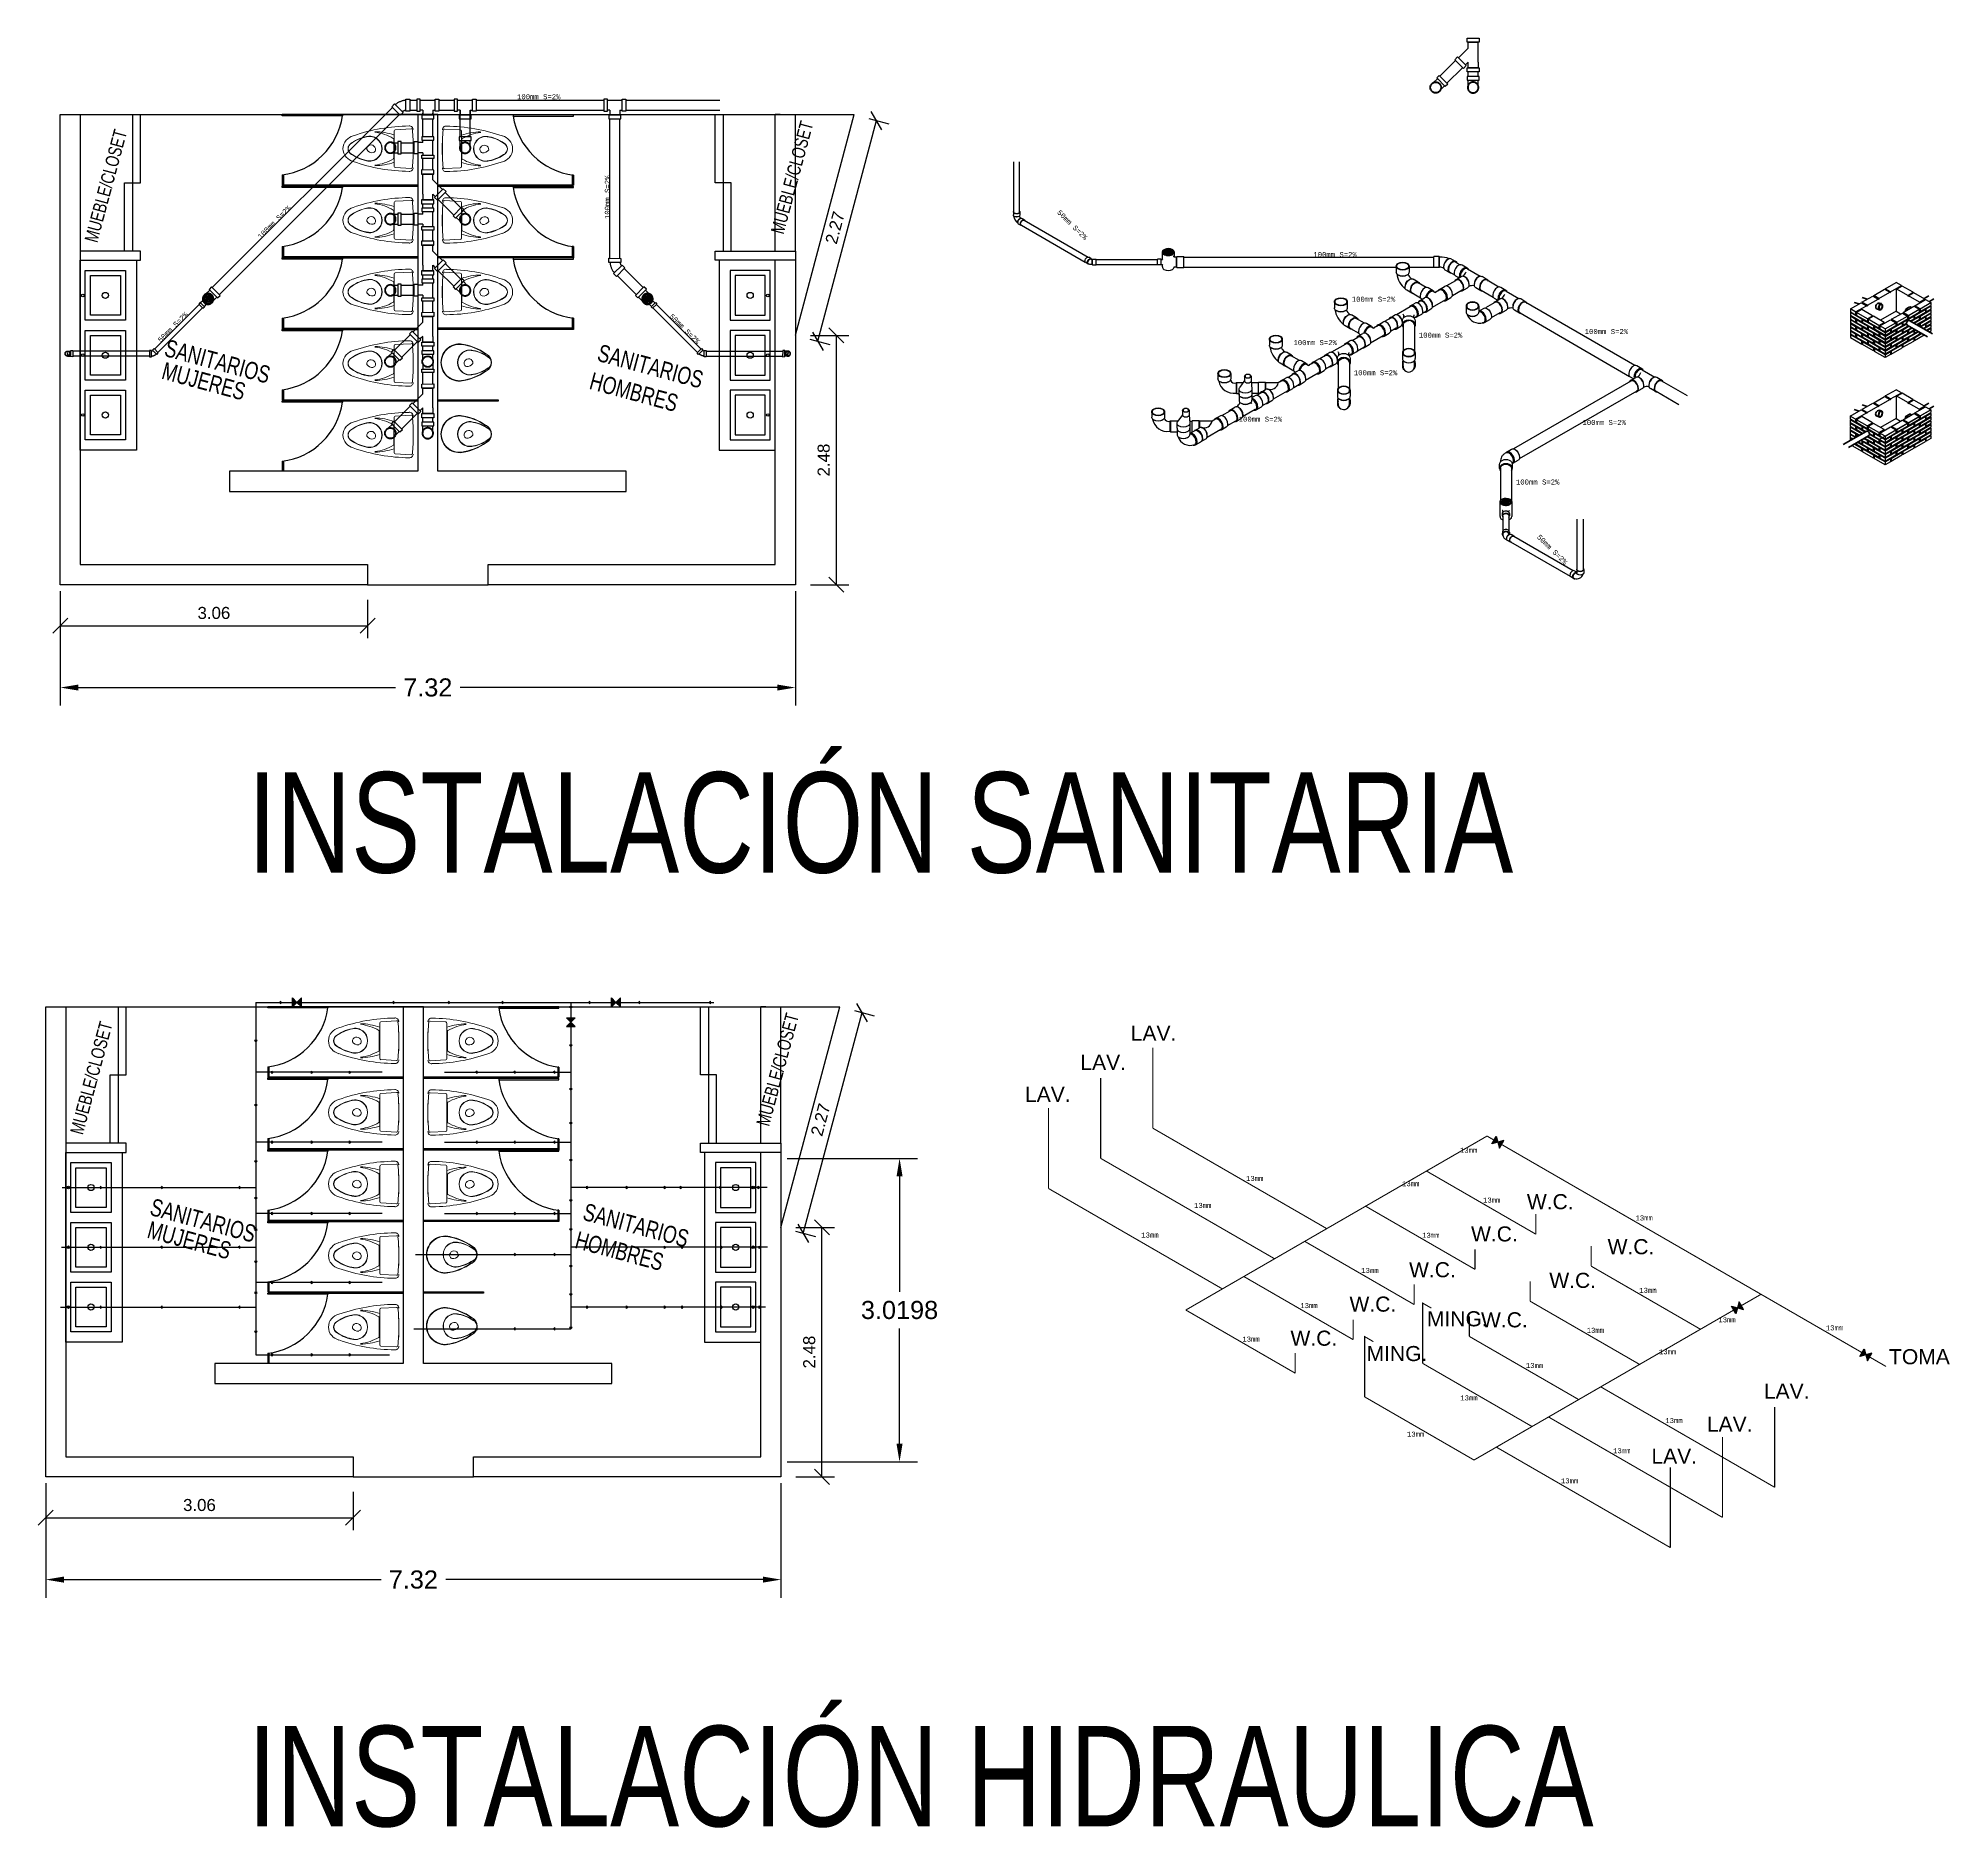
# Model space of a CAD drawing. Header units: millimetres. Extents: x 1309 to 1708, y 884 to 1242.
# Drawn here: x 1539.79 to 1558.82, y 1184.25 to 1202.07 of the extents above; entities that cross this region are included whole.
import ezdxf
from ezdxf.enums import TextEntityAlignment as Align
from ezdxf.lldxf.tags import DXFTag

# ---------------------------------------------------------------- set-up
doc = ezdxf.new("R2010")
doc.units = ezdxf.units.MM
for name, pattern in [('ACAD_ISO12W100', [22, 12, -3, 0.5, -3, 0.5, -3]), ('CENTER', [2, 1.25, -0.25, 0.25, -0.25]), ('HIDDEN2', [0.1875, 0.125, -0.0625])]:
    doc.linetypes.add(name, pattern=pattern)
for name, color, linetype, lineweight in [('COTAS', 202, 'Continuous', 0), ('Inst Sanit', 44, 'Continuous', 40), ('MOVILIARIO SANITARIO', 142, 'Continuous', 0), ('POZO PLUVIAL', 181, 'Continuous', 30)]:
    doc.layers.add(name, color=color, linetype=linetype, lineweight=lineweight)
for name, color, linetype in [('IH', 170, 'Continuous'), ('Letreros', 7, 'Continuous'), ('LINEA LIMITE DE ZONIFICACION', 2, 'Continuous'), ('neutro', 7, 'Continuous'), ('PUERTAS', 2, 'Continuous'), ('sanitario', 3, 'Continuous')]:
    doc.layers.add(name, color=color, linetype=linetype)
doc.styles.add('arial', font='arial.ttf')
doc.styles.add('ARRAY BASE$0$STYLE1', font='swissc.ttf', dxfattribs={"width": 0.9})
doc.styles.add('MONOTXT4', font='MONOTXT4.shx')
doc.styles.add('SIMPLE', font='swissl.ttf')
doc.styles.get("Standard").update_dxf_attribs({"font": 'arial.ttf'})
doc.styles.add('TEXTO GENERAL', font='swissc.ttf', dxfattribs={"width": 0.9, "height": 1})
doc.styles.add('X-BB IXTACCIHUATL luis$0$X-BB LA ESPERANZA JINETES$0$X-BB ESPERANZA CARMELO PEREZ$0$HSBC_SUC. ANGELES-BB$0$ROMANS', font='romans.shx', dxfattribs={"width": 0.75})
tags = doc.linetypes.add('ARRAY BASE$0$CACHE', pattern=[0.24, 0.12, -0.12]).pattern_tags.tags
tags[6:7] = [DXFTag(74, 4), DXFTag(75, 0), DXFTag(340, '0'), DXFTag(46, 1.0), DXFTag(50, 0.0), DXFTag(44, 0.0), DXFTag(45, 0.0)]
tags[4:5] = [DXFTag(74, 4), DXFTag(75, 0), DXFTag(340, '0'), DXFTag(46, 1.0), DXFTag(50, 0.0), DXFTag(44, 0.0), DXFTag(45, 0.0)]
doc.dimstyles.new('metros anotativo', dxfattribs={"dimtxt": 0.12, "dimasz": 0.15, "dimexe": 0.125, "dimexo": 0.15, "dimgap": 0.0652, "dimtad": 1, "dimzin": 1, "dimdsep": 46, "dimtxsty": 'Standard', "dimblk": 'OBLIQUE', "dimcen": 0, "dimadec": 0, "dimazin": 0, "dimtfac": 1, "dimtix": 1, "dimtmove": 0, "dimatfit": 3, "dimfxl": 0.3, "dimarcsym": 0})
doc.dimstyles.get("Standard").update_dxf_attribs({"dimtxt": 0.18, "dimasz": 0.18, "dimexe": 0.18, "dimexo": 0.0625, "dimgap": 0.09, "dimtad": 0, "dimtih": 1, "dimtoh": 1, "dimdec": 4, "dimzin": 0, "dimdsep": 46, "dimtxsty": 'Standard', "dimcen": 0.09, "dimadec": 0, "dimazin": 0, "dimtfac": 1, "dimtdec": 4, "dimtofl": 0, "dimtmove": 0, "dimatfit": 3, "dimfxl": 1, "dimtolj": 1, "dimtzin": 0, "dimarcsym": 0})
doc.dimstyles.new('X-BB IXTACCIHUATL luis$0$X-BB LA ESPERANZA JINETES$0$X-BB ESPERANZA CARMELO PEREZ$0$HSBC_SUC. ANGELES-BB$0$DIM-50', dxfattribs={"dimscale": 0.5, "dimtxt": 0.4, "dimasz": 0.07, "dimexe": 0.05, "dimexo": 0.05, "dimgap": 0.05, "dimtad": 2, "dimzin": 3, "dimdsep": 46, "dimtxsty": 'X-BB IXTACCIHUATL luis$0$X-BB LA ESPERANZA JINETES$0$X-BB ESPERANZA CARMELO PEREZ$0$HSBC_SUC. ANGELES-BB$0$ROMANS', "dimblk": 'X-BB IXTACCIHUATL luis$0$X-BB LA ESPERANZA JINETES$0$X-BB ESPERANZA CARMELO PEREZ$0$HSBC_SUC. ANGELES-BB$0$_ARCHTICK', "dimcen": 0.05, "dimdle": 0.046875, "dimclrd": 256, "dimclre": 8, "dimclrt": 2, "dimazin": 0, "dimtfac": 1, "dimtix": 1, "dimtmove": 2, "dimatfit": 0, "dimldrblk": 'X-BB IXTACCIHUATL luis$0$X-BB LA ESPERANZA JINETES$0$X-BB ESPERANZA CARMELO PEREZ$0$HSBC_SUC. ANGELES-BB$0$_ARCHTICK', "dimfxl": 1, "dimtolj": 1, "dimtzin": 0, "dimlwd": -1, "dimlwe": -1, "dimarcsym": 0})

# ---------------------------------------------------------------- blocks, each defined once
blk = doc.blocks.new('TAZA')
at = {"lineweight": 0}
for p, q in [((165.539, 500.05), (165.381, 500.058)), ((165.55, 499.861), (165.55, 500.038)), ((165.36, 499.951), (165.36, 499.761)), ((165.55, 499.684), (165.55, 499.861)), ((165.554, 499.958), (165.554, 499.861)), ((165.554, 499.861), (165.554, 499.765)), ((165.381, 499.664), (165.539, 499.673))]:
    blk.add_line(p, q, dxfattribs=at)
for centre, radius, start, end in [((165.397, 500.051), 0.0368, 84.189, 180.01), ((165.374, 500.043), 0.0161, 64.904, 152.0601), ((167.192, 499.862), 1.833, 174.1661, 180.0176), ((165.384, 498.365), 1.722, 70.5694, 89.4727), ((165.538, 500.038), 0.0115, 0.01, 87.01), ((165.758, 499.382), 0.649, 91.4737, 108.7194), ((165.798, 499.553), 0.475, 96.7856, 120.2935), ((167.192, 499.861), 1.833, 180.0024, 185.8539), ((165.561, 499.958), 0.00691, 120.2935, 180.01), ((165.794, 499.861), 0.124, 75.1531, 180.01), ((165.794, 499.861), 0.124, 180.01, 284.8669), ((165.794, 499.861), 0.122, 77.258, 180.01), ((165.794, 499.861), 0.122, 180.01, 282.762), ((165.768, 499.855), 0.034, 139.2504, 252.7), ((165.779, 499.855), 0.0428, 355.2583, 149.9686), ((165.769, 499.881), 0.0602, 258.9842, 330.7061), ((165.753, 499.604), 0.384, 54.7538, 82.7148), ((165.751, 499.598), 0.388, 55.8316, 81.7699), ((165.914, 499.842), 0.154, 42.3476, 73.5377), ((165.944, 499.861), 0.0631, 0.01, 66.5264), ((165.944, 499.861), 0.0631, 293.4936, 0.01), ((165.944, 499.861), 0.0645, 0.01, 61.6766), ((165.944, 499.861), 0.0645, 298.3434, 0.01), ((165.934, 499.861), 0.126, 0.01, 41.9699), ((165.934, 499.861), 0.126, 318.0501, 0.01), ((165.397, 499.671), 0.0368, 180.01, 275.831), ((165.38, 499.675), 0.0111, 185.8539, 273.01), ((165.384, 501.357), 1.722, 270.5473, 289.4506), ((165.538, 499.684), 0.0115, 273.01, 0.01), ((165.758, 500.34), 0.649, 251.3006, 268.5463), ((165.561, 499.765), 0.00691, 180.01, 239.7265), ((165.797, 500.169), 0.475, 239.7265, 263.2344), ((165.753, 500.118), 0.384, 277.3052, 305.2662), ((165.751, 500.125), 0.388, 278.2501, 304.1884), ((165.914, 499.88), 0.154, 286.4823, 317.6724)]:
    blk.add_arc(centre, radius, start, end, dxfattribs=at)
blk = doc.blocks.new('_Oblique')
at = {"color": 0, "linetype": 'ByBlock', "lineweight": -2}
blk.add_line((-0.5, -0.5), (0.5, 0.5), dxfattribs=at)
blk = doc.blocks.new('*D215')
at = {"layer": 'COTAS', "color": 0, "lineweight": -2, "ltscale": 2, "transparency": 16777216}
for p, q in [((1540.008, 1196.478), (1540.008, 1196.096)), ((1543.068, 1196.478), (1543.068, 1196.096)), ((1540.008, 1196.221), (1543.068, 1196.221))]:
    blk.add_line(p, q, dxfattribs=at)
at = {"layer": 'Defpoints', "color": 0, "ltscale": 2, "transparency": 16777216}
for p in [(1540.008, 1196.628), (1543.068, 1196.628), (1543.068, 1196.221)]:
    blk.add_point(p, dxfattribs=at)
at = {"layer": 'COTAS', "color": 0, "lineweight": -2, "ltscale": 2, "transparency": 16777216, "xscale": 0.15, "yscale": 0.15, "zscale": 0.15, "rotation": 180}
blk.add_blockref('_Oblique', (1540.008, 1196.221), dxfattribs=at)
at = {"layer": 'COTAS', "color": 0, "lineweight": -2, "ltscale": 2, "transparency": 16777216, "xscale": 0.15, "yscale": 0.15, "zscale": 0.15}
blk.add_blockref('_Oblique', (1543.068, 1196.221), dxfattribs=at)
at = {"layer": 'COTAS', "color": 0, "ltscale": 2, "transparency": 16777216, "insert": (1541.538, 1196.347), "char_height": 0.12, "attachment_point": 5}
blk.add_mtext('3.06', dxfattribs=at)
blk = doc.blocks.new('*D216')
at = {"layer": 'COTAS', "color": 0, "lineweight": -2, "ltscale": 2, "transparency": 16777216}
for p, q in [((1547.478, 1199.111), (1547.861, 1199.111)), ((1547.736, 1196.628), (1547.736, 1199.111)), ((1547.478, 1196.628), (1547.861, 1196.628))]:
    blk.add_line(p, q, dxfattribs=at)
at = {"layer": 'Defpoints', "color": 0, "ltscale": 2, "transparency": 16777216}
for p in [(1547.328, 1199.111), (1547.736, 1199.111), (1547.328, 1196.628)]:
    blk.add_point(p, dxfattribs=at)
at = {"layer": 'COTAS', "color": 0, "lineweight": -2, "ltscale": 2, "transparency": 16777216, "xscale": 0.15, "yscale": 0.15, "zscale": 0.15}
for p, rotation in [((1547.736, 1199.111), 90), ((1547.736, 1196.628), 270)]:
    blk.add_blockref('_Oblique', p, dxfattribs=dict(at, rotation=rotation))
at = {"layer": 'COTAS', "color": 0, "ltscale": 2, "transparency": 16777216, "insert": (1547.61, 1197.87), "char_height": 0.12, "attachment_point": 5, "rotation": 90}
blk.add_mtext('2.48', dxfattribs=at)
blk = doc.blocks.new('*D217')
at = {"layer": 'COTAS', "color": 0, "lineweight": -2, "ltscale": 2, "transparency": 16777216}
for p, q in [((1547.55, 1199.052), (1548.137, 1201.249)), ((1548.06, 1201.27), (1548.258, 1201.217)), ((1547.473, 1199.073), (1547.671, 1199.02))]:
    blk.add_line(p, q, dxfattribs=at)
at = {"layer": 'Defpoints', "color": 0, "ltscale": 2, "transparency": 16777216}
for p in [(1547.915, 1201.308), (1548.137, 1201.249), (1547.328, 1199.111)]:
    blk.add_point(p, dxfattribs=at)
at = {"layer": 'COTAS', "color": 0, "lineweight": -2, "ltscale": 2, "transparency": 16777216, "xscale": 0.15, "yscale": 0.15, "zscale": 0.15}
for p, rotation in [((1548.137, 1201.249), 75.0399999999953), ((1547.55, 1199.052), 255.0399999999953)]:
    blk.add_blockref('_Oblique', p, dxfattribs=dict(at, rotation=rotation))
at = {"layer": 'COTAS', "color": 0, "ltscale": 2, "transparency": 16777216, "insert": (1547.722, 1200.183), "char_height": 0.12, "attachment_point": 5, "rotation": 75.04}
blk.add_mtext('2.27', dxfattribs=at)
blk = doc.blocks.new('*D219')
at = {"color": 0, "lineweight": -2, "transparency": 16777216}
for p, q in [((1540.008, 1196.566), (1540.008, 1195.425)), ((1547.328, 1196.566), (1547.328, 1195.425)), ((1540.188, 1195.605), (1543.346, 1195.605)), ((1547.148, 1195.605), (1543.99, 1195.605))]:
    blk.add_line(p, q, dxfattribs=at)
at = {"color": 0, "transparency": 16777216}
for points in [[(1540.188, 1195.635), (1540.188, 1195.575), (1540.008, 1195.605)], [(1547.148, 1195.635), (1547.148, 1195.575), (1547.328, 1195.605)]]:
    blk.add_solid(points, dxfattribs=at)
at = {"layer": 'Defpoints', "color": 0, "transparency": 16777216}
for p in [(1540.008, 1196.628), (1547.328, 1196.628), (1547.328, 1195.605)]:
    blk.add_point(p, dxfattribs=at)
at = {"color": 0, "transparency": 16777216, "insert": (1543.668, 1195.605), "char_height": 0.18, "attachment_point": 5}
blk.add_mtext('\\A1;7.32', dxfattribs=at)
blk = doc.blocks.new('codo 90 100mm sup')
at = {"linetype": 'CENTER'}
blk.add_lwpolyline([(0.01, -0.035), (-0.11, -0.035), (-0.11, 0), (0.01, 0)], close=True, dxfattribs=at)
for points in [[(-0.1, -0.083), (-0.1, -0.035)], [(0, -0.083), (0, -0.035)]]:
    blk.add_lwpolyline(points, dxfattribs=at)
for radius in [0.0561, 0.0506]:
    blk.add_circle((-0.05, -0.109), radius, dxfattribs=at)
blk = doc.blocks.new('yee 45º')
at = {"linetype": 'CENTER'}
for points in [[(1458.21, 1255.707), (1458.238, 1255.679), (1458.152, 1255.593), (1458.124, 1255.621)], [(1458.089, 1255.584), (1458.129, 1255.584), (1458.129, 1255.463), (1458.089, 1255.463)], [(1458.384, 1255.585), (1458.424, 1255.585), (1458.425, 1255.463), (1458.384, 1255.463)]]:
    blk.add_lwpolyline(points, close=True, dxfattribs=at)
for points in [[(1458.231, 1255.671), (1458.327, 1255.575), (1458.384, 1255.575), (1458.384, 1255.475)], [(1458.186, 1255.475), (1458.129, 1255.475), (1458.129, 1255.575), (1458.186, 1255.575), (1458.16, 1255.6)], [(1458.186, 1255.475), (1458.327, 1255.475), (1458.385, 1255.475)]]:
    blk.add_lwpolyline(points)
blk = doc.blocks.new('tee arriba 4 pulg')
at = {"linetype": 'CENTER'}
for points in [[(1461.782, 1253.43), (1461.662, 1253.43), (1461.662, 1253.465), (1461.782, 1253.465)], [(1461.782, 1253.282), (1461.662, 1253.282), (1461.662, 1253.247), (1461.782, 1253.247)]]:
    blk.add_lwpolyline(points, close=True, dxfattribs=at)
for points in [[(1461.672, 1253.381), (1461.672, 1253.43)], [(1461.772, 1253.381), (1461.772, 1253.43)], [(1461.672, 1253.33), (1461.672, 1253.282)], [(1461.772, 1253.33), (1461.772, 1253.282)]]:
    blk.add_lwpolyline(points, dxfattribs=at)
for radius in [0.0561, 0.0506]:
    blk.add_circle((1461.722, 1253.356), radius, dxfattribs=at)
for start, end in [(153.0417, 206.9603), (333.0479, 26.9541)]:
    blk.add_arc((1461.722, 1253.356), 0.0561, start, end, dxfattribs=at)
blk = doc.blocks.new('tee 4 pulg der')
at = {"linetype": 'CENTER'}
for points in [[(1462.139, 1253.891), (1462.019, 1253.891), (1462.019, 1253.926), (1462.139, 1253.926)], [(1462.139, 1253.743), (1462.019, 1253.743), (1462.019, 1253.708), (1462.139, 1253.708)], [(1462.178, 1253.757), (1462.178, 1253.877), (1462.213, 1253.877), (1462.213, 1253.757)]]:
    blk.add_lwpolyline(points, close=True, dxfattribs=at)
for points in [[(1462.029, 1253.891), (1462.029, 1253.743)], [(1462.129, 1253.867), (1462.129, 1253.891)], [(1462.129, 1253.867), (1462.178, 1253.867)], [(1462.129, 1253.767), (1462.129, 1253.743)], [(1462.129, 1253.767), (1462.178, 1253.767)]]:
    blk.add_lwpolyline(points, dxfattribs=at)
blk = doc.blocks.new('coladera 100mm')
at = {"color": 7}
for p, q in [((149.831, 499.954), (149.829, 499.915)), ((149.831, 499.954), (149.829, 499.915)), ((149.841, 499.965), (149.838, 499.903)), ((149.841, 499.965), (149.838, 499.903)), ((149.852, 499.971), (149.848, 499.897)), ((149.852, 499.971), (149.848, 499.897)), ((149.862, 499.973), (149.858, 499.894)), ((149.862, 499.973), (149.858, 499.894)), ((149.872, 499.972), (149.868, 499.893)), ((149.872, 499.972), (149.868, 499.893)), ((149.882, 499.969), (149.878, 499.895)), ((149.882, 499.969), (149.878, 499.895)), ((149.891, 499.963), (149.888, 499.901)), ((149.891, 499.963), (149.888, 499.901)), ((149.901, 499.951), (149.899, 499.912)), ((149.901, 499.951), (149.899, 499.912))]:
    blk.add_line(p, q, dxfattribs=at)
at = {"linetype": 'CENTER'}
for points in [[(149.889, 499.882), (149.94, 499.883)], [(149.892, 499.982), (149.94, 499.983)]]:
    blk.add_lwpolyline(points, dxfattribs=at)
blk.add_lwpolyline([(149.975, 499.993), (149.975, 499.873), (149.94, 499.873), (149.94, 499.993)], close=True, dxfattribs=at)
for radius in [0.0561, 0.0506]:
    blk.add_circle((149.865, 499.933), radius, dxfattribs=at)
blk.add_circle((149.865, 499.933), 0.05)
at = {"color": 7}
for radius in [0.05, 0.045]:
    blk.add_circle((149.865, 499.933), radius, dxfattribs=at)
at = {"color": 9}
blk.add_circle((149.865, 499.933), 0.045, dxfattribs=at)
at = {"color": 7}
for start, end in [(148.2883, 206.1984), (148.2883, 206.1984), (328.2883, 26.1984), (328.2883, 26.1984)]:
    blk.add_arc((149.865, 499.933), 0.04, start, end, dxfattribs=at)
blk = doc.blocks.new('codo 45 50mm')
at = {"linetype": 'CENTER', "elevation": 0}
for points in [[(1456.189, 1258.052), (1456.231, 1258.094), (1456.217, 1258.108), (1456.174, 1258.066)], [(1456.194, 1258.019), (1456.254, 1258.019), (1456.254, 1258.039), (1456.194, 1258.039)]]:
    blk.add_lwpolyline(points, close=True, dxfattribs=at)
at = {"linetype": 'CENTER'}
for radius, start, end in [(0.0487, 11.7391, 33.0591), (0.0982, 5.7446, 39.0556)]:
    blk.add_arc((1456.151, 1258.029), radius, start, end, dxfattribs=at)
blk = doc.blocks.new('codo 45 4 pulg')
at = {"linetype": 'CENTER'}
for points in [[(1462.54, 1253.062), (1462.42, 1253.068), (1462.422, 1253.108), (1462.542, 1253.102)], [(1462.576, 1253.006), (1462.488, 1252.925), (1462.461, 1252.955), (1462.55, 1253.035)]]:
    blk.add_lwpolyline(points, close=True, dxfattribs=at)
for radius, start, end in [(0.196, 183.0889, 216.3998), (0.0975, 189.0853, 210.4054)]:
    blk.add_arc((1462.626, 1253.078), radius, start, end, dxfattribs=at)
blk = doc.blocks.new('codo')
at = {"linetype": 'CENTER'}
for points in [[(1495.906, 1342.876), (1495.929, 1342.898)], [(1495.941, 1342.84), (1495.964, 1342.863)]]:
    blk.add_lwpolyline(points, dxfattribs=at)
at = {"color": 2}
blk.add_lwpolyline([(1495.922, 1342.835, 1), (1495.923, 1342.858, -1)], format="xyb", close=True, dxfattribs=at)
at = {"linetype": 'CENTER'}
blk.add_lwpolyline([(1495.925, 1342.902), (1495.939, 1342.916), (1495.982, 1342.874), (1495.967, 1342.86)], close=True, dxfattribs=at)
blk.add_circle((1495.923, 1342.858), 0.025, dxfattribs=at)
at = {"color": 2}
blk.add_arc((1495.924, 1342.869), 0.0113, 87.1572, 267.1572, dxfattribs=at)
at = {"layer": 'POZO PLUVIAL', "color": 2}
blk.add_circle((1495.923, 1342.858), 0.0226, dxfattribs=at)
at = {"layer": 'sanitario', "linetype": 'CENTER'}
blk.add_circle((1495.923, 1342.858), 0.0226, dxfattribs=at)
blk = doc.blocks.new('*D230')
at = {"layer": 'COTAS', "color": 0, "lineweight": -2, "ltscale": 2, "transparency": 16777216}
for p, q in [((1539.864, 1187.598), (1539.864, 1187.216)), ((1542.924, 1187.598), (1542.924, 1187.216)), ((1539.864, 1187.341), (1542.924, 1187.341))]:
    blk.add_line(p, q, dxfattribs=at)
at = {"layer": 'Defpoints', "color": 0, "ltscale": 2, "transparency": 16777216}
for p in [(1539.864, 1187.748), (1542.924, 1187.748), (1542.924, 1187.341)]:
    blk.add_point(p, dxfattribs=at)
at = {"layer": 'COTAS', "color": 0, "lineweight": -2, "ltscale": 2, "transparency": 16777216, "xscale": 0.15, "yscale": 0.15, "zscale": 0.15, "rotation": 180}
blk.add_blockref('_Oblique', (1539.864, 1187.341), dxfattribs=at)
at = {"layer": 'COTAS', "color": 0, "lineweight": -2, "ltscale": 2, "transparency": 16777216, "xscale": 0.15, "yscale": 0.15, "zscale": 0.15}
blk.add_blockref('_Oblique', (1542.924, 1187.341), dxfattribs=at)
at = {"layer": 'COTAS', "color": 0, "ltscale": 2, "transparency": 16777216, "insert": (1541.394, 1187.467), "char_height": 0.12, "attachment_point": 5}
blk.add_mtext('3.06', dxfattribs=at)
blk = doc.blocks.new('*D231')
at = {"layer": 'COTAS', "color": 0, "lineweight": -2, "ltscale": 2, "transparency": 16777216}
for p, q in [((1547.334, 1190.231), (1547.717, 1190.231)), ((1547.592, 1187.748), (1547.592, 1190.231)), ((1547.334, 1187.748), (1547.717, 1187.748))]:
    blk.add_line(p, q, dxfattribs=at)
at = {"layer": 'Defpoints', "color": 0, "ltscale": 2, "transparency": 16777216}
for p in [(1547.184, 1190.231), (1547.592, 1190.231), (1547.184, 1187.748)]:
    blk.add_point(p, dxfattribs=at)
at = {"layer": 'COTAS', "color": 0, "lineweight": -2, "ltscale": 2, "transparency": 16777216, "xscale": 0.15, "yscale": 0.15, "zscale": 0.15}
for p, rotation in [((1547.592, 1190.231), 90), ((1547.592, 1187.748), 270)]:
    blk.add_blockref('_Oblique', p, dxfattribs=dict(at, rotation=rotation))
at = {"layer": 'COTAS', "color": 0, "ltscale": 2, "transparency": 16777216, "insert": (1547.466, 1188.99), "char_height": 0.12, "attachment_point": 5, "rotation": 90}
blk.add_mtext('2.48', dxfattribs=at)
blk = doc.blocks.new('*D232')
at = {"layer": 'COTAS', "color": 0, "lineweight": -2, "ltscale": 2, "transparency": 16777216}
for p, q in [((1547.406, 1190.172), (1547.993, 1192.369)), ((1547.916, 1192.39), (1548.114, 1192.337)), ((1547.329, 1190.193), (1547.527, 1190.14))]:
    blk.add_line(p, q, dxfattribs=at)
at = {"layer": 'Defpoints', "color": 0, "ltscale": 2, "transparency": 16777216}
for p in [(1547.771, 1192.428), (1547.993, 1192.369), (1547.184, 1190.231)]:
    blk.add_point(p, dxfattribs=at)
at = {"layer": 'COTAS', "color": 0, "lineweight": -2, "ltscale": 2, "transparency": 16777216, "xscale": 0.15, "yscale": 0.15, "zscale": 0.15}
for p, rotation in [((1547.993, 1192.369), 75.0399999999953), ((1547.406, 1190.172), 255.0399999999953)]:
    blk.add_blockref('_Oblique', p, dxfattribs=dict(at, rotation=rotation))
at = {"layer": 'COTAS', "color": 0, "ltscale": 2, "transparency": 16777216, "insert": (1547.578, 1191.303), "char_height": 0.12, "attachment_point": 5, "rotation": 75.04}
blk.add_mtext('2.27', dxfattribs=at)
blk = doc.blocks.new('*D234')
at = {"color": 0, "lineweight": -2, "transparency": 16777216}
for p, q in [((1539.864, 1187.686), (1539.864, 1186.545)), ((1547.184, 1187.686), (1547.184, 1186.545)), ((1540.044, 1186.725), (1543.202, 1186.725)), ((1547.004, 1186.725), (1543.846, 1186.725))]:
    blk.add_line(p, q, dxfattribs=at)
at = {"color": 0, "transparency": 16777216}
for points in [[(1540.044, 1186.755), (1540.044, 1186.695), (1539.864, 1186.725)], [(1547.004, 1186.755), (1547.004, 1186.695), (1547.184, 1186.725)]]:
    blk.add_solid(points, dxfattribs=at)
at = {"layer": 'Defpoints', "color": 0, "transparency": 16777216}
for p in [(1539.864, 1187.748), (1547.184, 1187.748), (1547.184, 1186.725)]:
    blk.add_point(p, dxfattribs=at)
at = {"color": 0, "transparency": 16777216, "insert": (1543.524, 1186.725), "char_height": 0.18, "attachment_point": 5}
blk.add_mtext('\\A1;7.32', dxfattribs=at)
blk = doc.blocks.new('*D229')
at = {"color": 0, "lineweight": -2, "transparency": 16777216}
for p, q in [((1547.246, 1190.918), (1548.545, 1190.918)), ((1548.365, 1190.738), (1548.365, 1189.59)), ((1548.365, 1188.078), (1548.365, 1189.226)), ((1547.246, 1187.898), (1548.545, 1187.898))]:
    blk.add_line(p, q, dxfattribs=at)
at = {"color": 0, "transparency": 16777216}
for points in [[(1548.335, 1190.738), (1548.395, 1190.738), (1548.365, 1190.918)], [(1548.335, 1188.078), (1548.395, 1188.078), (1548.365, 1187.898)]]:
    blk.add_solid(points, dxfattribs=at)
at = {"layer": 'Defpoints', "color": 0, "transparency": 16777216}
for p in [(1547.184, 1190.918), (1548.365, 1190.918), (1547.184, 1187.898)]:
    blk.add_point(p, dxfattribs=at)
at = {"color": 0, "transparency": 16777216, "insert": (1548.365, 1189.408), "char_height": 0.18, "attachment_point": 5}
blk.add_mtext('\\A1;3.0198', dxfattribs=at)
blk = doc.blocks.new('SENTIDO')
at = {"lineweight": 30}
h = blk.add_hatch(color=256, dxfattribs=at)
h.dxf.hatch_style = 1
h.paths.add_polyline_path([(1545.109, 1192.5155), (1545.0963, 1192.5028), (1545.109, 1192.49)])
blk.add_lwpolyline([(1545.109, 1192.49), (1545.109, 1192.5155), (1545.0963, 1192.5028)], close=True, dxfattribs=at)
blk = doc.blocks.new('LLAVE DE PASO')
at = {"layer": 'IH', "lineweight": 30, "yscale": 3.422525640741255, "zscale": 3.422525640741255}
for p, xscale in [((6852.213, -2892.968), -3.422525640741255), ((-3724.05, -2892.968), 3.422525640741255)]:
    blk.add_blockref('SENTIDO', p, dxfattribs=dict(at, xscale=xscale))
blk = doc.blocks.new('A$C0B1D2285')
for p, q in [((0.191, 0.387), (0.188, 0.386)), ((0.224, 0.371), (0.191, 0.39)), ((0.191, 0.39), (0.191, 0.387)), ((0.191, 0.387), (0.224, 0.368)), ((0.219, 0.368), (0.219, 0.365)), ((0.224, 0.368), (0.219, 0.365)), ((0.224, 0.371), (0.224, 0.368)), ((0.264, 0.43), (0.262, 0.428)), ((0.264, 0.433), (0.332, 0.472)), ((0.264, 0.433), (0.332, 0.472)), ((0.264, 0.433), (0.264, 0.429)), ((0.297, 0.414), (0.264, 0.433)), ((0.264, 0.43), (0.297, 0.411)), ((0.297, 0.411), (0.292, 0.408)), ((0.292, 0.411), (0.292, 0.408)), ((0.297, 0.414), (0.365, 0.453)), ((0.297, 0.414), (0.297, 0.411)), ((0.365, 0.453), (0.332, 0.472)), ((0.364, 0.449), (0.332, 0.431)), ((0.332, 0.433), (0.332, 0.291)), ((0.332, 0.431), (0.337, 0.428)), ((0.37, 0.45), (0.337, 0.431)), ((0.337, 0.431), (0.337, 0.428)), ((0.337, 0.431), (0.337, 0.428)), ((0.405, 0.391), (0.337, 0.431)), ((0.405, 0.391), (0.337, 0.431)), ((0.364, 0.449), (0.367, 0.448)), ((0.365, 0.453), (0.365, 0.449)), ((0.438, 0.411), (0.37, 0.45)), ((0.438, 0.411), (0.37, 0.45)), ((0.405, 0.391), (0.438, 0.411)), ((0.438, 0.407), (0.405, 0.388)), ((0.405, 0.391), (0.405, 0.388)), ((0.405, 0.391), (0.405, 0.388)), ((0.405, 0.388), (0.41, 0.385)), ((0.444, 0.407), (0.41, 0.388)), ((0.478, 0.349), (0.41, 0.388)), ((0.41, 0.388), (0.41, 0.385)), ((0.41, 0.388), (0.41, 0.385)), ((0.438, 0.411), (0.438, 0.407)), ((0.438, 0.407), (0.44, 0.406)), ((0.511, 0.368), (0.444, 0.407)), ((0.511, 0.368), (0.444, 0.407)), ((0.478, 0.349), (0.511, 0.368)), ((0.511, 0.365), (0.478, 0.346)), ((0.511, 0.368), (0.511, 0.365)), ((0.511, 0.365), (0.514, 0.363)), ((0.044, 0.306), (0.112, 0.345)), ((0.044, 0.306), (0.044, 0.288)), ((0.077, 0.286), (0.044, 0.306)), ((0.044, 0.288), (0.077, 0.269)), ((0.044, 0.283), (0.047, 0.284)), ((0.044, 0.283), (0.044, 0.265)), ((0.116, 0.223), (0.044, 0.265)), ((0.044, 0.26), (0.047, 0.261)), ((0.077, 0.24), (0.044, 0.26)), ((0.044, 0.26), (0.044, 0.242)), ((0.044, 0.242), (0.077, 0.222)), ((0.047, 0.283), (0.047, 0.286)), ((0.047, 0.26), (0.047, 0.263)), ((0.077, 0.287), (0.145, 0.326)), ((0.077, 0.287), (0.145, 0.326)), ((0.077, 0.287), (0.111, 0.306)), ((0.077, 0.287), (0.077, 0.269)), ((0.077, 0.287), (0.077, 0.269)), ((0.077, 0.269), (0.079, 0.27)), ((0.077, 0.24), (0.079, 0.242)), ((0.11, 0.303), (0.079, 0.285)), ((0.079, 0.285), (0.083, 0.283)), ((0.079, 0.27), (0.079, 0.285)), ((0.079, 0.224), (0.079, 0.242)), ((0.116, 0.303), (0.083, 0.283)), ((0.151, 0.244), (0.083, 0.283)), ((0.151, 0.244), (0.083, 0.283)), ((0.083, 0.283), (0.083, 0.265)), ((0.151, 0.226), (0.083, 0.265)), ((0.11, 0.303), (0.113, 0.301)), ((0.112, 0.345), (0.145, 0.326)), ((0.118, 0.345), (0.115, 0.343)), ((0.184, 0.263), (0.116, 0.303)), ((0.184, 0.263), (0.116, 0.303)), ((0.116, 0.241), (0.118, 0.242)), ((0.116, 0.241), (0.116, 0.223)), ((0.151, 0.329), (0.117, 0.348)), ((0.117, 0.348), (0.117, 0.345)), ((0.118, 0.345), (0.151, 0.326)), ((0.118, 0.224), (0.118, 0.242)), ((0.145, 0.326), (0.145, 0.323)), ((0.151, 0.326), (0.145, 0.323)), ((0.151, 0.329), (0.151, 0.326)), ((0.151, 0.244), (0.184, 0.263)), ((0.151, 0.244), (0.151, 0.226)), ((0.183, 0.26), (0.153, 0.242)), ((0.153, 0.227), (0.153, 0.242)), ((0.153, 0.242), (0.156, 0.241)), ((0.189, 0.26), (0.156, 0.241)), ((0.224, 0.202), (0.156, 0.241)), ((0.224, 0.202), (0.156, 0.241)), ((0.156, 0.241), (0.156, 0.223)), ((0.183, 0.26), (0.186, 0.259)), ((0.184, 0.263), (0.184, 0.26)), ((0.257, 0.221), (0.189, 0.26)), ((0.257, 0.221), (0.189, 0.26)), ((0.332, 0.291), (0.234, 0.235)), ((0.336, 0.222), (0.303, 0.241)), ((0.303, 0.241), (0.303, 0.238)), ((0.332, 0.291), (0.36, 0.275)), ((0.336, 0.204), (0.404, 0.243)), ((0.376, 0.28), (0.374, 0.279)), ((0.375, 0.221), (0.443, 0.26)), ((0.375, 0.221), (0.443, 0.26)), ((0.375, 0.203), (0.443, 0.242)), ((0.409, 0.264), (0.376, 0.283)), ((0.376, 0.283), (0.376, 0.28)), ((0.376, 0.28), (0.407, 0.262)), ((0.407, 0.262), (0.404, 0.261)), ((0.404, 0.261), (0.404, 0.243)), ((0.407, 0.247), (0.407, 0.262)), ((0.409, 0.246), (0.407, 0.247)), ((0.409, 0.246), (0.477, 0.286)), ((0.409, 0.264), (0.409, 0.246)), ((0.443, 0.26), (0.443, 0.242)), ((0.446, 0.247), (0.446, 0.265)), ((0.448, 0.263), (0.446, 0.265)), ((0.446, 0.247), (0.446, 0.262)), ((0.448, 0.245), (0.446, 0.247)), ((0.45, 0.323), (0.447, 0.321)), ((0.448, 0.263), (0.516, 0.303)), ((0.448, 0.263), (0.516, 0.303)), ((0.448, 0.245), (0.516, 0.285)), ((0.448, 0.263), (0.448, 0.245)), ((0.448, 0.217), (0.516, 0.257)), ((0.448, 0.217), (0.516, 0.257)), ((0.483, 0.307), (0.449, 0.326)), ((0.449, 0.326), (0.449, 0.322)), ((0.45, 0.323), (0.481, 0.305)), ((0.481, 0.305), (0.477, 0.303)), ((0.477, 0.304), (0.477, 0.286)), ((0.477, 0.257), (0.477, 0.239)), ((0.478, 0.349), (0.478, 0.346)), ((0.478, 0.346), (0.481, 0.344)), ((0.481, 0.29), (0.481, 0.305)), ((0.547, 0.3), (0.481, 0.262)), ((0.483, 0.289), (0.481, 0.29)), ((0.483, 0.26), (0.481, 0.262)), ((0.481, 0.244), (0.481, 0.262)), ((0.547, 0.254), (0.481, 0.215)), ((0.483, 0.242), (0.481, 0.244)), ((0.483, 0.289), (0.551, 0.328)), ((0.483, 0.307), (0.483, 0.289)), ((0.483, 0.242), (0.551, 0.282)), ((0.483, 0.26), (0.483, 0.242)), ((0.516, 0.303), (0.516, 0.285)), ((0.516, 0.303), (0.516, 0.285)), ((0.516, 0.257), (0.516, 0.239)), ((0.516, 0.257), (0.516, 0.239)), ((0.519, 0.289), (0.519, 0.307)), ((0.521, 0.306), (0.519, 0.307)), ((0.521, 0.288), (0.519, 0.289)), ((0.521, 0.26), (0.519, 0.261)), ((0.519, 0.243), (0.519, 0.261)), ((0.521, 0.242), (0.519, 0.243)), ((0.521, 0.306), (0.551, 0.323)), ((0.521, 0.288), (0.521, 0.306)), ((0.551, 0.305), (0.521, 0.288)), ((0.521, 0.26), (0.551, 0.277)), ((0.521, 0.242), (0.521, 0.26)), ((0.551, 0.259), (0.521, 0.242)), ((0.547, 0.326), (0.547, 0.323)), ((0.551, 0.323), (0.547, 0.325)), ((0.547, 0.303), (0.547, 0.3)), ((0.547, 0.28), (0.547, 0.277)), ((0.551, 0.277), (0.547, 0.278)), ((0.547, 0.257), (0.547, 0.254)), ((0.551, 0.346), (0.551, 0.328)), ((0.551, 0.323), (0.551, 0.305)), ((0.551, 0.3), (0.551, 0.282)), ((0.551, 0.277), (0.551, 0.259)), ((0.551, 0.254), (0.551, 0.236)), ((0.044, 0.237), (0.047, 0.238)), ((0.044, 0.237), (0.044, 0.219)), ((0.101, 0.186), (0.044, 0.219)), ((0.044, 0.213), (0.047, 0.215)), ((0.077, 0.194), (0.044, 0.213)), ((0.044, 0.213), (0.044, 0.195)), ((0.044, 0.195), (0.077, 0.176)), ((0.044, 0.19), (0.047, 0.192)), ((0.044, 0.19), (0.044, 0.172)), ((0.061, 0.163), (0.044, 0.172)), ((0.044, 0.167), (0.047, 0.169)), ((0.056, 0.16), (0.044, 0.167)), ((0.044, 0.167), (0.044, 0.153)), ((0.047, 0.237), (0.047, 0.24)), ((0.047, 0.214), (0.047, 0.217)), ((0.047, 0.191), (0.047, 0.194)), ((0.047, 0.168), (0.047, 0.171)), ((0.073, 0.132), (0.077, 0.13)), ((0.077, 0.24), (0.077, 0.222)), ((0.077, 0.24), (0.077, 0.222)), ((0.077, 0.222), (0.079, 0.224)), ((0.077, 0.194), (0.079, 0.195)), ((0.077, 0.194), (0.077, 0.176)), ((0.077, 0.194), (0.077, 0.176)), ((0.077, 0.176), (0.079, 0.177)), ((0.077, 0.135), (0.077, 0.13)), ((0.077, 0.135), (0.077, 0.13)), ((0.077, 0.13), (0.079, 0.131)), ((0.079, 0.224), (0.079, 0.239)), ((0.079, 0.177), (0.079, 0.195)), ((0.079, 0.178), (0.079, 0.192)), ((0.079, 0.132), (0.079, 0.136)), ((0.079, 0.131), (0.079, 0.136)), ((0.136, 0.206), (0.083, 0.237)), ((0.083, 0.237), (0.083, 0.219)), ((0.121, 0.197), (0.083, 0.219)), ((0.083, 0.191), (0.083, 0.175)), ((0.096, 0.183), (0.083, 0.191)), ((0.083, 0.138), (0.083, 0.127)), ((0.151, 0.088), (0.083, 0.127)), ((0.151, 0.106), (0.089, 0.141)), ((0.116, 0.131), (0.093, 0.144)), ((0.151, 0.134), (0.113, 0.155)), ((0.116, 0.223), (0.118, 0.224)), ((0.116, 0.195), (0.118, 0.196)), ((0.116, 0.195), (0.116, 0.195)), ((0.116, 0.149), (0.118, 0.15)), ((0.116, 0.149), (0.116, 0.131)), ((0.116, 0.131), (0.118, 0.132)), ((0.118, 0.225), (0.118, 0.239)), ((0.118, 0.196), (0.118, 0.196)), ((0.118, 0.132), (0.118, 0.15)), ((0.118, 0.133), (0.118, 0.147)), ((0.121, 0.238), (0.121, 0.22)), ((0.141, 0.209), (0.121, 0.22)), ((0.121, 0.146), (0.121, 0.128)), ((0.189, 0.088), (0.121, 0.128)), ((0.151, 0.152), (0.129, 0.164)), ((0.189, 0.135), (0.133, 0.167)), ((0.151, 0.226), (0.153, 0.227)), ((0.151, 0.152), (0.153, 0.153)), ((0.151, 0.152), (0.151, 0.134)), ((0.151, 0.134), (0.153, 0.135)), ((0.153, 0.135), (0.153, 0.153)), ((0.153, 0.146), (0.153, 0.15)), ((0.224, 0.184), (0.156, 0.223)), ((0.156, 0.18), (0.156, 0.177)), ((0.224, 0.138), (0.156, 0.177)), ((0.156, 0.149), (0.156, 0.131)), ((0.224, 0.11), (0.156, 0.149)), ((0.224, 0.11), (0.156, 0.149)), ((0.224, 0.092), (0.156, 0.131)), ((0.189, 0.181), (0.164, 0.195)), ((0.224, 0.156), (0.164, 0.19)), ((0.224, 0.156), (0.164, 0.19)), ((0.189, 0.199), (0.191, 0.2)), ((0.189, 0.199), (0.189, 0.181)), ((0.189, 0.181), (0.191, 0.182)), ((0.189, 0.153), (0.191, 0.154)), ((0.189, 0.153), (0.189, 0.135)), ((0.189, 0.135), (0.191, 0.136)), ((0.191, 0.182), (0.191, 0.2)), ((0.191, 0.183), (0.191, 0.197)), ((0.191, 0.136), (0.191, 0.154)), ((0.191, 0.136), (0.191, 0.151)), ((0.263, 0.156), (0.195, 0.196)), ((0.263, 0.156), (0.195, 0.196)), ((0.195, 0.196), (0.195, 0.178)), ((0.263, 0.138), (0.195, 0.178)), ((0.263, 0.11), (0.195, 0.15)), ((0.263, 0.11), (0.195, 0.15)), ((0.195, 0.15), (0.195, 0.132)), ((0.263, 0.092), (0.195, 0.132)), ((0.224, 0.202), (0.257, 0.221)), ((0.224, 0.202), (0.224, 0.184)), ((0.224, 0.184), (0.226, 0.185)), ((0.224, 0.156), (0.226, 0.157)), ((0.224, 0.156), (0.224, 0.138)), ((0.224, 0.138), (0.226, 0.139)), ((0.257, 0.218), (0.226, 0.2)), ((0.226, 0.185), (0.226, 0.2)), ((0.226, 0.2), (0.229, 0.198)), ((0.226, 0.139), (0.226, 0.157)), ((0.226, 0.14), (0.226, 0.154)), ((0.229, 0.199), (0.297, 0.238)), ((0.229, 0.199), (0.297, 0.238)), ((0.263, 0.18), (0.229, 0.199)), ((0.229, 0.199), (0.229, 0.181)), ((0.229, 0.181), (0.263, 0.162)), ((0.263, 0.133), (0.229, 0.153)), ((0.229, 0.153), (0.229, 0.135)), ((0.229, 0.135), (0.263, 0.115)), ((0.257, 0.221), (0.257, 0.218)), ((0.257, 0.218), (0.259, 0.216)), ((0.263, 0.156), (0.261, 0.158)), ((0.263, 0.138), (0.261, 0.14)), ((0.263, 0.133), (0.261, 0.135)), ((0.263, 0.18), (0.331, 0.219)), ((0.263, 0.18), (0.331, 0.219)), ((0.263, 0.162), (0.331, 0.201)), ((0.263, 0.18), (0.263, 0.162)), ((0.263, 0.156), (0.296, 0.176)), ((0.263, 0.133), (0.331, 0.173)), ((0.263, 0.133), (0.331, 0.173)), ((0.296, 0.158), (0.263, 0.138)), ((0.263, 0.156), (0.263, 0.138)), ((0.263, 0.115), (0.331, 0.155)), ((0.263, 0.133), (0.263, 0.115)), ((0.263, 0.11), (0.296, 0.13)), ((0.263, 0.087), (0.331, 0.127)), ((0.263, 0.087), (0.331, 0.127)), ((0.296, 0.176), (0.296, 0.158)), ((0.296, 0.13), (0.296, 0.112)), ((0.297, 0.238), (0.331, 0.219)), ((0.299, 0.162), (0.299, 0.18)), ((0.301, 0.179), (0.299, 0.18)), ((0.299, 0.163), (0.299, 0.177)), ((0.301, 0.161), (0.299, 0.162)), ((0.301, 0.133), (0.299, 0.134)), ((0.299, 0.116), (0.299, 0.134)), ((0.299, 0.116), (0.299, 0.131)), ((0.303, 0.238), (0.3, 0.236)), ((0.301, 0.179), (0.369, 0.218)), ((0.301, 0.179), (0.369, 0.218)), ((0.301, 0.161), (0.369, 0.2)), ((0.301, 0.179), (0.301, 0.161)), ((0.301, 0.133), (0.369, 0.172)), ((0.301, 0.133), (0.369, 0.172)), ((0.301, 0.115), (0.369, 0.154)), ((0.301, 0.133), (0.301, 0.115)), ((0.301, 0.086), (0.369, 0.126)), ((0.301, 0.086), (0.369, 0.126)), ((0.303, 0.238), (0.334, 0.22)), ((0.334, 0.22), (0.331, 0.218)), ((0.331, 0.219), (0.331, 0.201)), ((0.331, 0.173), (0.331, 0.155)), ((0.331, 0.127), (0.331, 0.109)), ((0.334, 0.205), (0.334, 0.22)), ((0.336, 0.204), (0.334, 0.205)), ((0.334, 0.159), (0.334, 0.177)), ((0.336, 0.176), (0.334, 0.177)), ((0.334, 0.16), (0.334, 0.174)), ((0.336, 0.158), (0.334, 0.159)), ((0.334, 0.113), (0.334, 0.131)), ((0.336, 0.13), (0.334, 0.131)), ((0.334, 0.113), (0.334, 0.128)), ((0.336, 0.222), (0.336, 0.204)), ((0.336, 0.158), (0.404, 0.197)), ((0.336, 0.176), (0.336, 0.158)), ((0.336, 0.112), (0.404, 0.151)), ((0.336, 0.13), (0.336, 0.112)), ((0.369, 0.218), (0.369, 0.2)), ((0.369, 0.172), (0.369, 0.154)), ((0.369, 0.126), (0.369, 0.108)), ((0.373, 0.204), (0.373, 0.222)), ((0.375, 0.221), (0.373, 0.222)), ((0.373, 0.205), (0.373, 0.219)), ((0.375, 0.203), (0.373, 0.204)), ((0.373, 0.158), (0.373, 0.176)), ((0.375, 0.175), (0.373, 0.176)), ((0.373, 0.159), (0.373, 0.173)), ((0.375, 0.157), (0.373, 0.158)), ((0.373, 0.112), (0.373, 0.13)), ((0.375, 0.129), (0.373, 0.13)), ((0.373, 0.113), (0.373, 0.127)), ((0.375, 0.221), (0.375, 0.203)), ((0.375, 0.175), (0.443, 0.214)), ((0.375, 0.175), (0.443, 0.214)), ((0.375, 0.157), (0.443, 0.196)), ((0.375, 0.175), (0.375, 0.157)), ((0.375, 0.129), (0.443, 0.168)), ((0.375, 0.129), (0.443, 0.168)), ((0.375, 0.111), (0.443, 0.15)), ((0.375, 0.129), (0.375, 0.111)), ((0.375, 0.083), (0.443, 0.122)), ((0.375, 0.083), (0.443, 0.122)), ((0.404, 0.215), (0.404, 0.197)), ((0.404, 0.169), (0.404, 0.151)), ((0.404, 0.123), (0.404, 0.105)), ((0.407, 0.201), (0.407, 0.219)), ((0.409, 0.218), (0.407, 0.219)), ((0.407, 0.202), (0.407, 0.216)), ((0.409, 0.2), (0.407, 0.201)), ((0.407, 0.155), (0.407, 0.173)), ((0.409, 0.172), (0.407, 0.173)), ((0.407, 0.156), (0.407, 0.17)), ((0.409, 0.154), (0.407, 0.155)), ((0.407, 0.109), (0.407, 0.127)), ((0.409, 0.126), (0.407, 0.127)), ((0.407, 0.11), (0.407, 0.124)), ((0.409, 0.2), (0.477, 0.239)), ((0.409, 0.218), (0.409, 0.2)), ((0.409, 0.154), (0.477, 0.193)), ((0.409, 0.172), (0.409, 0.154)), ((0.409, 0.108), (0.477, 0.147)), ((0.409, 0.126), (0.409, 0.108)), ((0.443, 0.214), (0.443, 0.196)), ((0.443, 0.168), (0.443, 0.15)), ((0.443, 0.122), (0.443, 0.104)), ((0.448, 0.217), (0.446, 0.218)), ((0.446, 0.2), (0.446, 0.218)), ((0.446, 0.201), (0.446, 0.216)), ((0.448, 0.199), (0.446, 0.2)), ((0.448, 0.171), (0.446, 0.172)), ((0.446, 0.154), (0.446, 0.172)), ((0.446, 0.155), (0.446, 0.169)), ((0.448, 0.153), (0.446, 0.154)), ((0.448, 0.125), (0.446, 0.126)), ((0.446, 0.108), (0.446, 0.126)), ((0.446, 0.109), (0.446, 0.123)), ((0.448, 0.199), (0.516, 0.239)), ((0.448, 0.217), (0.448, 0.199)), ((0.448, 0.171), (0.516, 0.21)), ((0.448, 0.171), (0.516, 0.21)), ((0.448, 0.153), (0.516, 0.192)), ((0.448, 0.171), (0.448, 0.153)), ((0.448, 0.125), (0.516, 0.164)), ((0.448, 0.125), (0.516, 0.164)), ((0.448, 0.107), (0.516, 0.146)), ((0.448, 0.125), (0.448, 0.107)), ((0.477, 0.211), (0.477, 0.193)), ((0.477, 0.165), (0.477, 0.147)), ((0.481, 0.197), (0.481, 0.215)), ((0.483, 0.214), (0.481, 0.215)), ((0.547, 0.208), (0.481, 0.169)), ((0.483, 0.196), (0.481, 0.197)), ((0.481, 0.151), (0.481, 0.169)), ((0.483, 0.168), (0.481, 0.169)), ((0.483, 0.15), (0.481, 0.151)), ((0.483, 0.196), (0.551, 0.236)), ((0.483, 0.214), (0.483, 0.196)), ((0.483, 0.15), (0.551, 0.189)), ((0.483, 0.168), (0.483, 0.15)), ((0.516, 0.21), (0.516, 0.192)), ((0.516, 0.21), (0.516, 0.192)), ((0.516, 0.164), (0.516, 0.146)), ((0.516, 0.164), (0.516, 0.146)), ((0.519, 0.151), (0.516, 0.149)), ((0.521, 0.213), (0.519, 0.215)), ((0.519, 0.197), (0.519, 0.215)), ((0.521, 0.195), (0.519, 0.197)), ((0.521, 0.167), (0.519, 0.169)), ((0.519, 0.151), (0.519, 0.169)), ((0.521, 0.149), (0.519, 0.151)), ((0.521, 0.213), (0.551, 0.23)), ((0.521, 0.195), (0.521, 0.213)), ((0.551, 0.212), (0.521, 0.195)), ((0.521, 0.167), (0.551, 0.184)), ((0.521, 0.149), (0.521, 0.167)), ((0.551, 0.166), (0.521, 0.149)), ((0.547, 0.234), (0.547, 0.231)), ((0.551, 0.23), (0.547, 0.232)), ((0.547, 0.211), (0.547, 0.208)), ((0.547, 0.188), (0.547, 0.184)), ((0.551, 0.184), (0.547, 0.186)), ((0.551, 0.23), (0.551, 0.212)), ((0.551, 0.207), (0.551, 0.189)), ((0.551, 0.184), (0.551, 0.166)), ((0.116, 0.103), (0.118, 0.104)), ((0.116, 0.085), (0.118, 0.086)), ((0.118, 0.086), (0.118, 0.092)), ((0.118, 0.086), (0.121, 0.084)), ((0.189, 0.042), (0.121, 0.082)), ((0.151, 0.106), (0.153, 0.107)), ((0.151, 0.106), (0.151, 0.088)), ((0.151, 0.088), (0.153, 0.089)), ((0.153, 0.09), (0.153, 0.104)), ((0.224, 0.063), (0.156, 0.103)), ((0.224, 0.063), (0.156, 0.103)), ((0.156, 0.103), (0.156, 0.085)), ((0.224, 0.045), (0.156, 0.085)), ((0.189, 0.106), (0.191, 0.108)), ((0.189, 0.088), (0.191, 0.09)), ((0.189, 0.06), (0.191, 0.062)), ((0.189, 0.06), (0.189, 0.042)), ((0.189, 0.042), (0.191, 0.044)), ((0.191, 0.09), (0.191, 0.105)), ((0.191, 0.044), (0.191, 0.062)), ((0.191, 0.044), (0.191, 0.059)), ((0.191, 0.044), (0.195, 0.042)), ((0.263, 0.064), (0.195, 0.103)), ((0.263, 0.064), (0.195, 0.103)), ((0.195, 0.103), (0.195, 0.085)), ((0.263, 0.046), (0.195, 0.085)), ((0.263, 0.018), (0.195, 0.057)), ((0.263, 0.018), (0.195, 0.057)), ((0.195, 0.057), (0.195, 0.039)), ((0.263, 0), (0.195, 0.039)), ((0.224, 0.11), (0.226, 0.111)), ((0.224, 0.11), (0.224, 0.092)), ((0.224, 0.092), (0.226, 0.093)), ((0.224, 0.063), (0.226, 0.065)), ((0.224, 0.063), (0.224, 0.045)), ((0.224, 0.045), (0.226, 0.047)), ((0.226, 0.093), (0.226, 0.111)), ((0.226, 0.093), (0.226, 0.108)), ((0.226, 0.047), (0.226, 0.065)), ((0.226, 0.047), (0.226, 0.062)), ((0.263, 0.087), (0.229, 0.106)), ((0.229, 0.106), (0.229, 0.088)), ((0.229, 0.088), (0.263, 0.069)), ((0.263, 0.041), (0.229, 0.06)), ((0.229, 0.06), (0.229, 0.042)), ((0.229, 0.042), (0.263, 0.023)), ((0.263, 0.115), (0.261, 0.117)), ((0.263, 0.092), (0.261, 0.093)), ((0.263, 0.087), (0.261, 0.088)), ((0.263, 0.069), (0.261, 0.07)), ((0.263, 0.046), (0.261, 0.047)), ((0.263, 0.041), (0.261, 0.042)), ((0.263, 0.023), (0.261, 0.024)), ((0.296, 0.112), (0.263, 0.092)), ((0.263, 0.11), (0.263, 0.092)), ((0.263, 0.069), (0.331, 0.109)), ((0.263, 0.087), (0.263, 0.069)), ((0.263, 0.064), (0.296, 0.083)), ((0.263, 0.041), (0.331, 0.08)), ((0.263, 0.041), (0.331, 0.08)), ((0.296, 0.065), (0.263, 0.046)), ((0.263, 0.064), (0.263, 0.046)), ((0.263, 0.023), (0.331, 0.062)), ((0.263, 0.041), (0.263, 0.023)), ((0.263, 0.018), (0.296, 0.037)), ((0.296, 0.019), (0.263, 0)), ((0.263, 0.018), (0.263, 0)), ((0.296, 0.083), (0.296, 0.065)), ((0.296, 0.037), (0.296, 0.019)), ((0.299, 0.023), (0.296, 0.022)), ((0.301, 0.115), (0.299, 0.116)), ((0.301, 0.086), (0.299, 0.088)), ((0.299, 0.07), (0.299, 0.088)), ((0.299, 0.07), (0.299, 0.085)), ((0.301, 0.068), (0.299, 0.07)), ((0.301, 0.04), (0.299, 0.041)), ((0.299, 0.023), (0.299, 0.041)), ((0.299, 0.024), (0.299, 0.039)), ((0.301, 0.022), (0.299, 0.023)), ((0.301, 0.068), (0.369, 0.108)), ((0.301, 0.086), (0.301, 0.068)), ((0.301, 0.04), (0.369, 0.08)), ((0.301, 0.04), (0.369, 0.08)), ((0.301, 0.022), (0.369, 0.062)), ((0.301, 0.04), (0.301, 0.022)), ((0.331, 0.08), (0.331, 0.062)), ((0.336, 0.112), (0.334, 0.113)), ((0.334, 0.067), (0.334, 0.085)), ((0.336, 0.083), (0.334, 0.085)), ((0.334, 0.067), (0.334, 0.082)), ((0.336, 0.065), (0.334, 0.067)), ((0.336, 0.065), (0.404, 0.105)), ((0.336, 0.083), (0.336, 0.065)), ((0.369, 0.08), (0.369, 0.062)), ((0.373, 0.066), (0.369, 0.064)), ((0.375, 0.111), (0.373, 0.112)), ((0.373, 0.066), (0.373, 0.084)), ((0.375, 0.083), (0.373, 0.084)), ((0.373, 0.066), (0.373, 0.081)), ((0.375, 0.065), (0.373, 0.066)), ((0.375, 0.065), (0.443, 0.104)), ((0.375, 0.083), (0.375, 0.065)), ((0.409, 0.108), (0.407, 0.109)), ((0.446, 0.108), (0.443, 0.106)), ((0.448, 0.107), (0.446, 0.108))]:
    blk.add_line(p, q)
for points in [[(0.117, 0.348), (0.185, 0.387), (0.219, 0.368)], [(0.117, 0.348), (0.185, 0.387)], [(0.151, 0.329), (0.219, 0.368)], [(0.151, 0.329), (0.219, 0.368)], [(0.191, 0.39), (0.258, 0.43), (0.292, 0.411)], [(0.191, 0.39), (0.258, 0.43)], [(0.224, 0.371), (0.292, 0.411)], [(0.224, 0.371), (0.292, 0.411)], [(0.449, 0.326), (0.517, 0.365), (0.551, 0.346)], [(0.449, 0.326), (0.517, 0.365)], [(0.116, 0.241), (0.044, 0.283)], [(0.118, 0.242), (0.047, 0.283), (0.047, 0.283)], [(0.079, 0.242), (0.047, 0.26), (0.047, 0.26)], [(0.303, 0.241), (0.37, 0.28), (0.404, 0.261)], [(0.303, 0.241), (0.37, 0.28)], [(0.336, 0.222), (0.404, 0.261)], [(0.336, 0.222), (0.404, 0.261)], [(0.373, 0.222), (0.441, 0.261), (0.443, 0.26)], [(0.376, 0.283), (0.444, 0.323), (0.477, 0.304)], [(0.376, 0.283), (0.444, 0.323)], [(0.407, 0.219), (0.476, 0.258), (0.477, 0.257)], [(0.409, 0.264), (0.477, 0.304)], [(0.409, 0.264), (0.477, 0.304)], [(0.409, 0.218), (0.477, 0.257)], [(0.409, 0.218), (0.477, 0.257)], [(0.446, 0.265), (0.514, 0.304), (0.516, 0.303)], [(0.446, 0.218), (0.514, 0.258), (0.516, 0.257)], [(0.483, 0.307), (0.551, 0.346)], [(0.483, 0.307), (0.551, 0.346)], [(0.483, 0.26), (0.551, 0.3)], [(0.483, 0.26), (0.551, 0.3)], [(0.483, 0.214), (0.551, 0.254)], [(0.483, 0.214), (0.551, 0.254)], [(0.519, 0.307), (0.547, 0.323), (0.547, 0.323)], [(0.519, 0.261), (0.547, 0.277), (0.547, 0.277)], [(0.547, 0.302), (0.551, 0.3)], [(0.547, 0.255), (0.551, 0.254)], [(0.116, 0.195), (0.044, 0.237)], [(0.076, 0.172), (0.044, 0.19)], [(0.118, 0.196), (0.047, 0.237), (0.047, 0.237)], [(0.079, 0.195), (0.047, 0.214), (0.047, 0.214)], [(0.078, 0.173), (0.047, 0.191), (0.047, 0.191)], [(0.058, 0.161), (0.047, 0.168), (0.047, 0.168)], [(0.053, 0.121), (0.116, 0.085), (0.116, 0.103), (0.069, 0.13)], [(0.118, 0.086), (0.118, 0.104), (0.071, 0.131)], [(0.138, 0.207), (0.084, 0.238), (0.083, 0.237)], [(0.098, 0.184), (0.084, 0.192), (0.083, 0.191)], [(0.153, 0.089), (0.153, 0.107), (0.091, 0.142)], [(0.116, 0.149), (0.109, 0.153)], [(0.118, 0.15), (0.111, 0.154)], [(0.191, 0.2), (0.123, 0.239), (0.121, 0.238)], [(0.189, 0.199), (0.121, 0.238)], [(0.189, 0.199), (0.121, 0.238)], [(0.191, 0.09), (0.191, 0.108), (0.123, 0.147), (0.121, 0.146)], [(0.189, 0.088), (0.189, 0.106), (0.121, 0.146)], [(0.133, 0.139), (0.121, 0.146)], [(0.153, 0.153), (0.131, 0.166)], [(0.189, 0.153), (0.149, 0.176)], [(0.191, 0.154), (0.151, 0.177)], [(0.226, 0.111), (0.158, 0.15), (0.156, 0.149)], [(0.226, 0.157), (0.166, 0.191)], [(0.263, 0.159), (0.196, 0.197), (0.195, 0.196)], [(0.263, 0.113), (0.196, 0.151), (0.195, 0.15)], [(0.262, 0.136), (0.231, 0.154), (0.229, 0.153)], [(0.262, 0.136), (0.329, 0.174), (0.331, 0.173)], [(0.262, 0.089), (0.329, 0.127), (0.331, 0.127)], [(0.263, 0.159), (0.294, 0.177), (0.296, 0.176)], [(0.263, 0.113), (0.294, 0.131), (0.296, 0.13)], [(0.299, 0.18), (0.368, 0.219), (0.369, 0.218)], [(0.299, 0.134), (0.368, 0.173), (0.369, 0.172)], [(0.299, 0.088), (0.368, 0.127), (0.369, 0.126)], [(0.334, 0.177), (0.402, 0.216), (0.404, 0.215)], [(0.334, 0.131), (0.402, 0.17), (0.404, 0.169)], [(0.334, 0.085), (0.402, 0.124), (0.404, 0.123)], [(0.336, 0.176), (0.404, 0.215)], [(0.336, 0.176), (0.404, 0.215)], [(0.336, 0.13), (0.404, 0.169)], [(0.336, 0.13), (0.404, 0.169)], [(0.336, 0.083), (0.404, 0.123)], [(0.336, 0.083), (0.404, 0.123)], [(0.373, 0.176), (0.441, 0.215), (0.443, 0.214)], [(0.373, 0.13), (0.441, 0.169), (0.443, 0.168)], [(0.373, 0.084), (0.441, 0.123), (0.443, 0.122)], [(0.407, 0.173), (0.476, 0.212), (0.477, 0.211)], [(0.407, 0.127), (0.476, 0.166), (0.477, 0.165)], [(0.409, 0.172), (0.477, 0.211)], [(0.409, 0.172), (0.477, 0.211)], [(0.409, 0.126), (0.477, 0.165)], [(0.409, 0.126), (0.477, 0.165)], [(0.446, 0.172), (0.514, 0.211), (0.516, 0.21)], [(0.446, 0.126), (0.514, 0.165), (0.516, 0.164)], [(0.483, 0.168), (0.551, 0.207)], [(0.483, 0.168), (0.551, 0.207)], [(0.519, 0.215), (0.547, 0.231), (0.547, 0.231)], [(0.519, 0.169), (0.547, 0.184), (0.547, 0.184)], [(0.547, 0.209), (0.551, 0.207)], [(0.191, 0.062), (0.123, 0.101), (0.121, 0.1)], [(0.189, 0.06), (0.121, 0.1), (0.121, 0.082)], [(0.189, 0.06), (0.126, 0.097)], [(0.226, 0.065), (0.158, 0.104), (0.156, 0.103)], [(0.263, 0.066), (0.196, 0.104), (0.195, 0.103)], [(0.263, 0.02), (0.196, 0.058), (0.195, 0.057)], [(0.262, 0.089), (0.231, 0.107), (0.229, 0.106)], [(0.262, 0.043), (0.231, 0.061), (0.229, 0.06)], [(0.262, 0.043), (0.329, 0.081), (0.331, 0.08)], [(0.263, 0.066), (0.294, 0.084), (0.296, 0.083)], [(0.263, 0.02), (0.294, 0.038), (0.296, 0.037)], [(0.299, 0.041), (0.368, 0.081), (0.369, 0.08)]]:
    blk.add_lwpolyline(points)
at = {"layer": 'Inst Sanit'}
for p, q in [((0.508, 0.371), (0.537, 0.388)), ((0.54, 0.352), (0.57, 0.369)), ((0.164, 0.19), (0.166, 0.191))]:
    blk.add_line(p, q, dxfattribs=at)
at = {"layer": 'Inst Sanit', "linetype": 'ByBlock'}
for p, q in [((0.414, 0.317), (0.395, 0.306)), ((0.143, 0.21), (0, 0.128)), ((0.159, 0.182), (0.033, 0.109))]:
    blk.add_line(p, q, dxfattribs=at)
at = {"layer": 'Inst Sanit', "linetype": 'ByBlock', "extrusion": (0, 0, -1)}
for centre, major_axis, ratio, start_param, end_param in [((0.403, 0.291), (-0.0082, 0.0141), 0.779246, 5.144781, 7.42159), ((0.423, 0.303), (-0.0082, 0.0141), 0.779246, 0, 1.138404), ((0.151, 0.196), (-0.0082, 0.0141), 0.779246, 0, 0.627215), ((0.151, 0.196), (-0.0082, 0.0141), 0.779246, 0.627215, 2.037466), ((0.151, 0.196), (-0.0082, 0.0141), 0.779246, 2.374673, 3.141593), ((0.153, 0.197), (-0.0075, 0.016), 0.681558, 2.076878, 2.269562)]:
    blk.add_ellipse(centre, major_axis=major_axis, ratio=ratio, start_param=start_param, end_param=end_param, dxfattribs=at)
at = {"layer": 'Inst Sanit', "linetype": 'ByBlock'}
blk.add_open_spline([(0.392, 0.293), (0.392, 0.297), (0.393, 0.302), (0.399, 0.305), (0.404, 0.304), (0.407, 0.302)], degree=3, knots=[2.082011, 2.082011, 2.082011, 2.082011, 3.116946, 3.116946, 4.202593, 4.202593, 4.202593, 4.202593], dxfattribs=at)
blk = doc.blocks.new('A$C1B860051')
at = {"layer": 'Inst Sanit', "linetype": 'ByBlock'}
for p, q in [((0.15, 0.367), (0.119, 0.377)), ((0.099, 0.338), (0.068, 0.347)), ((0.229, 0.299), (0.206, 0.308)), ((0.239, 0.339), (0.227, 0.343))]:
    blk.add_line(p, q, dxfattribs=at)
blk.add_ellipse((0.228, 0.318), major_axis=(0.0212, 0.0127), ratio=1, start_param=1.070828, end_param=3.032767, dxfattribs=at)
blk.add_ellipse((0.234, 0.319), major_axis=(0.0049, 0.0197), ratio=0.570472, dxfattribs=at)
blk.add_open_spline([(0.238, 0.336), (0.236, 0.337), (0.232, 0.335), (0.225, 0.325), (0.223, 0.317), (0.225, 0.3), (0.232, 0.298), (0.244, 0.314), (0.245, 0.328), (0.241, 0.335), (0.239, 0.336), (0.238, 0.336)], degree=3, knots=[0, 0, 0, 0, 1.064035, 1.064035, 2.128071, 2.128071, 4.096064, 4.096064, 5.796514, 5.796514, 6.283185, 6.283185, 6.283185, 6.283185], dxfattribs=at)
blk.add_blockref('A$C0B1D2285', (0, 0))
blk = doc.blocks.new('A$C7F13430A')
for p, q in [((0.147, 0.387), (0.144, 0.386)), ((0.18, 0.371), (0.147, 0.39)), ((0.147, 0.39), (0.147, 0.387)), ((0.147, 0.387), (0.18, 0.368)), ((0.18, 0.368), (0.175, 0.365)), ((0.175, 0.368), (0.175, 0.365)), ((0.18, 0.371), (0.18, 0.368)), ((0.221, 0.43), (0.218, 0.428)), ((0.22, 0.433), (0.288, 0.472)), ((0.22, 0.433), (0.288, 0.472)), ((0.253, 0.414), (0.22, 0.433)), ((0.22, 0.433), (0.22, 0.429)), ((0.221, 0.43), (0.253, 0.411)), ((0.248, 0.411), (0.248, 0.408)), ((0.253, 0.411), (0.248, 0.408)), ((0.253, 0.414), (0.321, 0.453)), ((0.253, 0.414), (0.253, 0.411)), ((0.321, 0.453), (0.288, 0.472)), ((0.321, 0.449), (0.288, 0.431)), ((0.288, 0.433), (0.288, 0.291)), ((0.288, 0.431), (0.293, 0.428)), ((0.326, 0.45), (0.293, 0.431)), ((0.361, 0.391), (0.293, 0.431)), ((0.361, 0.391), (0.293, 0.431)), ((0.293, 0.431), (0.293, 0.428)), ((0.293, 0.431), (0.293, 0.428)), ((0.321, 0.453), (0.321, 0.449)), ((0.321, 0.449), (0.323, 0.448)), ((0.394, 0.411), (0.326, 0.45)), ((0.394, 0.411), (0.326, 0.45)), ((0.361, 0.391), (0.394, 0.411)), ((0.394, 0.407), (0.361, 0.388)), ((0.361, 0.391), (0.361, 0.388)), ((0.361, 0.391), (0.361, 0.388)), ((0.361, 0.388), (0.366, 0.385)), ((0.4, 0.407), (0.366, 0.388)), ((0.366, 0.388), (0.366, 0.385)), ((0.366, 0.388), (0.366, 0.385)), ((0.434, 0.349), (0.366, 0.388)), ((0.394, 0.411), (0.394, 0.407)), ((0.394, 0.407), (0.397, 0.406)), ((0.468, 0.368), (0.4, 0.407)), ((0.468, 0.368), (0.4, 0.407)), ((0.434, 0.349), (0.468, 0.368)), ((0.467, 0.365), (0.434, 0.346)), ((0.467, 0.365), (0.47, 0.363)), ((0.468, 0.368), (0.468, 0.365)), ((0, 0.306), (0.068, 0.345)), ((0.034, 0.286), (0, 0.306)), ((0, 0.306), (0, 0.288)), ((0, 0.288), (0.033, 0.269)), ((0, 0.283), (0.003, 0.284)), ((0, 0.283), (0, 0.265)), ((0.072, 0.223), (0, 0.265)), ((0, 0.26), (0.003, 0.261)), ((0, 0.26), (0, 0.242)), ((0.033, 0.24), (0, 0.26)), ((0, 0.242), (0.033, 0.222)), ((0.003, 0.283), (0.003, 0.286)), ((0.003, 0.26), (0.003, 0.263)), ((0.033, 0.287), (0.101, 0.326)), ((0.033, 0.287), (0.101, 0.326)), ((0.033, 0.287), (0.067, 0.306)), ((0.033, 0.287), (0.033, 0.269)), ((0.033, 0.287), (0.033, 0.269)), ((0.033, 0.269), (0.035, 0.27)), ((0.033, 0.24), (0.035, 0.242)), ((0.066, 0.303), (0.035, 0.285)), ((0.035, 0.27), (0.035, 0.285)), ((0.035, 0.285), (0.039, 0.283)), ((0.035, 0.224), (0.035, 0.242)), ((0.072, 0.303), (0.039, 0.283)), ((0.107, 0.244), (0.039, 0.283)), ((0.107, 0.244), (0.039, 0.283)), ((0.039, 0.283), (0.039, 0.265)), ((0.107, 0.226), (0.039, 0.265)), ((0.066, 0.303), (0.069, 0.301)), ((0.068, 0.345), (0.101, 0.326)), ((0.074, 0.345), (0.071, 0.343)), ((0.14, 0.263), (0.072, 0.303)), ((0.14, 0.263), (0.072, 0.303)), ((0.072, 0.241), (0.074, 0.242)), ((0.072, 0.241), (0.072, 0.223)), ((0.107, 0.329), (0.073, 0.348)), ((0.073, 0.348), (0.073, 0.345)), ((0.074, 0.345), (0.107, 0.326)), ((0.074, 0.224), (0.074, 0.242)), ((0.107, 0.326), (0.101, 0.323)), ((0.101, 0.326), (0.101, 0.323)), ((0.107, 0.329), (0.107, 0.326)), ((0.107, 0.244), (0.14, 0.263)), ((0.107, 0.244), (0.107, 0.226)), ((0.14, 0.26), (0.109, 0.242)), ((0.109, 0.242), (0.112, 0.241)), ((0.109, 0.227), (0.109, 0.242)), ((0.146, 0.26), (0.112, 0.241)), ((0.18, 0.202), (0.112, 0.241)), ((0.18, 0.202), (0.112, 0.241)), ((0.112, 0.241), (0.112, 0.223)), ((0.14, 0.263), (0.14, 0.26)), ((0.14, 0.26), (0.142, 0.259)), ((0.213, 0.221), (0.146, 0.26)), ((0.213, 0.221), (0.146, 0.26)), ((0.288, 0.291), (0.19, 0.235)), ((0.259, 0.241), (0.259, 0.238)), ((0.292, 0.222), (0.259, 0.241)), ((0.288, 0.291), (0.316, 0.275)), ((0.292, 0.204), (0.36, 0.243)), ((0.333, 0.28), (0.33, 0.279)), ((0.331, 0.221), (0.399, 0.26)), ((0.331, 0.221), (0.399, 0.26)), ((0.332, 0.283), (0.332, 0.28)), ((0.365, 0.264), (0.332, 0.283)), ((0.333, 0.28), (0.363, 0.262)), ((0.363, 0.262), (0.36, 0.261)), ((0.36, 0.261), (0.36, 0.243)), ((0.363, 0.247), (0.363, 0.262)), ((0.365, 0.246), (0.363, 0.247)), ((0.365, 0.246), (0.433, 0.286)), ((0.365, 0.264), (0.365, 0.246)), ((0.377, 0.23), (0.399, 0.242)), ((0.399, 0.26), (0.399, 0.242)), ((0.404, 0.263), (0.402, 0.265)), ((0.402, 0.247), (0.402, 0.265)), ((0.402, 0.247), (0.402, 0.262)), ((0.404, 0.245), (0.402, 0.247)), ((0.406, 0.323), (0.403, 0.321)), ((0.404, 0.263), (0.472, 0.303)), ((0.404, 0.263), (0.472, 0.303)), ((0.404, 0.245), (0.472, 0.285)), ((0.404, 0.263), (0.404, 0.245)), ((0.404, 0.217), (0.472, 0.257)), ((0.404, 0.217), (0.472, 0.257)), ((0.405, 0.326), (0.405, 0.322)), ((0.439, 0.307), (0.405, 0.326)), ((0.406, 0.323), (0.437, 0.305)), ((0.437, 0.305), (0.433, 0.303)), ((0.433, 0.304), (0.433, 0.286)), ((0.433, 0.257), (0.433, 0.239)), ((0.434, 0.349), (0.434, 0.346)), ((0.434, 0.346), (0.437, 0.344)), ((0.437, 0.29), (0.437, 0.305)), ((0.504, 0.3), (0.437, 0.262)), ((0.439, 0.289), (0.437, 0.29)), ((0.437, 0.244), (0.437, 0.262)), ((0.439, 0.26), (0.437, 0.262)), ((0.504, 0.254), (0.437, 0.215)), ((0.439, 0.242), (0.437, 0.244)), ((0.439, 0.289), (0.507, 0.328)), ((0.439, 0.307), (0.439, 0.289)), ((0.439, 0.242), (0.507, 0.282)), ((0.439, 0.26), (0.439, 0.242)), ((0.472, 0.303), (0.472, 0.285)), ((0.472, 0.303), (0.472, 0.285)), ((0.472, 0.257), (0.472, 0.239)), ((0.472, 0.257), (0.472, 0.239)), ((0.477, 0.306), (0.475, 0.307)), ((0.475, 0.289), (0.475, 0.307)), ((0.477, 0.288), (0.475, 0.289)), ((0.475, 0.243), (0.475, 0.261)), ((0.477, 0.26), (0.475, 0.261)), ((0.477, 0.242), (0.475, 0.243)), ((0.477, 0.306), (0.507, 0.323)), ((0.477, 0.288), (0.477, 0.306)), ((0.507, 0.305), (0.477, 0.288)), ((0.477, 0.26), (0.507, 0.277)), ((0.477, 0.242), (0.477, 0.26)), ((0.507, 0.259), (0.477, 0.242)), ((0.504, 0.326), (0.504, 0.323)), ((0.507, 0.323), (0.504, 0.325)), ((0.504, 0.303), (0.504, 0.3)), ((0.504, 0.28), (0.504, 0.277)), ((0.507, 0.277), (0.504, 0.278)), ((0.504, 0.257), (0.504, 0.254)), ((0.507, 0.346), (0.507, 0.328)), ((0.507, 0.323), (0.507, 0.305)), ((0.507, 0.3), (0.507, 0.282)), ((0.507, 0.277), (0.507, 0.259)), ((0.507, 0.254), (0.507, 0.236)), ((0, 0.237), (0.003, 0.238)), ((0, 0.237), (0, 0.219)), ((0.072, 0.177), (0, 0.219)), ((0, 0.213), (0.003, 0.215)), ((0, 0.213), (0, 0.195)), ((0.033, 0.194), (0, 0.213)), ((0, 0.195), (0.033, 0.176)), ((0, 0.19), (0.003, 0.192)), ((0, 0.19), (0, 0.172)), ((0, 0.167), (0.003, 0.169)), ((0, 0.167), (0, 0.149)), ((0.033, 0.148), (0, 0.167)), ((0, 0.149), (0.033, 0.13)), ((0, 0.144), (0.003, 0.146)), ((0.003, 0.237), (0.003, 0.24)), ((0.003, 0.214), (0.003, 0.217)), ((0.003, 0.191), (0.003, 0.194)), ((0.003, 0.168), (0.003, 0.171)), ((0.033, 0.24), (0.033, 0.222)), ((0.033, 0.24), (0.033, 0.222)), ((0.033, 0.222), (0.035, 0.224)), ((0.033, 0.194), (0.035, 0.195)), ((0.033, 0.194), (0.033, 0.176)), ((0.033, 0.194), (0.033, 0.176)), ((0.033, 0.176), (0.035, 0.177)), ((0.033, 0.148), (0.035, 0.149)), ((0.033, 0.148), (0.033, 0.13)), ((0.033, 0.135), (0.033, 0.13)), ((0.033, 0.13), (0.035, 0.131)), ((0.035, 0.224), (0.035, 0.239)), ((0.035, 0.177), (0.035, 0.195)), ((0.035, 0.178), (0.035, 0.192)), ((0.035, 0.132), (0.035, 0.136)), ((0.107, 0.198), (0.039, 0.237)), ((0.039, 0.237), (0.039, 0.219)), ((0.107, 0.18), (0.039, 0.219)), ((0.107, 0.152), (0.039, 0.191)), ((0.039, 0.191), (0.039, 0.173)), ((0.107, 0.134), (0.039, 0.173)), ((0.107, 0.106), (0.039, 0.145)), ((0.039, 0.145), (0.039, 0.127)), ((0.107, 0.088), (0.039, 0.127)), ((0.072, 0.223), (0.074, 0.224)), ((0.072, 0.195), (0.074, 0.196)), ((0.072, 0.195), (0.074, 0.196)), ((0.072, 0.195), (0.072, 0.177)), ((0.072, 0.177), (0.074, 0.178)), ((0.072, 0.131), (0.074, 0.132)), ((0.074, 0.225), (0.074, 0.239)), ((0.074, 0.178), (0.074, 0.196)), ((0.074, 0.196), (0.074, 0.196)), ((0.074, 0.179), (0.074, 0.193)), ((0.074, 0.132), (0.074, 0.15)), ((0.074, 0.133), (0.074, 0.147)), ((0.077, 0.238), (0.077, 0.22)), ((0.145, 0.181), (0.077, 0.22)), ((0.077, 0.192), (0.077, 0.174)), ((0.145, 0.135), (0.077, 0.174)), ((0.077, 0.146), (0.077, 0.128)), ((0.145, 0.088), (0.077, 0.128)), ((0.107, 0.226), (0.109, 0.227)), ((0.107, 0.198), (0.107, 0.18)), ((0.107, 0.18), (0.109, 0.181)), ((0.107, 0.152), (0.107, 0.134)), ((0.107, 0.134), (0.109, 0.135)), ((0.109, 0.181), (0.109, 0.199)), ((0.109, 0.182), (0.109, 0.196)), ((0.109, 0.135), (0.109, 0.153)), ((0.109, 0.146), (0.109, 0.15)), ((0.18, 0.184), (0.112, 0.223)), ((0.18, 0.156), (0.112, 0.195)), ((0.112, 0.195), (0.112, 0.177)), ((0.18, 0.138), (0.112, 0.177)), ((0.18, 0.11), (0.112, 0.149)), ((0.18, 0.11), (0.112, 0.149)), ((0.112, 0.149), (0.112, 0.131)), ((0.18, 0.092), (0.112, 0.131)), ((0.145, 0.199), (0.147, 0.2)), ((0.145, 0.199), (0.145, 0.181)), ((0.145, 0.181), (0.147, 0.182)), ((0.145, 0.153), (0.147, 0.154)), ((0.145, 0.153), (0.145, 0.135)), ((0.145, 0.135), (0.147, 0.136)), ((0.147, 0.182), (0.147, 0.2)), ((0.147, 0.183), (0.147, 0.197)), ((0.147, 0.136), (0.147, 0.154)), ((0.147, 0.136), (0.147, 0.151)), ((0.151, 0.196), (0.151, 0.178)), ((0.219, 0.156), (0.151, 0.196)), ((0.219, 0.156), (0.151, 0.196)), ((0.219, 0.138), (0.151, 0.178)), ((0.151, 0.15), (0.151, 0.132)), ((0.219, 0.11), (0.151, 0.15)), ((0.219, 0.11), (0.151, 0.15)), ((0.219, 0.092), (0.151, 0.132)), ((0.18, 0.202), (0.213, 0.221)), ((0.18, 0.202), (0.18, 0.184)), ((0.18, 0.184), (0.182, 0.185)), ((0.18, 0.156), (0.182, 0.157)), ((0.18, 0.156), (0.18, 0.138)), ((0.18, 0.138), (0.182, 0.139)), ((0.213, 0.218), (0.182, 0.2)), ((0.182, 0.2), (0.185, 0.198)), ((0.182, 0.185), (0.182, 0.2)), ((0.182, 0.139), (0.182, 0.157)), ((0.182, 0.14), (0.182, 0.154)), ((0.185, 0.199), (0.253, 0.238)), ((0.185, 0.199), (0.253, 0.238)), ((0.185, 0.199), (0.185, 0.181)), ((0.219, 0.18), (0.185, 0.199)), ((0.185, 0.181), (0.219, 0.162)), ((0.185, 0.153), (0.185, 0.135)), ((0.219, 0.133), (0.185, 0.153)), ((0.185, 0.135), (0.219, 0.115)), ((0.213, 0.221), (0.213, 0.218)), ((0.213, 0.218), (0.216, 0.216)), ((0.219, 0.156), (0.217, 0.158)), ((0.219, 0.138), (0.217, 0.14)), ((0.219, 0.133), (0.217, 0.135)), ((0.219, 0.18), (0.287, 0.219)), ((0.219, 0.18), (0.287, 0.219)), ((0.219, 0.162), (0.287, 0.201)), ((0.219, 0.18), (0.219, 0.162)), ((0.219, 0.156), (0.252, 0.176)), ((0.219, 0.133), (0.287, 0.173)), ((0.219, 0.133), (0.287, 0.173)), ((0.252, 0.158), (0.219, 0.138)), ((0.219, 0.156), (0.219, 0.138)), ((0.219, 0.115), (0.287, 0.155)), ((0.219, 0.133), (0.219, 0.115)), ((0.219, 0.11), (0.252, 0.13)), ((0.219, 0.087), (0.287, 0.127)), ((0.219, 0.087), (0.287, 0.127)), ((0.252, 0.176), (0.252, 0.158)), ((0.252, 0.13), (0.252, 0.112)), ((0.253, 0.238), (0.287, 0.219)), ((0.257, 0.179), (0.255, 0.18)), ((0.255, 0.162), (0.255, 0.18)), ((0.255, 0.163), (0.255, 0.177)), ((0.257, 0.161), (0.255, 0.162)), ((0.255, 0.116), (0.255, 0.134)), ((0.257, 0.133), (0.255, 0.134)), ((0.255, 0.116), (0.255, 0.131)), ((0.259, 0.238), (0.256, 0.236)), ((0.257, 0.179), (0.325, 0.218)), ((0.257, 0.179), (0.325, 0.218)), ((0.257, 0.161), (0.325, 0.2)), ((0.257, 0.179), (0.257, 0.161)), ((0.257, 0.133), (0.325, 0.172)), ((0.257, 0.133), (0.325, 0.172)), ((0.257, 0.115), (0.325, 0.154)), ((0.257, 0.133), (0.257, 0.115)), ((0.257, 0.086), (0.325, 0.126)), ((0.257, 0.086), (0.325, 0.126)), ((0.259, 0.238), (0.29, 0.22)), ((0.29, 0.22), (0.287, 0.218)), ((0.287, 0.219), (0.287, 0.201)), ((0.287, 0.173), (0.287, 0.155)), ((0.287, 0.127), (0.287, 0.109)), ((0.29, 0.205), (0.29, 0.22)), ((0.292, 0.204), (0.29, 0.205)), ((0.292, 0.176), (0.29, 0.177)), ((0.29, 0.159), (0.29, 0.177)), ((0.29, 0.16), (0.29, 0.174)), ((0.292, 0.158), (0.29, 0.159)), ((0.292, 0.13), (0.29, 0.131)), ((0.29, 0.113), (0.29, 0.131)), ((0.29, 0.113), (0.29, 0.128)), ((0.292, 0.222), (0.292, 0.204)), ((0.292, 0.158), (0.36, 0.197)), ((0.292, 0.176), (0.292, 0.158)), ((0.292, 0.112), (0.36, 0.151)), ((0.292, 0.13), (0.292, 0.112)), ((0.325, 0.218), (0.325, 0.2)), ((0.325, 0.172), (0.325, 0.154)), ((0.325, 0.126), (0.325, 0.108)), ((0.331, 0.221), (0.329, 0.222)), ((0.329, 0.204), (0.329, 0.222)), ((0.329, 0.205), (0.329, 0.219)), ((0.331, 0.203), (0.329, 0.204)), ((0.331, 0.175), (0.329, 0.176)), ((0.329, 0.158), (0.329, 0.176)), ((0.329, 0.159), (0.329, 0.173)), ((0.331, 0.157), (0.329, 0.158)), ((0.331, 0.129), (0.329, 0.13)), ((0.329, 0.112), (0.329, 0.13)), ((0.329, 0.113), (0.329, 0.127)), ((0.331, 0.221), (0.331, 0.203)), ((0.331, 0.203), (0.353, 0.216)), ((0.331, 0.175), (0.368, 0.197)), ((0.331, 0.157), (0.384, 0.188)), ((0.331, 0.175), (0.331, 0.157)), ((0.331, 0.129), (0.399, 0.168)), ((0.331, 0.129), (0.399, 0.168)), ((0.331, 0.111), (0.399, 0.15)), ((0.331, 0.129), (0.331, 0.111)), ((0.331, 0.083), (0.399, 0.122)), ((0.331, 0.083), (0.399, 0.122)), ((0.36, 0.202), (0.36, 0.197)), ((0.36, 0.169), (0.36, 0.151)), ((0.36, 0.123), (0.36, 0.105)), ((0.365, 0.172), (0.363, 0.173)), ((0.363, 0.155), (0.363, 0.173)), ((0.363, 0.156), (0.363, 0.17)), ((0.365, 0.154), (0.363, 0.155)), ((0.365, 0.126), (0.363, 0.127)), ((0.363, 0.109), (0.363, 0.127)), ((0.363, 0.11), (0.363, 0.124)), ((0.365, 0.154), (0.404, 0.176)), ((0.365, 0.172), (0.365, 0.154)), ((0.365, 0.108), (0.433, 0.147)), ((0.365, 0.126), (0.365, 0.108)), ((0.397, 0.218), (0.433, 0.239)), ((0.399, 0.168), (0.399, 0.15)), ((0.399, 0.122), (0.399, 0.104)), ((0.402, 0.215), (0.402, 0.218)), ((0.404, 0.217), (0.402, 0.218)), ((0.402, 0.154), (0.402, 0.172)), ((0.404, 0.171), (0.402, 0.172)), ((0.402, 0.155), (0.402, 0.169)), ((0.404, 0.153), (0.402, 0.154)), ((0.402, 0.108), (0.402, 0.126)), ((0.404, 0.125), (0.402, 0.126)), ((0.402, 0.109), (0.402, 0.123)), ((0.404, 0.217), (0.404, 0.214)), ((0.404, 0.171), (0.408, 0.174)), ((0.404, 0.171), (0.404, 0.153)), ((0.404, 0.153), (0.424, 0.165)), ((0.404, 0.125), (0.448, 0.151)), ((0.404, 0.107), (0.464, 0.142)), ((0.404, 0.125), (0.404, 0.107)), ((0.417, 0.207), (0.472, 0.239)), ((0.433, 0.211), (0.433, 0.197)), ((0.433, 0.159), (0.433, 0.147)), ((0.439, 0.214), (0.437, 0.215)), ((0.437, 0.197), (0.437, 0.215)), ((0.439, 0.196), (0.437, 0.197)), ((0.437, 0.151), (0.437, 0.157)), ((0.439, 0.15), (0.437, 0.151)), ((0.439, 0.196), (0.507, 0.236)), ((0.439, 0.214), (0.439, 0.196)), ((0.439, 0.156), (0.439, 0.15)), ((0.439, 0.15), (0.444, 0.153)), ((0.441, 0.193), (0.472, 0.21)), ((0.457, 0.184), (0.472, 0.192)), ((0.504, 0.208), (0.459, 0.182)), ((0.472, 0.21), (0.472, 0.192)), ((0.472, 0.21), (0.472, 0.192)), ((0.475, 0.197), (0.475, 0.215)), ((0.477, 0.213), (0.475, 0.215)), ((0.477, 0.195), (0.475, 0.197)), ((0.477, 0.213), (0.507, 0.23)), ((0.477, 0.195), (0.477, 0.213)), ((0.507, 0.212), (0.477, 0.195)), ((0.477, 0.172), (0.507, 0.189)), ((0.481, 0.169), (0.507, 0.184)), ((0.507, 0.166), (0.497, 0.16)), ((0.504, 0.234), (0.504, 0.231)), ((0.507, 0.23), (0.504, 0.232)), ((0.504, 0.211), (0.504, 0.208)), ((0.504, 0.188), (0.504, 0.184)), ((0.507, 0.184), (0.504, 0.186)), ((0.507, 0.23), (0.507, 0.212)), ((0.507, 0.207), (0.507, 0.189)), ((0.507, 0.184), (0.507, 0.166)), ((0.072, 0.103), (0.074, 0.104)), ((0.072, 0.085), (0.074, 0.086)), ((0.074, 0.086), (0.074, 0.092)), ((0.074, 0.086), (0.077, 0.084)), ((0.145, 0.042), (0.077, 0.082)), ((0.107, 0.106), (0.109, 0.107)), ((0.107, 0.106), (0.107, 0.088)), ((0.107, 0.088), (0.109, 0.089)), ((0.109, 0.09), (0.109, 0.104)), ((0.18, 0.063), (0.112, 0.103)), ((0.18, 0.063), (0.112, 0.103)), ((0.112, 0.103), (0.112, 0.085)), ((0.18, 0.045), (0.112, 0.085)), ((0.145, 0.106), (0.147, 0.108)), ((0.145, 0.088), (0.147, 0.09)), ((0.145, 0.06), (0.147, 0.062)), ((0.145, 0.06), (0.145, 0.042)), ((0.145, 0.042), (0.147, 0.044)), ((0.147, 0.09), (0.147, 0.105)), ((0.147, 0.044), (0.147, 0.062)), ((0.147, 0.044), (0.147, 0.059)), ((0.147, 0.044), (0.151, 0.042)), ((0.151, 0.103), (0.151, 0.085)), ((0.219, 0.064), (0.151, 0.103)), ((0.219, 0.064), (0.151, 0.103)), ((0.219, 0.046), (0.151, 0.085)), ((0.151, 0.057), (0.151, 0.039)), ((0.219, 0.018), (0.151, 0.057)), ((0.219, 0.018), (0.151, 0.057)), ((0.219, 0), (0.151, 0.039)), ((0.18, 0.11), (0.182, 0.111)), ((0.18, 0.11), (0.18, 0.092)), ((0.18, 0.092), (0.182, 0.093)), ((0.18, 0.063), (0.182, 0.065)), ((0.18, 0.063), (0.18, 0.045)), ((0.18, 0.045), (0.182, 0.047)), ((0.182, 0.093), (0.182, 0.111)), ((0.182, 0.093), (0.182, 0.108)), ((0.182, 0.047), (0.182, 0.065)), ((0.182, 0.047), (0.182, 0.062)), ((0.185, 0.106), (0.185, 0.088)), ((0.219, 0.087), (0.185, 0.106)), ((0.185, 0.088), (0.219, 0.069)), ((0.185, 0.06), (0.185, 0.042)), ((0.219, 0.041), (0.185, 0.06)), ((0.185, 0.042), (0.219, 0.023)), ((0.219, 0.115), (0.217, 0.117)), ((0.219, 0.092), (0.217, 0.093)), ((0.219, 0.087), (0.217, 0.088)), ((0.219, 0.069), (0.217, 0.07)), ((0.219, 0.046), (0.217, 0.047)), ((0.219, 0.041), (0.217, 0.042)), ((0.219, 0.023), (0.217, 0.024)), ((0.252, 0.112), (0.219, 0.092)), ((0.219, 0.11), (0.219, 0.092)), ((0.219, 0.069), (0.287, 0.109)), ((0.219, 0.087), (0.219, 0.069)), ((0.219, 0.064), (0.252, 0.083)), ((0.219, 0.041), (0.287, 0.08)), ((0.219, 0.041), (0.287, 0.08)), ((0.252, 0.065), (0.219, 0.046)), ((0.219, 0.064), (0.219, 0.046)), ((0.219, 0.023), (0.287, 0.062)), ((0.219, 0.041), (0.219, 0.023)), ((0.219, 0.018), (0.252, 0.037)), ((0.252, 0.019), (0.219, 0)), ((0.219, 0.018), (0.219, 0)), ((0.252, 0.083), (0.252, 0.065)), ((0.252, 0.037), (0.252, 0.019)), ((0.255, 0.023), (0.252, 0.022)), ((0.257, 0.115), (0.255, 0.116)), ((0.255, 0.07), (0.255, 0.088)), ((0.257, 0.086), (0.255, 0.088)), ((0.255, 0.07), (0.255, 0.085)), ((0.257, 0.068), (0.255, 0.07)), ((0.255, 0.023), (0.255, 0.041)), ((0.257, 0.04), (0.255, 0.041)), ((0.255, 0.024), (0.255, 0.039)), ((0.257, 0.022), (0.255, 0.023)), ((0.257, 0.068), (0.325, 0.108)), ((0.257, 0.086), (0.257, 0.068)), ((0.257, 0.04), (0.325, 0.08)), ((0.257, 0.04), (0.325, 0.08)), ((0.257, 0.022), (0.325, 0.062)), ((0.257, 0.04), (0.257, 0.022)), ((0.287, 0.08), (0.287, 0.062)), ((0.292, 0.112), (0.29, 0.113)), ((0.292, 0.083), (0.29, 0.085)), ((0.29, 0.067), (0.29, 0.085)), ((0.29, 0.067), (0.29, 0.082)), ((0.292, 0.065), (0.29, 0.067)), ((0.292, 0.065), (0.36, 0.105)), ((0.292, 0.083), (0.292, 0.065)), ((0.325, 0.08), (0.325, 0.062)), ((0.329, 0.066), (0.325, 0.064)), ((0.331, 0.111), (0.329, 0.112)), ((0.331, 0.083), (0.329, 0.084)), ((0.329, 0.066), (0.329, 0.084)), ((0.329, 0.066), (0.329, 0.081)), ((0.331, 0.065), (0.329, 0.066)), ((0.331, 0.065), (0.399, 0.104)), ((0.331, 0.083), (0.331, 0.065)), ((0.365, 0.108), (0.363, 0.109)), ((0.402, 0.108), (0.399, 0.106)), ((0.404, 0.107), (0.402, 0.108))]:
    blk.add_line(p, q)
for points in [[(0.073, 0.348), (0.141, 0.387)], [(0.073, 0.348), (0.141, 0.387), (0.175, 0.368)], [(0.107, 0.329), (0.175, 0.368)], [(0.107, 0.329), (0.175, 0.368)], [(0.147, 0.39), (0.215, 0.43)], [(0.147, 0.39), (0.215, 0.43), (0.248, 0.411)], [(0.18, 0.371), (0.248, 0.411)], [(0.18, 0.371), (0.248, 0.411)], [(0.405, 0.326), (0.473, 0.365)], [(0.405, 0.326), (0.473, 0.365), (0.507, 0.346)], [(0.072, 0.241), (0, 0.283)], [(0.074, 0.242), (0.003, 0.283), (0.003, 0.283)], [(0.035, 0.242), (0.003, 0.26), (0.003, 0.26)], [(0.259, 0.241), (0.327, 0.28)], [(0.259, 0.241), (0.327, 0.28), (0.36, 0.261)], [(0.292, 0.222), (0.36, 0.261)], [(0.292, 0.222), (0.36, 0.261)], [(0.329, 0.222), (0.397, 0.261), (0.399, 0.26)], [(0.332, 0.283), (0.4, 0.323)], [(0.332, 0.283), (0.4, 0.323), (0.433, 0.304)], [(0.365, 0.264), (0.433, 0.304)], [(0.365, 0.264), (0.433, 0.304)], [(0.379, 0.228), (0.432, 0.258), (0.433, 0.257)], [(0.381, 0.227), (0.433, 0.257)], [(0.381, 0.227), (0.433, 0.257)], [(0.402, 0.265), (0.47, 0.304), (0.472, 0.303)], [(0.402, 0.218), (0.47, 0.258), (0.472, 0.257)], [(0.439, 0.307), (0.507, 0.346)], [(0.439, 0.307), (0.507, 0.346)], [(0.439, 0.26), (0.507, 0.3)], [(0.439, 0.26), (0.507, 0.3)], [(0.439, 0.214), (0.507, 0.254)], [(0.439, 0.214), (0.507, 0.254)], [(0.475, 0.307), (0.504, 0.323), (0.504, 0.323)], [(0.475, 0.261), (0.504, 0.277), (0.504, 0.277)], [(0.504, 0.302), (0.507, 0.3)], [(0.504, 0.255), (0.507, 0.254)], [(0.072, 0.195), (0, 0.237)], [(0, 0.172), (0.072, 0.131), (0.072, 0.149), (0, 0.19)], [(0, 0.126), (0.072, 0.085), (0.072, 0.103), (0, 0.144), (0, 0.126)], [(0.074, 0.196), (0.003, 0.237), (0.003, 0.237)], [(0.035, 0.195), (0.003, 0.214), (0.003, 0.214)], [(0.072, 0.149), (0.074, 0.15), (0.003, 0.191), (0.003, 0.191)], [(0.035, 0.131), (0.035, 0.149), (0.003, 0.168), (0.003, 0.168)], [(0.074, 0.086), (0.074, 0.104), (0.003, 0.145), (0.003, 0.148)], [(0.107, 0.198), (0.109, 0.199), (0.04, 0.238), (0.039, 0.237)], [(0.107, 0.152), (0.109, 0.153), (0.04, 0.192), (0.039, 0.191)], [(0.109, 0.089), (0.109, 0.107), (0.04, 0.146), (0.039, 0.145)], [(0.147, 0.2), (0.079, 0.239), (0.077, 0.238)], [(0.145, 0.199), (0.077, 0.238)], [(0.145, 0.199), (0.077, 0.238)], [(0.147, 0.154), (0.079, 0.193), (0.077, 0.192), (0.145, 0.153)], [(0.147, 0.09), (0.147, 0.108), (0.079, 0.147), (0.077, 0.146)], [(0.09, 0.139), (0.077, 0.146)], [(0.145, 0.088), (0.145, 0.106), (0.077, 0.146)], [(0.182, 0.157), (0.114, 0.196), (0.112, 0.195)], [(0.182, 0.111), (0.114, 0.15), (0.112, 0.149)], [(0.219, 0.159), (0.152, 0.197), (0.151, 0.196)], [(0.219, 0.113), (0.152, 0.151), (0.151, 0.15)], [(0.219, 0.136), (0.187, 0.154), (0.185, 0.153)], [(0.219, 0.159), (0.25, 0.177), (0.252, 0.176)], [(0.219, 0.136), (0.285, 0.174), (0.287, 0.173)], [(0.219, 0.113), (0.25, 0.131), (0.252, 0.13)], [(0.219, 0.089), (0.285, 0.127), (0.287, 0.127)], [(0.255, 0.18), (0.324, 0.219), (0.325, 0.218)], [(0.255, 0.134), (0.324, 0.173), (0.325, 0.172)], [(0.255, 0.088), (0.324, 0.127), (0.325, 0.126)], [(0.29, 0.177), (0.351, 0.212)], [(0.29, 0.131), (0.358, 0.17), (0.36, 0.169)], [(0.29, 0.085), (0.358, 0.124), (0.36, 0.123)], [(0.292, 0.176), (0.353, 0.211)], [(0.292, 0.13), (0.36, 0.169)], [(0.292, 0.13), (0.36, 0.169)], [(0.292, 0.083), (0.36, 0.123)], [(0.292, 0.083), (0.36, 0.123)], [(0.329, 0.176), (0.367, 0.198)], [(0.329, 0.13), (0.397, 0.169), (0.399, 0.168)], [(0.329, 0.084), (0.397, 0.123), (0.399, 0.122)], [(0.363, 0.173), (0.386, 0.186)], [(0.363, 0.127), (0.427, 0.163)], [(0.365, 0.172), (0.388, 0.185)], [(0.365, 0.126), (0.428, 0.162)], [(0.402, 0.172), (0.406, 0.175)], [(0.402, 0.126), (0.447, 0.152)], [(0.419, 0.205), (0.432, 0.212), (0.433, 0.211)], [(0.421, 0.204), (0.433, 0.211)], [(0.439, 0.194), (0.47, 0.211), (0.472, 0.21)], [(0.461, 0.181), (0.507, 0.207)], [(0.461, 0.181), (0.507, 0.207)], [(0.475, 0.215), (0.504, 0.231), (0.504, 0.231)], [(0.479, 0.171), (0.504, 0.184), (0.504, 0.184)], [(0.504, 0.209), (0.507, 0.207)], [(0.147, 0.062), (0.079, 0.101), (0.077, 0.1)], [(0.145, 0.06), (0.077, 0.1), (0.077, 0.082)], [(0.145, 0.06), (0.082, 0.097)], [(0.182, 0.065), (0.114, 0.104), (0.112, 0.103)], [(0.219, 0.066), (0.152, 0.104), (0.151, 0.103)], [(0.219, 0.02), (0.152, 0.058), (0.151, 0.057)], [(0.219, 0.089), (0.187, 0.107), (0.185, 0.106)], [(0.219, 0.043), (0.187, 0.061), (0.185, 0.06)], [(0.219, 0.066), (0.25, 0.084), (0.252, 0.083)], [(0.219, 0.043), (0.285, 0.081), (0.287, 0.08)], [(0.219, 0.02), (0.25, 0.038), (0.252, 0.037)], [(0.255, 0.041), (0.324, 0.081), (0.325, 0.08)]]:
    blk.add_lwpolyline(points)
at = {"layer": 'Inst Sanit'}
for p, q in [((0.464, 0.371), (0.493, 0.388)), ((0.497, 0.352), (0.526, 0.369)), ((0.353, 0.211), (0.351, 0.212))]:
    blk.add_line(p, q, dxfattribs=at)
at = {"layer": 'Inst Sanit', "linetype": 'ByBlock'}
for p, q in [((0.37, 0.317), (0.351, 0.306)), ((0.358, 0.203), (0.485, 0.13)), ((0.375, 0.231), (0.517, 0.149))]:
    blk.add_line(p, q, dxfattribs=at)
at = {"layer": 'Inst Sanit', "linetype": 'ByBlock', "extrusion": (0, 0, -1)}
for centre, start_param, end_param in [((0.359, 0.291), 5.144781, 7.42159), ((0.379, 0.303), 0, 1.138404)]:
    blk.add_ellipse(centre, major_axis=(-0.0082, 0.0141), ratio=0.779246, start_param=start_param, end_param=end_param, dxfattribs=at)
at = {"layer": 'Inst Sanit', "linetype": 'ByBlock'}
for centre, major_axis, ratio, start_param, end_param in [((0.364, 0.218), (0.0075, 0.016), 0.681558, 2.076878, 2.269562), ((0.367, 0.217), (0.0082, 0.0141), 0.779246, 0.627215, 2.037466), ((0.367, 0.217), (0.0082, 0.0141), 0.779246, 2.374673, 3.141593), ((0.367, 0.217), (0.0082, 0.0141), 0.779246, 0, 0.627215)]:
    blk.add_ellipse(centre, major_axis=major_axis, ratio=ratio, start_param=start_param, end_param=end_param, dxfattribs=at)
blk.add_open_spline([(0.348, 0.293), (0.348, 0.297), (0.349, 0.302), (0.355, 0.305), (0.36, 0.304), (0.364, 0.302)], degree=3, knots=[2.082011, 2.082011, 2.082011, 2.082011, 3.116946, 3.116946, 4.202593, 4.202593, 4.202593, 4.202593], dxfattribs=at)
blk = doc.blocks.new('A$C5AFA5405')
at = {"layer": 'Inst Sanit', "linetype": 'ByBlock'}
for p, q in [((0.106, 0.367), (0.075, 0.377)), ((0.055, 0.338), (0.025, 0.347)), ((0.185, 0.299), (0.162, 0.308)), ((0.195, 0.339), (0.183, 0.343))]:
    blk.add_line(p, q, dxfattribs=at)
blk.add_ellipse((0.184, 0.318), major_axis=(0.0212, 0.0127), ratio=1, start_param=1.070828, end_param=3.032767, dxfattribs=at)
blk.add_ellipse((0.19, 0.319), major_axis=(0.0049, 0.0197), ratio=0.570472, dxfattribs=at)
blk.add_open_spline([(0.194, 0.336), (0.192, 0.337), (0.188, 0.335), (0.181, 0.325), (0.18, 0.317), (0.181, 0.3), (0.188, 0.298), (0.2, 0.314), (0.201, 0.328), (0.197, 0.335), (0.196, 0.336), (0.194, 0.336)], degree=3, knots=[0, 0, 0, 0, 1.064035, 1.064035, 2.128071, 2.128071, 4.096064, 4.096064, 5.796514, 5.796514, 6.283185, 6.283185, 6.283185, 6.283185], dxfattribs=at)
blk.add_blockref('A$C7F13430A', (0, 0))
blk = doc.blocks.new('X-BB IXTACCIHUATL luis$0$X-BB LA ESPERANZA JINETES$0$X-BB ESPERANZA CARMELO PEREZ$0$HSBC_SUC. ANGELES-BB$0$_ARCHTICK')
at = {"color": 0, "linetype": 'ByBlock', "const_width": 0.15}
blk.add_lwpolyline([(-0.5, -0.5), (0.5, 0.5)], dxfattribs=at)
blk = doc.blocks.new('*D259')
at = {"layer": 'Defpoints', "color": 0, "transparency": 16777216}
for p in [(1006.423, 286.275), (1006.984, 286.147), (1006.467, 286.047)]:
    blk.add_point(p, dxfattribs=at)
at = {"layer": 'sanitario', "transparency": 16777216}
blk.add_line((1006.945, 286.375), (1006.418, 286.274), dxfattribs=at)
at = {"layer": 'sanitario', "color": 8, "linetype": 'HIDDEN2', "transparency": 16777216}
for p, q in [((1006.466, 286.052), (1006.422, 286.28)), ((1006.983, 286.152), (1006.939, 286.379))]:
    blk.add_line(p, q, dxfattribs=at)
at = {"layer": 'sanitario', "transparency": 16777216, "xscale": 0.05, "yscale": 0.05, "zscale": 0.05}
for p, rotation in [((1006.423, 286.275), 190.9068817413891), ((1006.94, 286.375), 10.90688174138909)]:
    blk.add_blockref('X-BB IXTACCIHUATL luis$0$X-BB LA ESPERANZA JINETES$0$X-BB ESPERANZA CARMELO PEREZ$0$HSBC_SUC. ANGELES-BB$0$_ARCHTICK', p, dxfattribs=dict(at, rotation=rotation))
at = {"layer": 'sanitario', "color": 2, "transparency": 16777216, "insert": (1006.676, 286.354), "char_height": 0.05, "attachment_point": 5, "rotation": 10.9069, "style": 'X-BB IXTACCIHUATL luis$0$X-BB LA ESPERANZA JINETES$0$X-BB ESPERANZA CARMELO PEREZ$0$HSBC_SUC. ANGELES-BB$0$ROMANS'}
blk.add_mtext('\\A1;0.60', dxfattribs=at)
blk = doc.blocks.new('*D260')
at = {"layer": 'Defpoints', "color": 0, "transparency": 16777216}
for p in [(1007.246, 285.845), (1007.153, 285.576), (1007.362, 285.504)]:
    blk.add_point(p, dxfattribs=at)
at = {"layer": 'sanitario', "color": 8, "linetype": 'HIDDEN2', "transparency": 16777216}
for p, q in [((1007.251, 285.843), (1007.46, 285.771)), ((1007.158, 285.574), (1007.367, 285.502))]:
    blk.add_line(p, q, dxfattribs=at)
at = {"layer": 'sanitario', "transparency": 16777216}
blk.add_line((1007.457, 285.777), (1007.361, 285.499), dxfattribs=at)
at = {"layer": 'sanitario', "transparency": 16777216, "xscale": 0.05, "yscale": 0.05, "zscale": 0.05}
for p, rotation in [((1007.455, 285.772), 70.90688174081893), ((1007.362, 285.504), 250.9068817408189)]:
    blk.add_blockref('X-BB IXTACCIHUATL luis$0$X-BB LA ESPERANZA JINETES$0$X-BB ESPERANZA CARMELO PEREZ$0$HSBC_SUC. ANGELES-BB$0$_ARCHTICK', p, dxfattribs=dict(at, rotation=rotation))
at = {"layer": 'sanitario', "color": 2, "transparency": 16777216, "insert": (1007.437, 285.628), "char_height": 0.05, "attachment_point": 5, "rotation": 70.9069, "style": 'X-BB IXTACCIHUATL luis$0$X-BB LA ESPERANZA JINETES$0$X-BB ESPERANZA CARMELO PEREZ$0$HSBC_SUC. ANGELES-BB$0$ROMANS'}
blk.add_mtext('\\A1;1.00', dxfattribs=at)
blk = doc.blocks.new('*D261')
at = {"layer": 'Defpoints', "color": 0, "transparency": 16777216}
for p in [(1006.984, 286.147), (1007.424, 285.999), (1007.246, 285.845)]:
    blk.add_point(p, dxfattribs=at)
at = {"layer": 'sanitario', "color": 8, "linetype": 'HIDDEN2', "transparency": 16777216}
for p, q in [((1006.988, 286.15), (1007.166, 286.304)), ((1007.25, 285.848), (1007.428, 286.002))]:
    blk.add_line(p, q, dxfattribs=at)
at = {"layer": 'sanitario', "transparency": 16777216}
blk.add_line((1007.159, 286.305), (1007.427, 285.995), dxfattribs=at)
at = {"layer": 'sanitario', "transparency": 16777216, "xscale": 0.05, "yscale": 0.05, "zscale": 0.05}
for p, rotation in [((1007.162, 286.301), 130.944603380065), ((1007.424, 285.999), 310.944603380065)]:
    blk.add_blockref('X-BB IXTACCIHUATL luis$0$X-BB LA ESPERANZA JINETES$0$X-BB ESPERANZA CARMELO PEREZ$0$HSBC_SUC. ANGELES-BB$0$_ARCHTICK', p, dxfattribs=dict(at, rotation=rotation))
at = {"layer": 'sanitario', "color": 2, "transparency": 16777216, "insert": (1007.316, 286.17), "char_height": 0.05, "attachment_point": 5, "rotation": 310.9446, "style": 'X-BB IXTACCIHUATL luis$0$X-BB LA ESPERANZA JINETES$0$X-BB ESPERANZA CARMELO PEREZ$0$HSBC_SUC. ANGELES-BB$0$ROMANS'}
blk.add_mtext('\\A1;0.40', dxfattribs=at)
blk = doc.blocks.new('*D262')
at = {"layer": 'Defpoints', "color": 0, "transparency": 16777216}
for p in [(1006.772, 287.284), (1006.816, 287.056), (1007.333, 287.155)]:
    blk.add_point(p, dxfattribs=at)
at = {"layer": 'sanitario', "transparency": 16777216}
blk.add_line((1007.294, 287.384), (1006.767, 287.283), dxfattribs=at)
at = {"layer": 'sanitario', "color": 8, "linetype": 'HIDDEN2', "transparency": 16777216}
for p, q in [((1006.815, 287.061), (1006.771, 287.289)), ((1007.332, 287.16), (1007.288, 287.388))]:
    blk.add_line(p, q, dxfattribs=at)
at = {"layer": 'sanitario', "transparency": 16777216, "xscale": 0.05, "yscale": 0.05, "zscale": 0.05}
for p, rotation in [((1007.289, 287.383), 10.90688174138909), ((1006.772, 287.284), 190.9068817413891)]:
    blk.add_blockref('X-BB IXTACCIHUATL luis$0$X-BB LA ESPERANZA JINETES$0$X-BB ESPERANZA CARMELO PEREZ$0$HSBC_SUC. ANGELES-BB$0$_ARCHTICK', p, dxfattribs=dict(at, rotation=rotation))
at = {"layer": 'sanitario', "color": 2, "transparency": 16777216, "insert": (1007.025, 287.363), "char_height": 0.05, "attachment_point": 5, "rotation": 10.9069, "style": 'X-BB IXTACCIHUATL luis$0$X-BB LA ESPERANZA JINETES$0$X-BB ESPERANZA CARMELO PEREZ$0$HSBC_SUC. ANGELES-BB$0$ROMANS'}
blk.add_mtext('\\A1;0.70', dxfattribs=at)
blk = doc.blocks.new('*D263')
at = {"layer": 'Defpoints', "color": 0, "transparency": 16777216}
for p in [(1007.595, 286.853), (1007.502, 286.585), (1007.712, 286.512)]:
    blk.add_point(p, dxfattribs=at)
at = {"layer": 'sanitario', "color": 8, "linetype": 'HIDDEN2', "transparency": 16777216}
for p, q in [((1007.6, 286.852), (1007.809, 286.779)), ((1007.507, 286.583), (1007.716, 286.511))]:
    blk.add_line(p, q, dxfattribs=at)
at = {"layer": 'sanitario', "transparency": 16777216}
blk.add_line((1007.806, 286.786), (1007.71, 286.508), dxfattribs=at)
at = {"layer": 'sanitario', "transparency": 16777216, "xscale": 0.05, "yscale": 0.05, "zscale": 0.05}
for p, rotation in [((1007.804, 286.781), 70.90688174081893), ((1007.712, 286.512), 250.9068817408189)]:
    blk.add_blockref('X-BB IXTACCIHUATL luis$0$X-BB LA ESPERANZA JINETES$0$X-BB ESPERANZA CARMELO PEREZ$0$HSBC_SUC. ANGELES-BB$0$_ARCHTICK', p, dxfattribs=dict(at, rotation=rotation))
at = {"layer": 'sanitario', "color": 2, "transparency": 16777216, "insert": (1007.786, 286.637), "char_height": 0.05, "attachment_point": 5, "rotation": 70.9069, "style": 'X-BB IXTACCIHUATL luis$0$X-BB LA ESPERANZA JINETES$0$X-BB ESPERANZA CARMELO PEREZ$0$HSBC_SUC. ANGELES-BB$0$ROMANS'}
blk.add_mtext('\\A1;1.30', dxfattribs=at)
blk = doc.blocks.new('*D264')
at = {"layer": 'Defpoints', "color": 0, "transparency": 16777216}
for p in [(1007.333, 287.155), (1007.595, 286.853), (1007.773, 287.008)]:
    blk.add_point(p, dxfattribs=at)
at = {"layer": 'sanitario', "color": 8, "linetype": 'HIDDEN2', "transparency": 16777216}
for p, q in [((1007.337, 287.159), (1007.515, 287.313)), ((1007.599, 286.857), (1007.777, 287.011))]:
    blk.add_line(p, q, dxfattribs=at)
at = {"layer": 'sanitario', "transparency": 16777216}
blk.add_line((1007.508, 287.314), (1007.776, 287.004), dxfattribs=at)
at = {"layer": 'sanitario', "transparency": 16777216, "xscale": 0.05, "yscale": 0.05, "zscale": 0.05}
for p, rotation in [((1007.511, 287.31), 130.944603380065), ((1007.773, 287.008), 310.944603380065)]:
    blk.add_blockref('X-BB IXTACCIHUATL luis$0$X-BB LA ESPERANZA JINETES$0$X-BB ESPERANZA CARMELO PEREZ$0$HSBC_SUC. ANGELES-BB$0$_ARCHTICK', p, dxfattribs=dict(at, rotation=rotation))
at = {"layer": 'sanitario', "color": 2, "transparency": 16777216, "insert": (1007.665, 287.178), "char_height": 0.05, "attachment_point": 5, "rotation": 310.9446, "style": 'X-BB IXTACCIHUATL luis$0$X-BB LA ESPERANZA JINETES$0$X-BB ESPERANZA CARMELO PEREZ$0$HSBC_SUC. ANGELES-BB$0$ROMANS'}
blk.add_mtext('\\A1;0.50', dxfattribs=at)
blk = doc.blocks.new('REG3D')
at = {"layer": 'Defpoints'}
blk.add_lwpolyline([(-2.13, 0.14), (-2.649, -0.16)], dxfattribs=at)
at = {"layer": 'Letreros', "color": 7}
for p, q in [((0, 1.009), (-1.658, 1.009)), ((0, 0), (-1.658, 0))]:
    blk.add_line(p, q, dxfattribs=at)
at = {"layer": 'Letreros', "color": 5}
for p, q in [((-0.031, 1.04), (-1.627, 1.04)), ((-0.031, 0.031), (-1.627, 0.031))]:
    blk.add_line(p, q, dxfattribs=at)
at = {"xscale": 1.583375065663195, "yscale": 1.583375065663195, "zscale": 1.583375065663195}
for name, p in [('A$C5AFA5405', (-2.932, 0.66)), ('A$C1B860051', (-3.002, -0.407))]:
    blk.add_blockref(name, p, dxfattribs=at)
at = {"layer": 'Letreros', "lineweight": -2, "style": 'arial'}
for s, height, p in [('REGISTRO TIPO 1 SANITARIO', 0.08395, (-0.829, 1.072)), ('DETALLE DE', 0.0839, (-0.829, 1.191)), ('DETALLE DE', 0.0839, (-0.829, 0.183)), ('REGISTRO TIPO 2 SANITARIO', 0.08395, (-0.829, 0.063))]:
    blk.add_text(s, height=height, rotation=360, dxfattribs=at).set_placement(p, align=Align.CENTER)
for p in [(-1.627, 0.939), (-1.627, -0.07)]:
    blk.add_text('ACOT: MTS.', height=0.042, rotation=360, dxfattribs=at).set_placement(p)
for p in [(-0.031, 0.939), (-0.031, -0.07)]:
    blk.add_text('ESC. S/E', height=0.042, rotation=360, dxfattribs=at).set_placement(p, align=Align.RIGHT)
at = {"layer": 'sanitario'}
for p1, p2, distance, text, picture, middle in [((-2.476, 1.407), (-2.13, 1.208), 0.236, '0.50', '*D264', (-2.17, 1.538)), ((-2.476, 1.407), (-2.932, 1.144), -0.232, '0.70', '*D262', (-2.835, 1.503)), ((-2.13, 1.208), (-2.13, 0.923), 0.221, '1.30', '*D263', (-1.878, 1.066)), ((-2.476, 0.34), (-2.932, 0.077), -0.232, '0.60', '*D259', (-2.835, 0.435)), ((-2.13, 0.14), (-2.13, -0.144), 0.221, '1.00', '*D260', (-1.878, -0.002))]:
    dim = blk.add_aligned_dim(p1=p1, p2=p2, distance=distance, text=text, dimstyle='X-BB IXTACCIHUATL luis$0$X-BB LA ESPERANZA JINETES$0$X-BB ESPERANZA CARMELO PEREZ$0$HSBC_SUC. ANGELES-BB$0$DIM-50', override={"dimtxt": 0.1, "dimasz": 0.1, "dimexe": 0.01, "dimexo": 0.01, "dimgap": 0.01, "dimdle": 0.01}, dxfattribs=at)
    dim.commit()
    dim.dimension.update_dxf_attribs({"geometry": picture, "text_midpoint": middle, "insert": (-860.464, -599.454)})
dim = blk.add_aligned_dim(p1=(-2.476, 0.34), p2=(-2.13, 0.14), distance=0.236, dimstyle='X-BB IXTACCIHUATL luis$0$X-BB LA ESPERANZA JINETES$0$X-BB ESPERANZA CARMELO PEREZ$0$HSBC_SUC. ANGELES-BB$0$DIM-50', override={"dimtxt": 0.1, "dimasz": 0.1, "dimexe": 0.01, "dimexo": 0.01, "dimgap": 0.01, "dimdle": 0.01}, dxfattribs=at)
dim.commit()
dim.dimension.update_dxf_attribs({"geometry": '*D261', "text_midpoint": (-2.17, 0.47), "insert": (-860.464, -599.454)})

msp = doc.modelspace()

# ---------------------------------------------------------------- linework, layer by layer
for p, q in [((1540.0077, 1201.30849), (1540.2077, 1201.30849)), ((1543.5677, 1201.30849), (1542.2177, 1201.30849)), ((1547.1777, 1201.30849), (1547.1277, 1201.30849)), ((1547.3277, 1199.11147), (1547.91475, 1201.30849)), ((1547.3277, 1201.30849), (1547.91475, 1201.30849)), ((1549.50173, 1200.33943), (1549.50173, 1200.83943)), ((1549.55929, 1200.33943), (1549.55929, 1200.83943)), ((1542.2177, 1200.70849), (1542.2177, 1200.60849)), ((1542.2177, 1200.70849), (1542.2304, 1200.70849)), ((1542.2304, 1200.70849), (1542.2304, 1200.60849)), ((1545.1177, 1200.70678), (1545.105, 1200.70678)), ((1545.105, 1200.70678), (1545.105, 1200.60678)), ((1545.1177, 1200.70678), (1545.1177, 1200.60678)), ((1542.2177, 1200.60849), (1543.5677, 1200.60849)), ((1542.2177, 1200.60849), (1542.2177, 1200.59579)), ((1542.2177, 1200.59579), (1543.5677, 1200.59579)), ((1543.5677, 1200.59579), (1542.2177, 1200.59579)), ((1545.1177, 1200.60678), (1543.7677, 1200.60678)), ((1545.1177, 1200.59408), (1543.7677, 1200.59408)), ((1549.49885, 1200.33943), (1549.49885, 1200.30952)), ((1549.56217, 1200.33943), (1549.56217, 1200.30952)), ((1549.60837, 1200.2594), (1549.58247, 1200.27435)), ((1549.60693, 1200.25691), (1550.24337, 1199.88973)), ((1549.57671, 1200.20457), (1549.55081, 1200.21952)), ((1549.57815, 1200.20706), (1550.21436, 1199.83948)), ((1542.2177, 1199.99579), (1542.2177, 1199.89579)), ((1542.2177, 1199.99579), (1542.2304, 1199.99579)), ((1542.2177, 1199.89579), (1543.5677, 1199.89579)), ((1542.2177, 1199.89579), (1542.2177, 1199.88309)), ((1542.2177, 1199.88309), (1543.5677, 1199.88309)), ((1543.5677, 1199.88309), (1542.2177, 1199.88309)), ((1542.2304, 1199.99579), (1542.2304, 1199.89579)), ((1545.1177, 1199.89408), (1543.7677, 1199.89408)), ((1545.1177, 1199.88138), (1543.7677, 1199.88138)), ((1545.1177, 1199.99408), (1545.105, 1199.99408)), ((1545.105, 1199.99408), (1545.105, 1199.89408)), ((1545.1177, 1199.99408), (1545.1177, 1199.89408)), ((1545.1177, 1199.89408), (1545.1177, 1199.88138)), ((1550.27362, 1199.87359), (1550.24894, 1199.88784)), ((1550.27362, 1199.87359), (1550.27594, 1199.87022)), ((1550.98286, 1199.86676), (1550.98286, 1199.94433)), ((1551.12176, 1199.89034), (1551.11004, 1199.89034)), ((1551.12176, 1199.89034), (1551.12677, 1199.8953)), ((1551.12176, 1199.79116), (1551.12176, 1199.89034)), ((1551.12677, 1199.7862), (1551.12677, 1199.8953)), ((1551.12677, 1199.8953), (1551.19549, 1199.8953)), ((1551.19549, 1199.7862), (1551.19549, 1199.8953)), ((1551.19549, 1199.89034), (1553.68658, 1199.89034)), ((1553.73658, 1199.89575), (1553.68658, 1199.89575)), ((1553.68658, 1199.78575), (1553.68658, 1199.89575)), ((1553.74258, 1199.89075), (1553.73658, 1199.89575)), ((1553.73658, 1199.78575), (1553.73658, 1199.89575)), ((1553.74258, 1199.79075), (1553.74258, 1199.89075)), ((1553.86164, 1199.87075), (1553.90494, 1199.84575)), ((1550.24346, 1199.82135), (1550.21878, 1199.8356)), ((1550.28465, 1199.81562), (1550.27391, 1199.81562)), ((1550.28465, 1199.86588), (1550.28249, 1199.86588)), ((1550.28465, 1199.86588), (1550.28719, 1199.86839)), ((1550.28465, 1199.81562), (1550.28465, 1199.86588)), ((1550.28465, 1199.81562), (1550.28719, 1199.81311)), ((1550.28719, 1199.81311), (1550.28719, 1199.86839)), ((1550.28719, 1199.86839), (1550.32201, 1199.86839)), ((1550.28719, 1199.81311), (1550.32201, 1199.81311)), ((1550.32201, 1199.81311), (1550.32201, 1199.86839)), ((1550.32201, 1199.86588), (1550.93386, 1199.86588)), ((1550.32201, 1199.81562), (1550.93386, 1199.81562)), ((1550.93386, 1199.81325), (1550.93386, 1199.86825)), ((1550.9685, 1199.86825), (1550.93386, 1199.86825)), ((1550.9685, 1199.81325), (1550.93386, 1199.81325)), ((1550.97103, 1199.86575), (1550.9685, 1199.86825)), ((1550.9685, 1199.81325), (1550.9685, 1199.86825)), ((1550.97103, 1199.81575), (1550.9685, 1199.81325)), ((1550.97103, 1199.86575), (1550.97694, 1199.86575)), ((1550.97103, 1199.81575), (1550.97103, 1199.86575)), ((1550.97103, 1199.81575), (1550.97694, 1199.81575)), ((1550.98286, 1199.79326), (1550.98286, 1199.81474)), ((1551.12176, 1199.79116), (1551.11004, 1199.79116)), ((1551.12176, 1199.79116), (1551.12677, 1199.7862)), ((1551.12677, 1199.7862), (1551.19549, 1199.7862)), ((1551.19549, 1199.79116), (1553.31096, 1199.79116)), ((1553.31096, 1199.80029), (1553.31096, 1199.74029)), ((1553.43798, 1199.80029), (1553.43798, 1199.74029)), ((1553.43798, 1199.79116), (1553.68658, 1199.79116)), ((1553.73658, 1199.78575), (1553.68658, 1199.78575)), ((1553.73658, 1199.78575), (1553.74258, 1199.79075)), ((1553.84143, 1199.73575), (1553.79813, 1199.76075)), ((1553.84432, 1199.74075), (1553.88982, 1199.71448)), ((1553.90205, 1199.84075), (1553.94756, 1199.81448)), ((1553.93432, 1199.68212), (1553.90275, 1199.70035)), ((1553.90514, 1199.66527), (1553.9571, 1199.69527)), ((1554.01822, 1199.78035), (1553.96625, 1199.81035)), ((1554.02052, 1199.77235), (1554.14688, 1199.6994)), ((1554.21754, 1199.66527), (1554.16558, 1199.69527)), ((1553.46716, 1199.52974), (1553.4152, 1199.55974)), ((1553.47005, 1199.53474), (1553.55235, 1199.48603)), ((1553.53067, 1199.63974), (1553.47871, 1199.66974)), ((1553.60908, 1199.5877), (1553.52778, 1199.63474)), ((1553.67991, 1199.55358), (1553.62795, 1199.58358)), ((1553.67991, 1199.55358), (1553.68495, 1199.54379)), ((1553.73797, 1199.56053), (1553.69723, 1199.53701)), ((1553.74028, 1199.56853), (1553.79224, 1199.59853)), ((1553.80378, 1199.45853), (1553.85575, 1199.48853)), ((1553.90115, 1199.65474), (1553.81094, 1199.60265)), ((1553.96576, 1199.56027), (1553.86928, 1199.50406)), ((1553.96865, 1199.55527), (1554.02061, 1199.58527)), ((1554.15404, 1199.55527), (1554.10207, 1199.58527)), ((1554.15692, 1199.56027), (1554.27519, 1199.49119)), ((1554.33228, 1199.59229), (1554.21466, 1199.66027)), ((1554.40305, 1199.55817), (1554.35109, 1199.58817)), ((1554.40536, 1199.55017), (1554.53172, 1199.47721)), ((1552.69649, 1199.44573), (1552.69649, 1199.38573)), ((1552.82351, 1199.44573), (1552.82351, 1199.38573)), ((1552.9162, 1199.28518), (1552.86424, 1199.31518)), ((1553.24872, 1199.28648), (1553.29375, 1199.31248)), ((1553.44834, 1199.39484), (1553.31278, 1199.31658)), ((1553.45258, 1199.40418), (1553.49761, 1199.43018)), ((1553.56112, 1199.32018), (1553.51609, 1199.29418)), ((1553.51908, 1199.43394), (1553.5411, 1199.44665)), ((1553.54095, 1199.45344), (1553.59291, 1199.48344)), ((1553.57275, 1199.33182), (1553.60219, 1199.34882)), ((1553.60446, 1199.34344), (1553.65642, 1199.37344)), ((1553.80046, 1199.46396), (1553.66934, 1199.38757)), ((1554.0069, 1199.40298), (1554.0069, 1199.34298)), ((1554.13391, 1199.40298), (1554.13391, 1199.34298)), ((1554.13391, 1199.35298), (1554.17961, 1199.37937)), ((1554.29286, 1199.43808), (1554.19831, 1199.3835)), ((1554.34253, 1199.33493), (1554.25665, 1199.2849)), ((1554.31916, 1199.45993), (1554.28758, 1199.47817)), ((1554.28997, 1199.44308), (1554.34193, 1199.47308)), ((1554.35348, 1199.33308), (1554.40544, 1199.36308)), ((1554.53887, 1199.33308), (1554.48691, 1199.36308)), ((1554.54444, 1199.33672), (1555.63372, 1198.70308)), ((1554.60238, 1199.44308), (1554.55041, 1199.47308)), ((1555.68585, 1198.81021), (1554.59949, 1199.43808)), ((1542.2177, 1199.28309), (1542.2177, 1199.18309)), ((1542.2177, 1199.28309), (1542.2304, 1199.28309)), ((1542.2177, 1199.18309), (1543.5677, 1199.18309)), ((1542.2177, 1199.18309), (1542.2177, 1199.17039)), ((1542.2177, 1199.17039), (1543.5677, 1199.17039)), ((1543.5677, 1199.17039), (1542.2177, 1199.17039)), ((1542.2304, 1199.28309), (1542.2304, 1199.18309)), ((1545.1177, 1199.18138), (1543.7677, 1199.18138)), ((1545.1177, 1199.16868), (1543.7677, 1199.16868)), ((1545.1177, 1199.28138), (1545.105, 1199.28138)), ((1545.105, 1199.28138), (1545.105, 1199.18138)), ((1545.1177, 1199.28138), (1545.1177, 1199.18138)), ((1545.1177, 1199.18138), (1545.1177, 1199.16868)), ((1552.85269, 1199.17518), (1552.80073, 1199.20518)), ((1552.85558, 1199.18018), (1552.93789, 1199.13147)), ((1552.99461, 1199.23313), (1552.91332, 1199.28018)), ((1552.92648, 1199.09888), (1552.97844, 1199.12888)), ((1552.95567, 1199.11573), (1552.94997, 1199.11902)), ((1553.06544, 1199.19902), (1553.01348, 1199.22902)), ((1553.06544, 1199.19902), (1553.07048, 1199.18923)), ((1553.1235, 1199.20596), (1553.08276, 1199.18244)), ((1553.12581, 1199.21396), (1553.17777, 1199.24396)), ((1553.18932, 1199.10396), (1553.24128, 1199.13396)), ((1553.2546, 1199.28299), (1553.19437, 1199.24821)), ((1553.30934, 1199.18148), (1553.25423, 1199.14967)), ((1553.31223, 1199.17648), (1553.35726, 1199.20248)), ((1553.37239, 1199.21598), (1553.37239, 1199.25538)), ((1553.38046, 1199.21798), (1553.38046, 1198.96019)), ((1553.50887, 1199.29668), (1553.48771, 1199.28447)), ((1553.49154, 1199.21598), (1553.49154, 1198.95989)), ((1553.50887, 1199.29668), (1553.49856, 1199.29073)), ((1553.49936, 1199.25538), (1553.49936, 1199.21598)), ((1554.19116, 1199.23937), (1554.24312, 1199.26937)), ((1552.04917, 1199.07361), (1552.04917, 1199.01361)), ((1552.17619, 1199.07361), (1552.17619, 1199.01361)), ((1552.26888, 1198.91306), (1552.21692, 1198.94306)), ((1552.60135, 1198.91276), (1552.64639, 1198.93876)), ((1552.80097, 1199.02112), (1552.66542, 1198.94286)), ((1552.80522, 1199.03046), (1552.85025, 1199.05646)), ((1552.86151, 1198.92296), (1552.84035, 1198.91075)), ((1552.86151, 1198.92296), (1552.85119, 1198.91701)), ((1552.91376, 1198.94646), (1552.86872, 1198.92046)), ((1552.8715, 1199.06026), (1552.92663, 1199.09209)), ((1552.92553, 1198.95834), (1552.98773, 1198.99425)), ((1552.98999, 1198.98888), (1553.04195, 1199.01888)), ((1553.18123, 1199.10596), (1553.05487, 1199.03301)), ((1553.37236, 1198.939), (1553.37236, 1198.879)), ((1553.49938, 1198.939), (1553.49938, 1198.879)), ((1551.53592, 1198.73057), (1551.53592, 1198.67857)), ((1551.66293, 1198.73057), (1551.66293, 1198.67857)), ((1552.20537, 1198.80306), (1552.15341, 1198.83306)), ((1552.20826, 1198.80806), (1552.29057, 1198.75935)), ((1552.34729, 1198.86101), (1552.26599, 1198.90806)), ((1552.27916, 1198.72676), (1552.33112, 1198.75676)), ((1552.30834, 1198.74361), (1552.30265, 1198.7469)), ((1552.41812, 1198.8269), (1552.36616, 1198.8569)), ((1552.53391, 1198.73384), (1552.40755, 1198.66089)), ((1552.41812, 1198.8269), (1552.42316, 1198.81711)), ((1552.47618, 1198.83384), (1552.43544, 1198.81032)), ((1552.47849, 1198.84184), (1552.53045, 1198.87184)), ((1552.542, 1198.73184), (1552.59396, 1198.76184)), ((1552.60724, 1198.90927), (1552.54951, 1198.87594)), ((1552.66197, 1198.80776), (1552.60687, 1198.77595)), ((1552.66486, 1198.80276), (1552.70989, 1198.82876)), ((1552.72502, 1198.84226), (1552.72502, 1198.88166)), ((1552.7331, 1198.84426), (1552.7331, 1198.58647)), ((1552.84418, 1198.84226), (1552.84418, 1198.58617)), ((1552.85199, 1198.88166), (1552.85199, 1198.84226)), ((1553.37239, 1198.83897), (1553.37239, 1198.80232)), ((1553.38039, 1198.80603), (1553.38039, 1198.8579)), ((1553.49142, 1198.8017), (1553.49142, 1198.85798)), ((1553.49936, 1198.83897), (1553.49936, 1198.80232)), ((1555.75748, 1198.77618), (1555.70552, 1198.80618)), ((1555.75979, 1198.76818), (1555.88615, 1198.69523)), ((1542.2177, 1198.57039), (1542.2177, 1198.47039)), ((1542.2177, 1198.57039), (1542.2304, 1198.57039)), ((1542.2304, 1198.57039), (1542.2304, 1198.47039)), ((1551.7158, 1198.63687), (1551.72086, 1198.64187)), ((1551.7158, 1198.63687), (1551.7158, 1198.53687)), ((1551.7158, 1198.53687), (1551.72086, 1198.53187)), ((1551.72086, 1198.64187), (1551.78723, 1198.64187)), ((1551.72086, 1198.64187), (1551.72086, 1198.53187)), ((1551.74547, 1198.5257), (1551.74547, 1198.5757)), ((1551.80104, 1198.66025), (1551.75184, 1198.59478)), ((1551.80104, 1198.70495), (1551.80104, 1198.65495)), ((1551.86455, 1198.70495), (1551.86455, 1198.65495)), ((1551.86455, 1198.65495), (1551.87233, 1198.57893)), ((1551.93869, 1198.63687), (1551.8664, 1198.63687)), ((1551.87249, 1198.5757), (1551.87249, 1198.5257)), ((1551.87249, 1198.53687), (1551.93869, 1198.53687)), ((1551.92297, 1198.51434), (1551.96501, 1198.53859)), ((1551.93869, 1198.53187), (1551.93869, 1198.64187)), ((1552.00797, 1198.64187), (1551.93869, 1198.64187)), ((1551.96435, 1198.54502), (1552.00939, 1198.57102)), ((1552.00797, 1198.5702), (1552.00797, 1198.64187)), ((1552.01302, 1198.63687), (1552.00797, 1198.64187)), ((1552.13538, 1198.63687), (1552.01302, 1198.63687)), ((1552.01302, 1198.57282), (1552.01302, 1198.63687)), ((1552.22451, 1198.55522), (1552.08582, 1198.47515)), ((1552.16977, 1198.65673), (1552.13538, 1198.63687)), ((1552.16822, 1198.66272), (1552.21325, 1198.68872)), ((1552.27676, 1198.57872), (1552.23172, 1198.55272)), ((1552.23228, 1198.69282), (1552.27931, 1198.71997)), ((1552.28968, 1198.59285), (1552.3404, 1198.62213)), ((1552.34267, 1198.61676), (1552.39463, 1198.64676)), ((1552.725, 1198.56528), (1552.725, 1198.50528)), ((1552.85202, 1198.56528), (1552.85202, 1198.50528)), ((1555.64729, 1198.6561), (1554.47847, 1197.98128)), ((1555.70503, 1198.5561), (1554.53621, 1197.88128)), ((1555.67359, 1198.67795), (1555.64201, 1198.69618)), ((1555.6444, 1198.6611), (1555.69637, 1198.6911)), ((1555.70791, 1198.5511), (1555.75987, 1198.5811)), ((1555.8933, 1198.5511), (1555.84134, 1198.5811)), ((1555.89887, 1198.55473), (1556.12442, 1198.42353)), ((1555.95681, 1198.6611), (1555.90485, 1198.6911)), ((1556.20936, 1198.50847), (1555.95392, 1198.6561)), ((1542.2177, 1198.47039), (1543.5677, 1198.47039)), ((1542.2177, 1198.45769), (1543.5677, 1198.45769)), ((1543.5677, 1198.45769), (1542.2177, 1198.45769)), ((1550.8768, 1198.35006), (1550.8768, 1198.29806)), ((1551.00381, 1198.35006), (1551.00381, 1198.29806)), ((1551.18375, 1198.36571), (1551.18375, 1198.31571)), ((1551.24726, 1198.36571), (1551.24726, 1198.31571)), ((1551.57284, 1198.31234), (1551.65567, 1198.36015)), ((1551.65278, 1198.36515), (1551.70474, 1198.39515)), ((1551.72086, 1198.53187), (1551.74547, 1198.53187)), ((1551.74547, 1198.5257), (1551.74547, 1198.4657)), ((1551.90754, 1198.37223), (1551.78118, 1198.29928)), ((1551.87249, 1198.5257), (1551.87249, 1198.4657)), ((1551.87249, 1198.492), (1551.90407, 1198.51023)), ((1551.91562, 1198.37023), (1551.96758, 1198.40023)), ((1551.9519, 1198.53187), (1551.93869, 1198.53187)), ((1551.98051, 1198.41436), (1552.02653, 1198.44094)), ((1552.02786, 1198.43502), (1552.0729, 1198.46102)), ((1552.72502, 1198.46525), (1552.72502, 1198.4286)), ((1552.73303, 1198.43232), (1552.73303, 1198.48418)), ((1552.84406, 1198.42798), (1552.84406, 1198.48426)), ((1552.85199, 1198.46525), (1552.85199, 1198.4286)), ((1551.05668, 1198.25636), (1551.06174, 1198.26136)), ((1551.05668, 1198.25636), (1551.05668, 1198.15636)), ((1551.05668, 1198.15636), (1551.06174, 1198.15136)), ((1551.06174, 1198.26136), (1551.13639, 1198.26136)), ((1551.06174, 1198.26136), (1551.06174, 1198.15136)), ((1551.12818, 1198.18646), (1551.12818, 1198.23646)), ((1551.12824, 1198.18567), (1551.12824, 1198.12567)), ((1551.18375, 1198.32101), (1551.13455, 1198.25554)), ((1551.13714, 1198.25899), (1551.13639, 1198.26136)), ((1551.24726, 1198.31571), (1551.25504, 1198.2397)), ((1551.25333, 1198.25636), (1551.27957, 1198.25636)), ((1551.2552, 1198.23646), (1551.2552, 1198.18646)), ((1551.25526, 1198.18567), (1551.25526, 1198.12567)), ((1551.25526, 1198.13567), (1551.30096, 1198.16206)), ((1551.27957, 1198.15136), (1551.27957, 1198.26136)), ((1551.34886, 1198.26136), (1551.27957, 1198.26136)), ((1551.30524, 1198.16451), (1551.35027, 1198.19051)), ((1551.34886, 1198.18969), (1551.34886, 1198.26136)), ((1551.35391, 1198.25636), (1551.34886, 1198.26136)), ((1551.47626, 1198.25636), (1551.35391, 1198.25636)), ((1551.35391, 1198.19231), (1551.35391, 1198.25636)), ((1551.56539, 1198.17471), (1551.4267, 1198.09464)), ((1551.51065, 1198.27621), (1551.47626, 1198.25636)), ((1551.5091, 1198.28221), (1551.55413, 1198.30821)), ((1551.61764, 1198.19821), (1551.57261, 1198.17221)), ((1551.63056, 1198.21233), (1551.7134, 1198.26015)), ((1551.71629, 1198.25515), (1551.76825, 1198.28515)), ((1551.06174, 1198.15136), (1551.12824, 1198.15136)), ((1551.28243, 1198.15136), (1551.27957, 1198.15136)), ((1551.3125, 1198.02206), (1551.36447, 1198.05206)), ((1551.36875, 1198.05451), (1551.41378, 1198.08051)), ((1554.40781, 1197.94715), (1554.45977, 1197.97715)), ((1542.2177, 1197.85769), (1542.2177, 1197.75769)), ((1542.2177, 1197.85769), (1542.2304, 1197.85769)), ((1542.2304, 1197.85769), (1542.2304, 1197.75769)), ((1554.33927, 1197.78656), (1554.33927, 1197.82596)), ((1554.34727, 1197.78859), (1554.34727, 1197.46581)), ((1554.40781, 1197.94715), (1554.40293, 1197.94006)), ((1554.45835, 1197.78656), (1554.45835, 1197.4656)), ((1554.46624, 1197.82596), (1554.46624, 1197.78656)), ((1554.47132, 1197.83715), (1554.52328, 1197.86715)), ((1554.34503, 1197.30657), (1554.34503, 1197.45764)), ((1554.36811, 1197.31482), (1554.36811, 1197.33632)), ((1554.37244, 1197.31482), (1554.37244, 1197.16545)), ((1554.43307, 1197.31482), (1554.43307, 1197.16505)), ((1554.4374, 1197.33632), (1554.4374, 1197.31482)), ((1555.11093, 1196.77982), (1555.11093, 1197.27982)), ((1555.17381, 1196.77982), (1555.17381, 1197.27982)), ((1554.36801, 1197.15199), (1554.36801, 1197.13201)), ((1554.44796, 1197.05363), (1554.41964, 1197.06999)), ((1554.43722, 1197.15199), (1554.43722, 1197.13348)), ((1554.44953, 1197.05636), (1555.04129, 1196.71475)), ((1554.48258, 1197.1136), (1554.45426, 1197.12995)), ((1554.48101, 1197.11087), (1555.07273, 1196.76921)), ((1555.07662, 1196.69072), (1555.04832, 1196.70706)), ((1555.10779, 1196.75259), (1555.08291, 1196.76696)), ((1555.10779, 1196.77982), (1555.10779, 1196.74714)), ((1555.17696, 1196.77982), (1555.17696, 1196.74714)), ((1543.0677, 1196.62849), (1544.2677, 1196.62849)), ((1539.86382, 1192.42839), (1540.06382, 1192.42839)), ((1543.42382, 1192.42839), (1542.07382, 1192.42839)), ((1547.03382, 1192.42839), (1546.98382, 1192.42839)), ((1547.18382, 1190.23138), (1547.77087, 1192.42839)), ((1547.18382, 1192.42839), (1547.77087, 1192.42839)), ((1542.07382, 1191.82839), (1542.07382, 1191.72839)), ((1542.07382, 1191.82839), (1542.08652, 1191.82839)), ((1542.07382, 1191.72839), (1543.42382, 1191.72839)), ((1542.07382, 1191.72839), (1542.07382, 1191.71569)), ((1542.07382, 1191.71569), (1543.42382, 1191.71569)), ((1543.42382, 1191.71569), (1542.07382, 1191.71569)), ((1542.08652, 1191.82839), (1542.08652, 1191.72839)), ((1544.97382, 1191.72669), (1543.62382, 1191.72669)), ((1544.97382, 1191.71399), (1543.62382, 1191.71399)), ((1544.97382, 1191.82669), (1544.96112, 1191.82669)), ((1544.96112, 1191.82669), (1544.96112, 1191.72669)), ((1544.97382, 1191.82669), (1544.97382, 1191.72669)), ((1542.07382, 1191.11569), (1542.07382, 1191.01569)), ((1542.07382, 1191.11569), (1542.08652, 1191.11569)), ((1542.08652, 1191.11569), (1542.08652, 1191.01569)), ((1544.97382, 1191.11399), (1544.96112, 1191.11399)), ((1544.96112, 1191.11399), (1544.96112, 1191.01399)), ((1544.97382, 1191.11399), (1544.97382, 1191.01399)), ((1542.07382, 1191.01569), (1543.42382, 1191.01569)), ((1542.07382, 1191.01569), (1542.07382, 1191.00299)), ((1542.07382, 1191.00299), (1543.42382, 1191.00299)), ((1543.42382, 1191.00299), (1542.07382, 1191.00299)), ((1544.97382, 1191.01399), (1543.62382, 1191.01399)), ((1544.97382, 1191.00129), (1543.62382, 1191.00129)), ((1544.97382, 1191.01399), (1544.97382, 1191.00129)), ((1542.07382, 1190.40299), (1542.07382, 1190.30299)), ((1542.07382, 1190.40299), (1542.08652, 1190.40299)), ((1542.08652, 1190.40299), (1542.08652, 1190.30299)), ((1544.97382, 1190.40129), (1544.96112, 1190.40129)), ((1544.96112, 1190.40129), (1544.96112, 1190.30129)), ((1544.97382, 1190.40129), (1544.97382, 1190.30129)), ((1542.07382, 1190.30299), (1543.42382, 1190.30299)), ((1542.07382, 1190.30299), (1542.07382, 1190.29029)), ((1542.07382, 1190.29029), (1543.42382, 1190.29029)), ((1543.42382, 1190.29029), (1542.07382, 1190.29029)), ((1544.97382, 1190.30129), (1543.62382, 1190.30129)), ((1544.97382, 1190.28859), (1543.62382, 1190.28859)), ((1544.97382, 1190.30129), (1544.97382, 1190.28859)), ((1542.07382, 1189.69029), (1542.07382, 1189.59029)), ((1542.07382, 1189.69029), (1542.08652, 1189.69029)), ((1542.08652, 1189.69029), (1542.08652, 1189.59029)), ((1542.07382, 1189.59029), (1543.42382, 1189.59029)), ((1542.07382, 1189.57759), (1543.42382, 1189.57759)), ((1543.42382, 1189.57759), (1542.07382, 1189.57759)), ((1542.07382, 1188.97759), (1542.07382, 1188.87759)), ((1542.07382, 1188.97759), (1542.08652, 1188.97759)), ((1542.08652, 1188.97759), (1542.08652, 1188.87759)), ((1542.92382, 1187.74839), (1544.12382, 1187.74839))]:
    msp.add_line(p, q)
at = {"linetype": 'ARRAY BASE$0$CACHE'}
for p, q in [((1547.1277, 1199.94833), (1547.1277, 1201.30849)), ((1547.3277, 1199.94833), (1547.3277, 1201.30849)), ((1546.98382, 1191.06823), (1546.98382, 1192.42839)), ((1547.18382, 1191.06823), (1547.18382, 1192.42839))]:
    msp.add_line(p, q, dxfattribs=at)
at = {"extrusion": (0, 0.816497, 0.57735)}
for p, q in [((1550.98283, 1199.94326), (1550.98283, 1199.94181)), ((1550.98619, 1199.94152), (1550.98619, 1199.94291)), ((1550.98624, 1199.94152), (1550.98624, 1199.94291)), ((1550.99909, 1199.94339), (1551.00565, 1199.94718)), ((1551.00565, 1199.94579), (1550.99909, 1199.942)), ((1551.00149, 1199.93573), (1551.01348, 1199.94266)), ((1551.01348, 1199.94127), (1551.00149, 1199.93434)), ((1551.00866, 1199.94543), (1551.00211, 1199.94165)), ((1551.00887, 1199.92134), (1551.00333, 1199.92454)), ((1551.00405, 1199.92133), (1551.00335, 1199.9219)), ((1551.00433, 1199.92511), (1551.00986, 1199.92192)), ((1551.0165, 1199.94092), (1551.00451, 1199.93399)), ((1551.00505, 1199.92369), (1551.00914, 1199.92133)), ((1551.007, 1199.92987), (1551.02131, 1199.93814)), ((1551.02131, 1199.93675), (1551.007, 1199.92848)), ((1551.02104, 1199.9617), (1551.00798, 1199.95415)), ((1551.02433, 1199.9364), (1551.01002, 1199.92813)), ((1551.01187, 1199.95077), (1551.0269, 1199.95945)), ((1551.0269, 1199.95806), (1551.01187, 1199.94938)), ((1551.01485, 1199.92534), (1551.02916, 1199.9336)), ((1551.02916, 1199.93221), (1551.01485, 1199.92395)), ((1551.02992, 1199.95771), (1551.01489, 1199.94903)), ((1551.03218, 1199.93186), (1551.01787, 1199.9236)), ((1551.0197, 1199.94625), (1551.03473, 1199.95493)), ((1551.03473, 1199.95354), (1551.0197, 1199.94486)), ((1551.03775, 1199.95319), (1551.02272, 1199.94451)), ((1551.02418, 1199.96946), (1551.03174, 1199.97063)), ((1551.03211, 1199.96985), (1551.02454, 1199.96868)), ((1551.02559, 1199.96776), (1551.0249, 1199.96833)), ((1551.02501, 1199.92216), (1551.037, 1199.92908)), ((1551.037, 1199.92769), (1551.02501, 1199.92077)), ((1551.02753, 1199.94173), (1551.04257, 1199.95041)), ((1551.04257, 1199.94902), (1551.02753, 1199.94034)), ((1551.04001, 1199.92734), (1551.02803, 1199.92042)), ((1551.04558, 1199.94867), (1551.03055, 1199.93999)), ((1551.0307, 1199.96776), (1551.03139, 1199.96833)), ((1551.03313, 1199.96305), (1551.03968, 1199.96683)), ((1551.03968, 1199.96544), (1551.03313, 1199.96166)), ((1551.03313, 1199.96166), (1551.03313, 1199.96305)), ((1551.03539, 1199.9372), (1551.05042, 1199.94588)), ((1551.05042, 1199.94449), (1551.03539, 1199.93581)), ((1551.0427, 1199.96509), (1551.03614, 1199.96131)), ((1551.03828, 1199.92078), (1551.04483, 1199.92456)), ((1551.04483, 1199.92317), (1551.03828, 1199.91939)), ((1551.05344, 1199.94414), (1551.03841, 1199.93546)), ((1551.03968, 1199.96544), (1551.03968, 1199.96683)), ((1551.04096, 1199.95853), (1551.05294, 1199.96545)), ((1551.05294, 1199.96406), (1551.04096, 1199.95714)), ((1551.04785, 1199.92282), (1551.04129, 1199.91904)), ((1551.04322, 1199.93268), (1551.05825, 1199.94136)), ((1551.05825, 1199.93997), (1551.04322, 1199.93129)), ((1551.05596, 1199.96371), (1551.04398, 1199.95679)), ((1551.06127, 1199.93962), (1551.04624, 1199.93094)), ((1551.04879, 1199.95401), (1551.0631, 1199.96228)), ((1551.0631, 1199.96089), (1551.04879, 1199.95262)), ((1551.05105, 1199.92816), (1551.06608, 1199.93684)), ((1551.06608, 1199.93545), (1551.05105, 1199.92677)), ((1551.06612, 1199.96053), (1551.05181, 1199.95227)), ((1551.0691, 1199.9351), (1551.05407, 1199.92642)), ((1551.05664, 1199.94948), (1551.07096, 1199.95774)), ((1551.07096, 1199.95635), (1551.05664, 1199.94809)), ((1551.07397, 1199.956), (1551.05966, 1199.94774)), ((1551.06003, 1199.92411), (1551.0731, 1199.93166)), ((1551.0731, 1199.93027), (1551.06003, 1199.92272)), ((1551.06448, 1199.94496), (1551.07646, 1199.95188)), ((1551.07646, 1199.95049), (1551.06448, 1199.94357)), ((1551.07948, 1199.95014), (1551.06749, 1199.94322)), ((1551.07231, 1199.94044), (1551.07886, 1199.94422)), ((1551.07886, 1199.94283), (1551.07231, 1199.93905)), ((1551.08188, 1199.94248), (1551.07532, 1199.9387)), ((1551.08445, 1199.93377), (1551.08376, 1199.93434)), ((1551.08531, 1199.93359), (1551.08734, 1199.93796)), ((1551.08569, 1199.9334), (1551.08707, 1199.93637)), ((1551.0887, 1199.93775), (1551.08667, 1199.93338)), ((1551.08956, 1199.93377), (1551.09025, 1199.93434)), ((1551.09488, 1199.94152), (1551.09488, 1199.94291)), ((1551.09493, 1199.94152), (1551.09493, 1199.94291)), ((1551.09832, 1199.9425), (1551.09832, 1199.89232)), ((1551.09833, 1199.94326), (1551.09833, 1199.94181)), ((1554.345, 1197.45657), (1554.345, 1197.45513)), ((1554.34836, 1197.45483), (1554.34836, 1197.45622)), ((1554.34841, 1197.45483), (1554.34841, 1197.45622)), ((1554.36127, 1197.4567), (1554.36782, 1197.46049)), ((1554.36782, 1197.4591), (1554.36127, 1197.45531)), ((1554.36367, 1197.44905), (1554.37565, 1197.45597)), ((1554.37565, 1197.45458), (1554.36367, 1197.44766)), ((1554.37084, 1197.45875), (1554.36428, 1197.45496)), ((1554.37104, 1197.43466), (1554.36551, 1197.43785)), ((1554.36622, 1197.43465), (1554.36552, 1197.43522)), ((1554.3665, 1197.43843), (1554.37203, 1197.43523)), ((1554.37867, 1197.45423), (1554.36668, 1197.44731)), ((1554.36723, 1197.437), (1554.37131, 1197.43464)), ((1554.36917, 1197.44318), (1554.38348, 1197.45145)), ((1554.38348, 1197.45006), (1554.36917, 1197.44179)), ((1554.38322, 1197.47501), (1554.37015, 1197.46746)), ((1554.3865, 1197.44971), (1554.37219, 1197.44144)), ((1554.37404, 1197.46408), (1554.38907, 1197.47277)), ((1554.38907, 1197.47138), (1554.37404, 1197.46269)), ((1554.37702, 1197.43865), (1554.39134, 1197.44692)), ((1554.39134, 1197.44553), (1554.37702, 1197.43726)), ((1554.39209, 1197.47102), (1554.37706, 1197.46234)), ((1554.39435, 1197.44518), (1554.38004, 1197.43691)), ((1554.38187, 1197.45956), (1554.39691, 1197.46825)), ((1554.39691, 1197.46686), (1554.38187, 1197.45817)), ((1554.39992, 1197.4665), (1554.38489, 1197.45782)), ((1554.38635, 1197.48277), (1554.39392, 1197.48394)), ((1554.39428, 1197.48316), (1554.38672, 1197.48199)), ((1554.38776, 1197.48107), (1554.38707, 1197.48164)), ((1554.38718, 1197.43547), (1554.39917, 1197.4424)), ((1554.39917, 1197.44101), (1554.38718, 1197.43408)), ((1554.38971, 1197.45504), (1554.40474, 1197.46373)), ((1554.40474, 1197.46234), (1554.38971, 1197.45365)), ((1554.40219, 1197.44066), (1554.3902, 1197.43373)), ((1554.40775, 1197.46198), (1554.39272, 1197.4533)), ((1554.39287, 1197.48107), (1554.39356, 1197.48164)), ((1554.3953, 1197.47636), (1554.40185, 1197.48015)), ((1554.40185, 1197.47876), (1554.3953, 1197.47497)), ((1554.3953, 1197.47497), (1554.3953, 1197.47636)), ((1554.39756, 1197.45051), (1554.41259, 1197.45919)), ((1554.41259, 1197.4578), (1554.39756, 1197.44912)), ((1554.40487, 1197.4784), (1554.39832, 1197.47462)), ((1554.40045, 1197.43409), (1554.407, 1197.43788)), ((1554.407, 1197.43649), (1554.40045, 1197.4327)), ((1554.41561, 1197.45745), (1554.40058, 1197.44877)), ((1554.40185, 1197.47876), (1554.40185, 1197.48015)), ((1554.40313, 1197.47184), (1554.41511, 1197.47876)), ((1554.41511, 1197.47737), (1554.40313, 1197.47045)), ((1554.41002, 1197.43614), (1554.40346, 1197.43235)), ((1554.40539, 1197.44599), (1554.42042, 1197.45467)), ((1554.42042, 1197.45328), (1554.40539, 1197.4446)), ((1554.41813, 1197.47702), (1554.40615, 1197.4701)), ((1554.42344, 1197.45293), (1554.40841, 1197.44425)), ((1554.41096, 1197.46732), (1554.42527, 1197.47559)), ((1554.42527, 1197.4742), (1554.41096, 1197.46593)), ((1554.41322, 1197.44147), (1554.42826, 1197.45015)), ((1554.42826, 1197.44876), (1554.41322, 1197.44008)), ((1554.42829, 1197.47385), (1554.41398, 1197.46558)), ((1554.43127, 1197.44841), (1554.41624, 1197.43973)), ((1554.41882, 1197.46279), (1554.43313, 1197.47106)), ((1554.43313, 1197.46967), (1554.41882, 1197.4614)), ((1554.43615, 1197.46931), (1554.42183, 1197.46105)), ((1554.4222, 1197.43743), (1554.43527, 1197.44497)), ((1554.43527, 1197.44358), (1554.4222, 1197.43604)), ((1554.42665, 1197.45827), (1554.43863, 1197.46519)), ((1554.43863, 1197.4638), (1554.42665, 1197.45688)), ((1554.44165, 1197.46345), (1554.42966, 1197.45653)), ((1554.43448, 1197.45375), (1554.44103, 1197.45753)), ((1554.44103, 1197.45614), (1554.43448, 1197.45236)), ((1554.44405, 1197.45579), (1554.4375, 1197.45201)), ((1554.44663, 1197.44709), (1554.44593, 1197.44766)), ((1554.44749, 1197.4469), (1554.44951, 1197.45127)), ((1554.44787, 1197.44671), (1554.44925, 1197.44969)), ((1554.45087, 1197.45106), (1554.44884, 1197.44669)), ((1554.45173, 1197.44709), (1554.45243, 1197.44766)), ((1554.45705, 1197.45483), (1554.45705, 1197.45622)), ((1554.4571, 1197.45483), (1554.4571, 1197.45622)), ((1554.46049, 1197.45581), (1554.46049, 1197.3075)), ((1554.4605, 1197.45657), (1554.4605, 1197.45513))]:
    msp.add_line(p, q, dxfattribs=at)
at = {"color": 5, "lineweight": 30}
for p, q in [((1541.95546, 1192.47106), (1546.51646, 1192.47106)), ((1543.21281, 1191.77481), (1541.95546, 1191.77481)), ((1543.83483, 1191.77481), (1545.09218, 1191.77481)), ((1543.21281, 1191.0795), (1541.95546, 1191.0795)), ((1543.83483, 1191.0795), (1545.09218, 1191.0795)), ((1543.21281, 1190.37007), (1541.95546, 1190.37007)), ((1543.83483, 1190.37007), (1545.09218, 1190.37007)), ((1540.01982, 1190.03323), (1541.95546, 1190.03323)), ((1547.04952, 1190.03323), (1545.09218, 1190.03323)), ((1543.54645, 1189.96077), (1545.09218, 1189.96077)), ((1543.21281, 1189.68166), (1541.95546, 1189.68166)), ((1540.01023, 1189.43823), (1541.95546, 1189.43823)), ((1547.03074, 1189.43823), (1545.09218, 1189.43823)), ((1543.52839, 1189.22058), (1545.09218, 1189.22058)), ((1541.95546, 1188.96377), (1543.28633, 1188.96377))]:
    msp.add_line(p, q, dxfattribs=at)
for points in [[(1540.2077, 1201.30849), (1540.2077, 1196.82849), (1543.06773, 1196.82849), (1543.0677, 1196.62849), (1540.0077, 1196.62849), (1540.0077, 1201.30849), (1547.3277, 1201.30849)], [(1540.7277, 1201.30849), (1540.7277, 1199.94833), (1540.6477, 1199.94833), (1540.6477, 1200.62841), (1540.8077, 1200.62841), (1540.8077, 1201.30849)], [(1546.6077, 1201.30849), (1546.6077, 1199.94833), (1546.6877, 1199.94833), (1546.6877, 1200.62841), (1546.5277, 1200.62841), (1546.5277, 1201.30849)], [(1540.2077, 1199.85833), (1540.8077, 1199.85833), (1540.8077, 1199.94833), (1540.2077, 1199.94833)], [(1547.3277, 1199.85833), (1546.5277, 1199.85833), (1546.5277, 1199.94833), (1547.3277, 1199.94833)], [(1547.3277, 1199.94833), (1547.3277, 1196.62849), (1547.1777, 1196.62849)], [(1540.2077, 1199.85833), (1540.7677, 1199.85833), (1540.7677, 1197.96833), (1540.2077, 1197.96833), (1540.2077, 1199.85833)], [(1540.2577, 1199.26083), (1540.2577, 1199.75583), (1540.6577, 1199.75583), (1540.6577, 1199.26083), (1540.2577, 1199.26083)], [(1547.3277, 1199.11147), (1547.3277, 1196.62849), (1544.2677, 1196.62849), (1544.26773, 1196.82849), (1547.1277, 1196.82849), (1547.1277, 1199.85833)], [(1547.1277, 1199.85833), (1546.5677, 1199.85833), (1546.5677, 1197.96833), (1547.1277, 1197.96833), (1547.1277, 1199.85833)], [(1547.0777, 1199.26083), (1547.0777, 1199.75583), (1546.6777, 1199.75583), (1546.6777, 1199.26083), (1547.0777, 1199.26083)], [(1540.2577, 1198.66583), (1540.2577, 1199.16083), (1540.6577, 1199.16083), (1540.6577, 1198.66583), (1540.2577, 1198.66583)], [(1547.0777, 1198.66583), (1547.0777, 1199.16083), (1546.6777, 1199.16083), (1546.6777, 1198.66583), (1547.0777, 1198.66583)], [(1540.2577, 1198.07083), (1540.2577, 1198.56583), (1540.6577, 1198.56583), (1540.6577, 1198.07083), (1540.2577, 1198.07083)], [(1547.0777, 1198.07083), (1547.0777, 1198.56583), (1546.6777, 1198.56583), (1546.6777, 1198.07083), (1547.0777, 1198.07083)], [(1543.7677, 1198.46868), (1544.3677, 1198.46868), (1544.3677, 1198.45598), (1543.7677, 1198.45598), (1543.7677, 1198.46868)], [(1540.06382, 1192.42839), (1540.06382, 1187.94839), (1542.92386, 1187.94839), (1542.92382, 1187.74839), (1539.86382, 1187.74839), (1539.86382, 1192.42839), (1547.18382, 1192.42839)], [(1540.58382, 1192.42839), (1540.58382, 1191.06823), (1540.50382, 1191.06823), (1540.50382, 1191.74831), (1540.66382, 1191.74831), (1540.66382, 1192.42839)], [(1546.46382, 1192.42839), (1546.46382, 1191.06823), (1546.54382, 1191.06823), (1546.54382, 1191.74831), (1546.38382, 1191.74831), (1546.38382, 1192.42839)], [(1540.06382, 1190.97823), (1540.66382, 1190.97823), (1540.66382, 1191.06823), (1540.06382, 1191.06823)], [(1540.06382, 1190.97823), (1540.62382, 1190.97823), (1540.62382, 1189.08823), (1540.06382, 1189.08823), (1540.06382, 1190.97823)], [(1547.18382, 1190.23138), (1547.18382, 1187.74839), (1544.12382, 1187.74839), (1544.12386, 1187.94839), (1546.98382, 1187.94839), (1546.98382, 1190.97823)], [(1547.18382, 1190.97823), (1546.38382, 1190.97823), (1546.38382, 1191.06823), (1547.18382, 1191.06823)], [(1546.98382, 1190.97823), (1546.42382, 1190.97823), (1546.42382, 1189.08823), (1546.98382, 1189.08823), (1546.98382, 1190.97823)], [(1547.18382, 1191.06823), (1547.18382, 1187.74839), (1547.03382, 1187.74839)], [(1540.11382, 1190.38073), (1540.11382, 1190.87573), (1540.51382, 1190.87573), (1540.51382, 1190.38073), (1540.11382, 1190.38073)], [(1546.93382, 1190.38073), (1546.93382, 1190.87573), (1546.53382, 1190.87573), (1546.53382, 1190.38073), (1546.93382, 1190.38073)], [(1540.11382, 1189.78573), (1540.11382, 1190.28073), (1540.51382, 1190.28073), (1540.51382, 1189.78573), (1540.11382, 1189.78573)], [(1546.93382, 1189.78573), (1546.93382, 1190.28073), (1546.53382, 1190.28073), (1546.53382, 1189.78573), (1546.93382, 1189.78573)], [(1540.11382, 1189.19073), (1540.11382, 1189.68573), (1540.51382, 1189.68573), (1540.51382, 1189.19073), (1540.11382, 1189.19073)], [(1546.93382, 1189.19073), (1546.93382, 1189.68573), (1546.53382, 1189.68573), (1546.53382, 1189.19073), (1546.93382, 1189.19073)], [(1543.62382, 1189.58859), (1544.22382, 1189.58859), (1544.22382, 1189.57589), (1543.62382, 1189.57589), (1543.62382, 1189.58859)]]:
    msp.add_lwpolyline(points)
for points in [[(1543.5677, 1197.75769), (1541.6927, 1197.75769), (1541.6927, 1197.55769), (1545.6427, 1197.55769), (1545.6427, 1197.75769), (1543.7677, 1197.75769), (1543.7677, 1201.30849), (1543.5677, 1201.30849)], [(1542.2177, 1201.30849), (1542.8177, 1201.30849), (1542.8177, 1201.29579), (1542.2177, 1201.29579)], [(1545.1177, 1201.30678), (1544.5177, 1201.30678), (1544.5177, 1201.29408), (1545.1177, 1201.29408)], [(1542.2177, 1200.59579), (1542.8177, 1200.59579), (1542.8177, 1200.58309), (1542.2177, 1200.58309)], [(1545.1177, 1200.59408), (1544.5177, 1200.59408), (1544.5177, 1200.58138), (1545.1177, 1200.58138)], [(1542.2177, 1199.88309), (1542.8177, 1199.88309), (1542.8177, 1199.87039), (1542.2177, 1199.87039)], [(1545.1177, 1199.88138), (1544.5177, 1199.88138), (1544.5177, 1199.86868), (1545.1177, 1199.86868)], [(1540.3077, 1199.31083), (1540.3077, 1199.70583), (1540.6077, 1199.70583), (1540.6077, 1199.31083)], [(1547.0277, 1199.31083), (1547.0277, 1199.70583), (1546.7277, 1199.70583), (1546.7277, 1199.31083)], [(1540.3077, 1198.71583), (1540.3077, 1199.11083), (1540.6077, 1199.11083), (1540.6077, 1198.71583)], [(1542.2177, 1199.17039), (1542.8177, 1199.17039), (1542.8177, 1199.15769), (1542.2177, 1199.15769)], [(1547.0277, 1198.71583), (1547.0277, 1199.11083), (1546.7277, 1199.11083), (1546.7277, 1198.71583)], [(1540.3077, 1198.12083), (1540.3077, 1198.51583), (1540.6077, 1198.51583), (1540.6077, 1198.12083)], [(1542.2177, 1198.45769), (1542.8177, 1198.45769), (1542.8177, 1198.44499), (1542.2177, 1198.44499)], [(1547.0277, 1198.12083), (1547.0277, 1198.51583), (1546.7277, 1198.51583), (1546.7277, 1198.12083)], [(1543.42382, 1188.87759), (1541.54882, 1188.87759), (1541.54882, 1188.67759), (1545.49882, 1188.67759), (1545.49882, 1188.87759), (1543.62382, 1188.87759), (1543.62382, 1192.42839), (1543.42382, 1192.42839)], [(1542.07382, 1192.42839), (1542.67382, 1192.42839), (1542.67382, 1192.41569), (1542.07382, 1192.41569)], [(1544.97382, 1192.42669), (1544.37382, 1192.42669), (1544.37382, 1192.41399), (1544.97382, 1192.41399)], [(1542.07382, 1191.71569), (1542.67382, 1191.71569), (1542.67382, 1191.70299), (1542.07382, 1191.70299)], [(1544.97382, 1191.71399), (1544.37382, 1191.71399), (1544.37382, 1191.70129), (1544.97382, 1191.70129)], [(1542.07382, 1191.00299), (1542.67382, 1191.00299), (1542.67382, 1190.99029), (1542.07382, 1190.99029)], [(1544.97382, 1191.00129), (1544.37382, 1191.00129), (1544.37382, 1190.98859), (1544.97382, 1190.98859)], [(1540.16382, 1190.43073), (1540.16382, 1190.82573), (1540.46382, 1190.82573), (1540.46382, 1190.43073)], [(1546.88382, 1190.43073), (1546.88382, 1190.82573), (1546.58382, 1190.82573), (1546.58382, 1190.43073)], [(1540.16382, 1189.83573), (1540.16382, 1190.23073), (1540.46382, 1190.23073), (1540.46382, 1189.83573)], [(1542.07382, 1190.29029), (1542.67382, 1190.29029), (1542.67382, 1190.27759), (1542.07382, 1190.27759)], [(1546.88382, 1189.83573), (1546.88382, 1190.23073), (1546.58382, 1190.23073), (1546.58382, 1189.83573)], [(1540.16382, 1189.24073), (1540.16382, 1189.63573), (1540.46382, 1189.63573), (1540.46382, 1189.24073)], [(1546.88382, 1189.24073), (1546.88382, 1189.63573), (1546.58382, 1189.63573), (1546.58382, 1189.24073)], [(1542.07382, 1189.57759), (1542.67382, 1189.57759), (1542.67382, 1189.56489), (1542.07382, 1189.56489)]]:
    msp.add_lwpolyline(points, close=True)
for points in [[(1549.55929, 1200.34853, -0.44051478), (1549.55425, 1200.32572, -0.26794919), (1549.50677, 1200.32572, -0.44051478), (1549.50173, 1200.34853, -0.44051478)], [(1549.56217, 1200.30952, -0.26794919), (1549.55425, 1200.29581, -0.26794919), (1549.50677, 1200.29581, -0.26794919), (1549.49885, 1200.30952, -0.26794919)], [(1549.55929, 1200.33943, -0.26794919), (1549.55209, 1200.32697, -0.26794919), (1549.50893, 1200.32697, -0.26794919), (1549.50173, 1200.33943, -0.26794919)], [(1549.55497, 1200.29625, -0.06306976), (1549.55209, 1200.29407, -0.26794919), (1549.50893, 1200.29407, -0.06306976), (1549.50605, 1200.29625, -0.06306976)], [(1549.54292, 1200.23239, -0.06306976), (1549.54247, 1200.23597, -0.26794919), (1549.56405, 1200.27336, -0.06306976), (1549.56739, 1200.27476, -0.06306976)], [(1549.55081, 1200.21952, -0.26794919), (1549.5429, 1200.23323, -0.26794919), (1549.56664, 1200.27435, -0.26794919), (1549.58247, 1200.27435, -0.26794919)], [(1549.58603, 1200.20251, -0.44041891), (1549.5688, 1200.21828, -0.26794919), (1549.59254, 1200.2594, -0.44041891), (1549.61481, 1200.25236)], [(1549.57815, 1200.20706, -0.2679492), (1549.57096, 1200.21952, -0.26794919), (1549.59254, 1200.25691, -0.26794919), (1549.60693, 1200.25691)], [(1550.21878, 1199.8356, -0.26794919), (1550.21124, 1199.84866, -0.26794919), (1550.23386, 1199.88784, -0.26794919), (1550.24894, 1199.88784, -0.26794919)], [(1550.25214, 1199.81937, -0.43657833), (1550.23592, 1199.83441, -0.26794919), (1550.25854, 1199.87359, -0.26794919), (1550.27362, 1199.87359)], [(1550.24647, 1199.82249, -0.23107469), (1550.24044, 1199.83417, -0.26794919), (1550.26101, 1199.86979, -0.19449255), (1550.27594, 1199.87022)], [(1553.83138, 1199.87156, 0.06306976), (1553.82469, 1199.86875, 0.26794919), (1553.78139, 1199.79375, 0.06306976), (1553.7823, 1199.78655, 0.06306976)], [(1553.86164, 1199.87075, 0.26794919), (1553.82988, 1199.87075, 0.26794919), (1553.78225, 1199.78825, 0.26794919), (1553.79813, 1199.76075, 0.26794919)], [(1550.98286, 1199.79326, 0.26794919), (1550.9973, 1199.76826, 0.26794919), (1551.0839, 1199.76826, 0.22827508), (1551.09801, 1199.78896, 0.27659852)], [(1553.43798, 1199.74029, -0.26794919), (1553.4221, 1199.71279, -0.26794919), (1553.32684, 1199.71279, -0.26794919), (1553.31096, 1199.74029, -0.26794919)], [(1553.42355, 1199.71368, -0.06306976), (1553.41777, 1199.70929, -0.26794919), (1553.33117, 1199.70929, -0.06306976), (1553.32539, 1199.71368, -0.06306976)], [(1553.91786, 1199.83162, 0.44051478), (1553.87319, 1199.84575, 0.26794919), (1553.82555, 1199.76325, 0.44051478), (1553.86013, 1199.73162, 0.44051478)], [(1553.90205, 1199.84075, 0.26794919), (1553.87319, 1199.84075, 0.26794919), (1553.82988, 1199.76575, 0.26794919), (1553.84432, 1199.74075, 0.26794919)], [(1553.39937, 1199.58555, -0.06306976), (1553.39846, 1199.59274, -0.26794919), (1553.44176, 1199.66774, -0.06306976), (1553.44845, 1199.67055, -0.06306976)], [(1553.4152, 1199.55974, -0.26794919), (1553.39932, 1199.58724, -0.26794919), (1553.44695, 1199.66974, -0.26794919), (1553.47871, 1199.66974, -0.26794919)], [(1553.48552, 1199.52559, -0.4373104), (1553.45128, 1199.55724, -0.26794919), (1553.49892, 1199.63974, -0.44081975), (1553.54361, 1199.62559, -0.44081975)], [(1553.47005, 1199.53474, -0.26794919), (1553.45561, 1199.55974, -0.26794919), (1553.49892, 1199.63474, -0.26822273), (1553.52781, 1199.63473, -0.26822273)], [(1552.82351, 1199.38573, -0.26794919), (1552.80763, 1199.35823, -0.26794919), (1552.71237, 1199.35823, -0.26794919), (1552.69649, 1199.38573, -0.26794919)], [(1552.80908, 1199.35912, -0.06306976), (1552.8033, 1199.35473, -0.26794919), (1552.7167, 1199.35473, -0.06306976), (1552.71092, 1199.35912, -0.06306976)], [(1552.7849, 1199.23098, -0.06306976), (1552.78399, 1199.23818, -0.26794919), (1552.82729, 1199.31318, -0.06306976), (1552.83398, 1199.31599, -0.06306976)], [(1552.80073, 1199.20518, -0.26794919), (1552.78486, 1199.23268, -0.26794919), (1552.83249, 1199.31518, -0.26794919), (1552.86424, 1199.31518, -0.26794919)], [(1553.37239, 1199.2419, 0.23459905), (1553.32551, 1199.31248, 0.26794919), (1553.29375, 1199.31248)], [(1553.37239, 1199.24635, 0.23298208), (1553.32984, 1199.30998, 0.01538129), (1553.32827, 1199.31082)], [(1553.49739, 1199.29005, 0.44051478), (1553.53197, 1199.32168, 0.26794919), (1553.48433, 1199.40418, 0.44367903), (1553.43952, 1199.38975)], [(1553.50887, 1199.29668, 0.26794919), (1553.52331, 1199.32168, 0.26794919), (1553.48, 1199.39668, 0.29934492), (1553.44834, 1199.39484, 0.29934492)], [(1553.56112, 1199.32018, 0.26794919), (1553.577, 1199.34768, 0.26794919), (1553.52937, 1199.43018, 0.26794919), (1553.49761, 1199.43018, 0.26794919)], [(1554.0069, 1199.34298, 0.26794919), (1554.02277, 1199.31548, 0.26794919), (1554.11804, 1199.31548, 0.26794919), (1554.13391, 1199.34298, 0.26794919)], [(1554.02133, 1199.31637, 0.06306976), (1554.0271, 1199.31198, 0.26794919), (1554.11371, 1199.31198, 0.06306976), (1554.11948, 1199.31637, 0.06306976)], [(1554.1673, 1199.23613, 0.49073573), (1554.20703, 1199.26687, 0.26794919), (1554.1594, 1199.34937, 0.21081623), (1554.13391, 1199.35213)], [(1554.17811, 1199.2391, 0.31941744), (1554.19751, 1199.26637, 0.26794919), (1554.15421, 1199.34137, 0.18402595), (1554.13391, 1199.34463)], [(1554.17961, 1199.37937, -0.26794919), (1554.21136, 1199.37937, -0.26794919), (1554.25899, 1199.29687, -0.26794919), (1554.24312, 1199.26937, -0.26794919)], [(1552.87105, 1199.17102, -0.4373104), (1552.83682, 1199.20268, -0.26794919), (1552.88445, 1199.28518, -0.44081975), (1552.92914, 1199.27102, -0.44081975)], [(1552.85558, 1199.18018, -0.26794919), (1552.84115, 1199.20518, -0.26794919), (1552.88445, 1199.28018, -0.26822273), (1552.91334, 1199.28017, -0.26822273)], [(1553.29353, 1199.17235, 0.44051478), (1553.3281, 1199.20398, 0.26794919), (1553.28047, 1199.28648, 0.44367903), (1553.23565, 1199.27205, 0.44367903)], [(1553.30934, 1199.18148, 0.26794919), (1553.32377, 1199.20648, 0.26794919), (1553.28047, 1199.28148, 0.29934492), (1553.2488, 1199.27964, 0.29934492)], [(1553.35726, 1199.20248, 0.2104235), (1553.37239, 1199.22313, 0.09868157)], [(1554.19116, 1199.23937, -0.18144651), (1554.16915, 1199.23571, -0.18144651)], [(1552.17619, 1199.01361, -0.26794919), (1552.16031, 1198.98611, -0.26794919), (1552.06505, 1198.98611, -0.26794919), (1552.04917, 1199.01361, -0.26794919)], [(1552.16176, 1198.987, -0.06306976), (1552.15598, 1198.98261, -0.26794919), (1552.06938, 1198.98261, -0.06306976), (1552.0636, 1198.987, -0.06306976)], [(1552.13758, 1198.85887, -0.06306976), (1552.13667, 1198.86606, -0.26794919), (1552.17997, 1198.94106, -0.06306976), (1552.18666, 1198.94387, -0.06306976)], [(1552.15341, 1198.83306, -0.26794919), (1552.13753, 1198.86056, -0.26794919), (1552.18517, 1198.94306, -0.26794919), (1552.21692, 1198.94306, -0.26794919)], [(1552.22373, 1198.79891, -0.4373104), (1552.1895, 1198.83056, -0.26794919), (1552.23713, 1198.91306, -0.44081975), (1552.28182, 1198.8989, -0.44081975)], [(1552.64616, 1198.79863, 0.44051478), (1552.68074, 1198.83026, 0.26794919), (1552.63311, 1198.91276, 0.44367903), (1552.58829, 1198.89833, 0.44367903)], [(1552.72502, 1198.86818, 0.23459905), (1552.67814, 1198.93876, 0.26794919), (1552.64639, 1198.93876)], [(1552.72502, 1198.87263, 0.23298208), (1552.68247, 1198.93626, 0.01538129), (1552.68091, 1198.9371)], [(1552.85003, 1198.91633, 0.44051478), (1552.8846, 1198.94796, 0.26794919), (1552.83697, 1199.03046, 0.44367903), (1552.79215, 1199.01603)], [(1552.86151, 1198.92296, 0.26794919), (1552.87594, 1198.94796, 0.26794919), (1552.83264, 1199.02296, 0.29934492), (1552.80097, 1199.02112, 0.29934492)], [(1552.91376, 1198.94646, 0.26794919), (1552.92963, 1198.97396, 0.26794919), (1552.882, 1199.05646, 0.26794919), (1552.85025, 1199.05646, 0.26794919)], [(1552.20826, 1198.80806, -0.26794919), (1552.19383, 1198.83306, -0.26794919), (1552.23713, 1198.90806, -0.26822273), (1552.26602, 1198.90805, -0.26822273)], [(1552.66197, 1198.80776, 0.26794919), (1552.67641, 1198.83276, 0.26794919), (1552.63311, 1198.90776, 0.29934492), (1552.60144, 1198.90592, 0.29934492)], [(1552.70989, 1198.82876, 0.2104235), (1552.72502, 1198.84941, 0.09868157)], [(1551.66293, 1198.67857, -0.26794919), (1551.64706, 1198.65107, -0.26794919), (1551.55179, 1198.65107, -0.26794919), (1551.53592, 1198.67857)], [(1551.64423, 1198.6495, -0.01538129), (1551.64273, 1198.64857, -0.26794919), (1551.55612, 1198.64857, -0.01538129), (1551.55461, 1198.6495, -0.01538129)], [(1551.87233, 1198.57893, -0.29544864), (1551.85661, 1198.5482, -0.26794919), (1551.76135, 1198.5482, -0.45006632), (1551.75184, 1198.59478, -0.45006632)], [(1551.86455, 1198.65495, -0.26794919), (1551.85661, 1198.6412, -0.26794919), (1551.80898, 1198.6412, -0.26794919), (1551.80104, 1198.65495, -0.26794919)], [(1552.00914, 1198.43089, 0.44077749), (1552.04374, 1198.46252, 0.26794919), (1551.99611, 1198.54502, 0.44240334), (1551.95134, 1198.53071)], [(1551.96435, 1198.54502, 0.15596572), (1551.95134, 1198.53071, 0.15596572)], [(1552.02413, 1198.43955, 0.2769124), (1552.03941, 1198.46502, 0.26794919), (1551.99611, 1198.54002, 0.29267744), (1551.96501, 1198.53859)], [(1552.0729, 1198.46102, 0.26794919), (1552.08877, 1198.48852, 0.26794919), (1552.04114, 1198.57102, 0.26794919), (1552.00939, 1198.57102, 0.26794919)], [(1552.08872, 1198.49175, 0.01538129), (1552.08877, 1198.49352, 0.26794919), (1552.04547, 1198.56852, 0.01538129), (1552.04391, 1198.56936)], [(1552.21303, 1198.54859, 0.44051478), (1552.2476, 1198.58022, 0.26794919), (1552.19997, 1198.66272, 0.44367903), (1552.15515, 1198.64829, 0.44367903)], [(1552.22451, 1198.55522, 0.26794919), (1552.23894, 1198.58022, 0.26794919), (1552.19564, 1198.65522, 0.29934492), (1552.16397, 1198.65338, 0.29934492)], [(1552.27676, 1198.57872, 0.26794919), (1552.29263, 1198.60622, 0.26794919), (1552.245, 1198.68872, 0.26794919), (1552.21325, 1198.68872, 0.26794919)], [(1551.87249, 1198.5257, -0.26794919), (1551.85661, 1198.4982, -0.26794919), (1551.76135, 1198.4982, -0.26794919), (1551.74547, 1198.5257, -0.26794919)], [(1552.00914, 1198.43089, 0.15457238), (1552.02786, 1198.43502)], [(1551.00381, 1198.29806, -0.26794919), (1550.98794, 1198.27056, -0.26794919), (1550.89267, 1198.27056, -0.26794919), (1550.8768, 1198.29806)], [(1550.98511, 1198.26899, -0.01538129), (1550.98361, 1198.26806, -0.26794919), (1550.897, 1198.26806, -0.01538129), (1550.89549, 1198.26899, -0.01538129)], [(1551.25504, 1198.2397, -0.29544864), (1551.23932, 1198.20896, -0.26794919), (1551.14406, 1198.20896, -0.45006632), (1551.13455, 1198.25554, -0.45006632)], [(1551.12824, 1198.18567, 0.26794919), (1551.14412, 1198.15817, 0.26794919), (1551.23938, 1198.15817, 0.28460224), (1551.2552, 1198.18764)], [(1551.24726, 1198.31571, -0.26794919), (1551.23932, 1198.30196, -0.26794919), (1551.19169, 1198.30196, -0.26794919), (1551.18375, 1198.31571, -0.26794919)], [(1551.30096, 1198.16206, -0.26794919), (1551.33271, 1198.16206, -0.26794919), (1551.38034, 1198.07956, -0.26794919), (1551.36447, 1198.05206, -0.26794919)], [(1551.36646, 1198.05331, 0.28986556), (1551.38462, 1198.08201, 0.26794919), (1551.33699, 1198.16451, 0.28791684), (1551.30324, 1198.16326, 0.28791684)], [(1551.30524, 1198.16451, 0.01853753), (1551.30324, 1198.16326, 0.01853753)], [(1551.38027, 1198.08332, 0.01028337), (1551.38029, 1198.08451, 0.26794919), (1551.33699, 1198.15951, 0.00845819), (1551.33614, 1198.15998)], [(1551.41378, 1198.08051, 0.26794919), (1551.42966, 1198.10801, 0.26794919), (1551.38202, 1198.19051, 0.26794919), (1551.35027, 1198.19051, 0.26794919)], [(1551.4296, 1198.11123, 0.01538129), (1551.42966, 1198.11301, 0.26794919), (1551.38635, 1198.18801, 0.01538129), (1551.38479, 1198.18885)], [(1551.55391, 1198.16808, 0.44051478), (1551.58849, 1198.19971, 0.26794919), (1551.54085, 1198.28221, 0.44367903), (1551.49603, 1198.26777, 0.44367903)], [(1551.56539, 1198.17471, 0.26794919), (1551.57982, 1198.19971, 0.26794919), (1551.53652, 1198.27471, 0.29934492), (1551.50485, 1198.27286, 0.29934492)], [(1551.61764, 1198.19821, 0.26794919), (1551.63352, 1198.22571, 0.26794919), (1551.58589, 1198.30821, 0.26794919), (1551.55413, 1198.30821, 0.26794919)], [(1551.12824, 1198.12567, 0.26794919), (1551.14412, 1198.09817, 0.26794919), (1551.23938, 1198.09817, 0.26794919), (1551.25526, 1198.12567, 0.26794919)], [(1551.14268, 1198.09906, 0.06306976), (1551.14845, 1198.09467, 0.26794919), (1551.23505, 1198.09467, 0.06306976), (1551.24083, 1198.09906, 0.06306976)], [(1551.28865, 1198.01882, 0.49073573), (1551.32838, 1198.04956, 0.26794919), (1551.28075, 1198.13206, 0.21081623), (1551.25526, 1198.13482)], [(1551.29945, 1198.02179, 0.31941744), (1551.31885, 1198.04906, 0.26794919), (1551.27555, 1198.12406, 0.18402595), (1551.25526, 1198.12732)], [(1551.3125, 1198.02206, -0.18144651), (1551.29049, 1198.0184, -0.18144651)], [(1551.36646, 1198.05331, 0.02033682), (1551.36875, 1198.05451)], [(1554.45977, 1197.97715, -0.26794919), (1554.49153, 1197.97715, -0.26794919), (1554.53916, 1197.89465, -0.26794919), (1554.52328, 1197.86715, -0.26794919)], [(1554.46389, 1197.83954, 0.26091293), (1554.47767, 1197.86415, 0.26794919), (1554.43437, 1197.93915, 0.19449255), (1554.40293, 1197.94006)], [(1554.46533, 1197.83448, 0.32427927), (1554.4872, 1197.86465, 0.26794919), (1554.43957, 1197.94715, 0.26794919), (1554.40781, 1197.94715)], [(1554.34503, 1197.30657, 0.26794919), (1554.35947, 1197.28157, 0.04148455), (1554.37244, 1197.27545, 0.04148455)], [(1554.43307, 1197.27544, 0.04157699), (1554.44607, 1197.28157, 0.27659852), (1554.46049, 1197.3075)], [(1554.41101, 1197.08405, -0.06306976), (1554.41051, 1197.08798, -0.26794919), (1554.43411, 1197.12886, -0.06306976), (1554.43776, 1197.13039, -0.06306976)], [(1554.41964, 1197.06999, -0.26794919), (1554.41098, 1197.08498, -0.26794919), (1554.43695, 1197.12995, -0.26794919), (1554.45426, 1197.12995, -0.26794919)], [(1554.45815, 1197.05138, -0.44051478), (1554.43931, 1197.06862, -0.26794919), (1554.46527, 1197.1136, -0.44051478), (1554.48963, 1197.1059, -0.44051478)], [(1554.44953, 1197.05636, -0.26794919), (1554.44167, 1197.06999, -0.26794919), (1554.46527, 1197.11087, -0.26794919), (1554.48101, 1197.11087, -0.26794919)], [(1555.08291, 1196.76696, 0.26794919), (1555.06562, 1196.76696, 0.26794919), (1555.03968, 1196.72203, 0.26794919), (1555.04832, 1196.70706, 0.26794919)], [(1555.08961, 1196.68896, -0.49073573), (1555.06797, 1196.7057, -0.26794919), (1555.09391, 1196.75062, -0.21081623), (1555.10779, 1196.75213)], [(1555.08373, 1196.69057, -0.31941744), (1555.07316, 1196.70542, -0.26794919), (1555.09674, 1196.74626, -0.18402595), (1555.10779, 1196.74804)], [(1555.07662, 1196.69072, 0.18144651), (1555.08861, 1196.68873, 0.18144651)], [(1555.17381, 1196.78976, -0.44051478), (1555.16831, 1196.76484, -0.26794919), (1555.11644, 1196.76484, -0.44051478), (1555.11093, 1196.78976)], [(1555.17696, 1196.74714, -0.26794919), (1555.16831, 1196.73217, -0.26794919), (1555.11644, 1196.73217, -0.26794919), (1555.10779, 1196.74714, -0.26794919)], [(1555.17381, 1196.77982, -0.26794919), (1555.16595, 1196.7662, -0.26794919), (1555.11879, 1196.7662, -0.26794919), (1555.11093, 1196.77982)], [(1555.1691, 1196.73265, -0.06306976), (1555.16595, 1196.73026, -0.26794919), (1555.11879, 1196.73026, -0.06306976), (1555.11565, 1196.73265, -0.06306976)]]:
    msp.add_lwpolyline(points, format="xyb")
for points in [[(1553.4221, 1199.82779, -0.57735027), (1553.4221, 1199.77279, -0.26794919), (1553.32684, 1199.77279, -0.57735027), (1553.32684, 1199.82779, -0.26794919)], [(1553.33117, 1199.82529, -0.26794919), (1553.41777, 1199.82529, -0.57735027), (1553.41777, 1199.77529, -0.26794919), (1553.33117, 1199.77529, -0.57735027)], [(1552.80763, 1199.47323, -0.57735027), (1552.80763, 1199.41823, -0.26794919), (1552.71237, 1199.41823, -0.57735027), (1552.71237, 1199.47323, -0.26794919)], [(1552.7167, 1199.47073, -0.26794919), (1552.8033, 1199.47073, -0.57735027), (1552.8033, 1199.42073, -0.26794919), (1552.7167, 1199.42073, -0.57735027)], [(1554.02277, 1199.43048, 0.57735027), (1554.02277, 1199.37548, 0.26794919), (1554.11804, 1199.37548, 0.57735027), (1554.11804, 1199.43048, 0.26794919)], [(1554.11371, 1199.42798, 0.26794919), (1554.0271, 1199.42798, 0.57735027), (1554.0271, 1199.37798, 0.26794919), (1554.11371, 1199.37798, 0.57735027)], [(1552.16031, 1199.10111, -0.57735027), (1552.16031, 1199.04611, -0.26794919), (1552.06505, 1199.04611, -0.57735027), (1552.06505, 1199.10111, -0.26794919)], [(1552.06938, 1199.09861, -0.26794919), (1552.15598, 1199.09861, -0.57735027), (1552.15598, 1199.04861, -0.26794919), (1552.06938, 1199.04861, -0.57735027)], [(1551.55179, 1198.70307, -0.57735027), (1551.55179, 1198.75807, -0.26794919), (1551.64706, 1198.75807, -0.57735027), (1551.64706, 1198.70307, -0.26794919)], [(1551.55612, 1198.70557, -0.57735027), (1551.55612, 1198.75557, -0.26794919), (1551.64273, 1198.75557, -0.57735027), (1551.64273, 1198.70557, -0.26794919)], [(1551.85661, 1198.7187, -0.57735027), (1551.85661, 1198.6912, -0.26794919), (1551.80898, 1198.6912, -0.57735027), (1551.80898, 1198.7187, -0.26794919)], [(1550.89267, 1198.32256, -0.57735027), (1550.89267, 1198.37756, -0.26794919), (1550.98794, 1198.37756, -0.57735027), (1550.98794, 1198.32256, -0.26794919)], [(1550.897, 1198.32506, -0.57735027), (1550.897, 1198.37506, -0.26794919), (1550.98361, 1198.37506, -0.57735027), (1550.98361, 1198.32506, -0.26794919)], [(1551.23932, 1198.37946, -0.57735027), (1551.23932, 1198.35196, -0.26794919), (1551.19169, 1198.35196, -0.57735027), (1551.19169, 1198.37946, -0.26794919)]]:
    msp.add_lwpolyline(points, format="xyb", close=True)
for points in [[(1541.95546, 1192.47106), (1541.95546, 1188.96377)], [(1545.09218, 1192.47106), (1545.09218, 1189.22058)], [(1540.02688, 1190.62823), (1541.95546, 1190.62823)], [(1547.04632, 1190.62823), (1545.09218, 1190.62823)]]:
    msp.add_lwpolyline(points, dxfattribs=at)
for centre, radius in [((1540.2327, 1199.50833), 0.013), ((1540.4577, 1199.50833), 0.03071), ((1546.8777, 1199.50833), 0.03071), ((1547.0527, 1199.50833), 0.013), ((1540.2327, 1198.91333), 0.013), ((1540.4577, 1198.91333), 0.03071), ((1546.8777, 1198.91333), 0.03071), ((1547.0527, 1198.91333), 0.013), ((1540.4577, 1198.31833), 0.03071), ((1546.8777, 1198.31833), 0.03071), ((1540.2327, 1198.31833), 0.013), ((1547.0527, 1198.31833), 0.013), ((1540.08882, 1190.62823), 0.013), ((1540.31382, 1190.62823), 0.03071), ((1546.73382, 1190.62823), 0.03071), ((1546.90882, 1190.62823), 0.013), ((1540.08882, 1190.03323), 0.013), ((1540.31382, 1190.03323), 0.03071), ((1546.73382, 1190.03323), 0.03071), ((1546.90882, 1190.03323), 0.013), ((1540.08882, 1189.43823), 0.013), ((1540.31382, 1189.43823), 0.03071), ((1546.73382, 1189.43823), 0.03071), ((1546.90882, 1189.43823), 0.013)]:
    msp.add_circle(centre, radius)
for centre, radius, start, end in [((1542.13153, 1201.39666), 0.69355, 277.137336, 351.636978), ((1545.20387, 1201.39496), 0.69355, 188.363022, 262.862664), ((1542.13153, 1200.68396), 0.69355, 277.137336, 351.636978), ((1545.20387, 1200.68226), 0.69355, 188.363022, 262.862664), ((1549.61192, 1200.31508), 0.11176, 186.925505, 233.083616), ((1549.59539, 1200.30961), 0.03913, 196.291623, 237.842216), ((1542.13153, 1199.97126), 0.69355, 277.137336, 351.636978), ((1545.20387, 1199.96956), 0.69355, 188.363022, 262.862664), ((1553.74737, 1199.624), 0.26679, 69.798281, 91.027566), ((1553.53779, 1199.75145), 0.22421, 186.925505, 233.083616), ((1553.50462, 1199.74046), 0.07851, 196.291623, 237.842216), ((1553.74805, 1199.73992), 0.05112, 43.60843, 96.14227), ((1553.98213, 1199.72785), 0.09526, 150, 180), ((1553.91862, 1199.72785), 0.03175, 180, 240), ((1553.98213, 1199.72785), 0.09526, 120, 150), ((1553.95038, 1199.78285), 0.03175, 60, 120), ((1554.03409, 1199.69785), 0.09526, 150, 180), ((1553.97058, 1199.69785), 0.03175, 180, 201.843818), ((1554.03496, 1199.69735), 0.0866, 150, 180), ((1553.97722, 1199.69735), 0.02887, 180, 193.377831), ((1554.03409, 1199.69785), 0.09526, 120, 150), ((1553.97298, 1199.66777), 0.03175, 60, 120), ((1554.03496, 1199.69735), 0.0866, 120, 150), ((1553.93119, 1199.76599), 0.07851, 302.157784, 343.708377), ((1554.00234, 1199.75285), 0.03175, 24.903199, 120), ((1553.97962, 1199.66827), 0.02887, 60, 74.435404), ((1553.94122, 1199.61277), 0.09526, 360, 60), ((1554.00609, 1199.74735), 0.02887, 60, 120), ((1553.95075, 1199.61827), 0.0866, 360, 60), ((1554.00234, 1199.75285), 0.03175, 24.903199, 60), ((1554.17193, 1199.61827), 0.0866, 120, 180), ((1554.18146, 1199.61277), 0.09526, 120, 180), ((1554.14307, 1199.66827), 0.02887, 105.564596, 120), ((1554.14971, 1199.66777), 0.03175, 60, 120), ((1553.64382, 1199.50108), 0.09526, 120, 180), ((1553.58031, 1199.50108), 0.03175, 180, 240), ((1553.61207, 1199.55608), 0.03175, 60, 120), ((1553.69578, 1199.47108), 0.09526, 120, 170.423145), ((1553.69665, 1199.47058), 0.0866, 120, 168.69333), ((1553.66403, 1199.52608), 0.03175, 60, 120), ((1553.66778, 1199.52058), 0.02887, 53.503487, 120), ((1553.75615, 1199.54103), 0.03175, 60, 155.096801), ((1553.7524, 1199.53553), 0.02887, 60, 120), ((1553.75615, 1199.54103), 0.03175, 60, 81.843818), ((1553.7524, 1199.53553), 0.02887, 60, 73.377831), ((1553.72353, 1199.48553), 0.0866, 360, 60), ((1553.7244, 1199.48603), 0.09526, 360, 60), ((1553.80811, 1199.57103), 0.03175, 60, 120), ((1553.77636, 1199.51603), 0.09526, 360, 60), ((1553.83987, 1199.51603), 0.03175, 300, 0), ((1553.92102, 1199.63777), 0.03175, 60, 159.128271), ((1553.92246, 1199.63527), 0.02887, 60, 137.577632), ((1553.88926, 1199.58277), 0.09526, 360, 60), ((1553.89359, 1199.58527), 0.0866, 360, 60), ((1553.95277, 1199.58277), 0.03175, 265.127684, 0), ((1553.95133, 1199.58527), 0.02887, 300, 360), ((1554.00473, 1199.61277), 0.03175, 300, 360), ((1554.0689, 1199.52747), 0.07851, 76.291623, 117.842216), ((1554.00849, 1199.61827), 0.02887, 345.564596, 0), ((1554.1142, 1199.61827), 0.02887, 180, 194.435404), ((1554.11795, 1199.61277), 0.03175, 180, 240), ((1554.23342, 1199.58277), 0.09526, 120, 180), ((1554.16991, 1199.58277), 0.03175, 180, 274.809566), ((1554.22909, 1199.58527), 0.0866, 120, 180), ((1554.17136, 1199.58527), 0.02887, 180, 240), ((1554.20167, 1199.63777), 0.03175, 24.876278, 120), ((1554.20022, 1199.63527), 0.02887, 59.946175, 120), ((1554.36696, 1199.50567), 0.09526, 150, 180), ((1554.30345, 1199.50567), 0.03175, 180, 240), ((1554.36696, 1199.50567), 0.09526, 120, 150), ((1554.33521, 1199.56067), 0.03175, 60, 120), ((1554.41892, 1199.47567), 0.09526, 150, 180), ((1554.41979, 1199.47517), 0.0866, 150, 180), ((1554.41892, 1199.47567), 0.09526, 120, 150), ((1554.41979, 1199.47517), 0.0866, 120, 150), ((1554.31602, 1199.54381), 0.07851, 302.157784, 343.708377), ((1554.38717, 1199.53067), 0.03175, 24.903199, 120), ((1554.39092, 1199.52517), 0.02887, 60, 120), ((1554.38717, 1199.53067), 0.03175, 24.903199, 60), ((1552.92333, 1199.39689), 0.22421, 186.925505, 233.083616), ((1552.89015, 1199.3859), 0.07851, 196.291623, 237.842216), ((1553.55682, 1199.42594), 0.03175, 60, 155.675123), ((1553.55827, 1199.42344), 0.02887, 60, 126.500687), ((1553.52507, 1199.37094), 0.09526, 360, 60), ((1553.5294, 1199.37344), 0.0866, 360, 60), ((1553.58858, 1199.37094), 0.03175, 264.874487, 0), ((1553.60879, 1199.45594), 0.03175, 60, 120), ((1553.58714, 1199.37344), 0.02887, 298.557178, 360), ((1553.61543, 1199.45644), 0.02887, 60, 74.435404), ((1553.57703, 1199.40094), 0.09526, 360, 60), ((1553.58656, 1199.40644), 0.0866, 360, 60), ((1553.64054, 1199.40094), 0.03175, 300, 360), ((1553.64429, 1199.40644), 0.02887, 345.564596, 0), ((1553.78791, 1199.48603), 0.03175, 264.903199, 0), ((1553.78791, 1199.48603), 0.03175, 264.903199, 300), ((1553.78127, 1199.48553), 0.02887, 300, 360), ((1554.13875, 1199.36141), 0.12849, 199.044727, 287.835587), ((1554.30585, 1199.41558), 0.03175, 60, 155.096801), ((1554.30729, 1199.41308), 0.02887, 60, 120), ((1554.27409, 1199.36058), 0.09526, 360, 60), ((1554.27842, 1199.36308), 0.0866, 360, 60), ((1554.35542, 1199.47567), 0.03175, 180, 201.843818), ((1554.3376, 1199.36058), 0.03175, 261.138015, 0), ((1554.36205, 1199.47517), 0.02887, 180, 193.377831), ((1554.35781, 1199.44558), 0.03175, 60, 120), ((1554.33616, 1199.36308), 0.02887, 282.742176, 360), ((1554.36445, 1199.44608), 0.02887, 60, 74.435404), ((1554.32606, 1199.39058), 0.09526, 360, 60), ((1554.33558, 1199.39608), 0.0866, 360, 60), ((1554.38956, 1199.39058), 0.03175, 300, 360), ((1554.45373, 1199.30528), 0.07851, 76.291623, 117.842216), ((1554.39332, 1199.39608), 0.02887, 345.564596, 0), ((1554.55676, 1199.39608), 0.0866, 120, 180), ((1554.49903, 1199.39608), 0.02887, 180, 194.435404), ((1554.56629, 1199.39058), 0.09526, 120, 180), ((1554.50278, 1199.39058), 0.03175, 180, 240), ((1554.5279, 1199.44608), 0.02887, 105.564596, 120), ((1554.53454, 1199.44558), 0.03175, 60, 120), ((1554.61825, 1199.36058), 0.09526, 120, 180), ((1554.55474, 1199.36058), 0.03175, 180, 275.383389), ((1554.61392, 1199.36308), 0.0866, 120, 180), ((1554.55619, 1199.36308), 0.02887, 180, 245.98477), ((1554.5865, 1199.41558), 0.03175, 24.930267, 120), ((1554.58505, 1199.41308), 0.02887, 59.947746, 120), ((1542.13153, 1199.25856), 0.69355, 277.137336, 351.636978), ((1553.02936, 1199.14652), 0.09526, 120, 180), ((1552.96585, 1199.14652), 0.03175, 180, 240), ((1552.99432, 1199.10138), 0.03175, 60, 120), ((1552.9976, 1199.20152), 0.03175, 60, 120), ((1553.08132, 1199.11652), 0.09526, 120, 170.423145), ((1553.08218, 1199.11602), 0.0866, 120, 168.69333), ((1553.00096, 1199.10188), 0.02887, 60, 74.435404), ((1552.96256, 1199.04638), 0.09526, 360, 60), ((1552.97209, 1199.05188), 0.0866, 360, 60), ((1553.04956, 1199.17152), 0.03175, 60, 120), ((1553.05332, 1199.16602), 0.02887, 53.503487, 120), ((1553.14169, 1199.18646), 0.03175, 60, 155.096801), ((1553.13793, 1199.18096), 0.02887, 60, 120), ((1553.14169, 1199.18646), 0.03175, 60, 81.843818), ((1553.13793, 1199.18096), 0.02887, 60, 73.377831), ((1553.10907, 1199.13096), 0.0866, 360, 60), ((1553.10993, 1199.13146), 0.09526, 360, 60), ((1553.17344, 1199.13146), 0.03175, 264.903199, 0), ((1553.19365, 1199.21646), 0.03175, 60, 120), ((1553.1668, 1199.13096), 0.02887, 300, 360), ((1553.16189, 1199.16146), 0.09526, 360, 60), ((1553.2254, 1199.16146), 0.03175, 300, 0), ((1552.276, 1199.02477), 0.22421, 186.925505, 233.083616), ((1552.24283, 1199.01378), 0.07851, 196.291623, 237.842216), ((1552.94236, 1199.07138), 0.03175, 60, 155.675123), ((1552.9438, 1199.06888), 0.02887, 60, 126.500687), ((1552.9106, 1199.01638), 0.09526, 360, 60), ((1552.91493, 1199.01888), 0.0866, 360, 60), ((1552.97411, 1199.01638), 0.03175, 264.874487, 0), ((1552.97267, 1199.01888), 0.02887, 298.557178, 360), ((1553.02607, 1199.04638), 0.03175, 300, 360), ((1553.02983, 1199.05188), 0.02887, 345.564596, 0), ((1553.17344, 1199.13146), 0.03175, 264.903199, 300), ((1553.40412, 1198.939), 0.03175, 120, 240), ((1553.407, 1198.939), 0.02887, 120, 240), ((1553.43587, 1198.884), 0.09526, 60, 120), ((1553.43587, 1198.889), 0.0866, 60, 120), ((1553.46474, 1198.939), 0.02887, 300, 60), ((1553.46763, 1198.939), 0.03175, 300, 60), ((1552.29504, 1198.69926), 0.03175, 60, 155.675123), ((1552.38203, 1198.7744), 0.09526, 120, 180), ((1552.31852, 1198.7744), 0.03175, 180, 240), ((1552.26328, 1198.64426), 0.09526, 360, 60), ((1552.347, 1198.72926), 0.03175, 60, 120), ((1552.35028, 1198.8294), 0.03175, 60, 120), ((1552.43399, 1198.7444), 0.09526, 120, 170.423145), ((1552.43486, 1198.7439), 0.0866, 120, 168.69333), ((1552.35364, 1198.72976), 0.02887, 60, 74.435404), ((1552.31524, 1198.67426), 0.09526, 360, 60), ((1552.32477, 1198.67976), 0.0866, 360, 60), ((1552.40224, 1198.7994), 0.03175, 60, 120), ((1552.40599, 1198.7939), 0.02887, 53.503487, 120), ((1552.49436, 1198.81434), 0.03175, 60, 155.096801), ((1552.49436, 1198.81434), 0.03175, 120, 155.096801), ((1552.49061, 1198.80884), 0.02887, 60, 120), ((1552.49436, 1198.81434), 0.03175, 60, 81.843818), ((1552.49061, 1198.80884), 0.02887, 60, 73.377831), ((1552.46174, 1198.75884), 0.0866, 360, 60), ((1552.46261, 1198.75934), 0.09526, 360, 60), ((1552.52612, 1198.75934), 0.03175, 264.903199, 0), ((1552.52612, 1198.75934), 0.03175, 264.903199, 300), ((1552.54633, 1198.84434), 0.03175, 60, 120), ((1552.51948, 1198.75884), 0.02887, 300, 360), ((1552.51457, 1198.78934), 0.09526, 360, 60), ((1552.57808, 1198.78934), 0.03175, 300, 0), ((1553.40412, 1198.879), 0.03175, 180, 240), ((1553.43582, 1198.8017), 0.0556, 175.532109, 0.632023), ((1553.407, 1198.873), 0.02887, 225.564596, 240), ((1553.43587, 1198.994), 0.09526, 240, 300), ((1553.43587, 1198.934), 0.09526, 240, 300), ((1553.43587, 1198.989), 0.0866, 240, 300), ((1553.43587, 1198.923), 0.0866, 240, 300), ((1553.46474, 1198.873), 0.02887, 300, 314.435404), ((1553.46763, 1198.879), 0.03175, 300, 360), ((1555.7214, 1198.72368), 0.09526, 150, 180), ((1555.7214, 1198.72368), 0.09526, 120, 150), ((1555.68964, 1198.77868), 0.03175, 60, 120), ((1555.77336, 1198.69368), 0.09526, 150, 180), ((1555.77422, 1198.69318), 0.0866, 150, 180), ((1555.77336, 1198.69368), 0.09526, 120, 150), ((1555.77422, 1198.69318), 0.0866, 120, 150), ((1555.67045, 1198.76182), 0.07851, 302.157784, 343.708377), ((1555.7416, 1198.74868), 0.03175, 24.903199, 120), ((1555.74536, 1198.74318), 0.02887, 60, 120), ((1555.7416, 1198.74868), 0.03175, 24.903199, 60), ((1551.69035, 1198.68369), 0.149, 189.98169, 279.835335), ((1551.70309, 1198.68176), 0.04666, 201.566129, 285.80945), ((1551.81909, 1198.70495), 0.01371, 120, 240), ((1551.8328, 1198.6812), 0.04114, 60, 120), ((1551.8328, 1198.7287), 0.04114, 240, 300), ((1551.84651, 1198.70495), 0.01371, 300, 60), ((1552.05498, 1198.65262), 0.08193, 251.086517, 348.913483), ((1552.29648, 1198.69676), 0.02887, 60, 126.500687), ((1552.26761, 1198.64676), 0.0866, 360, 60), ((1552.32679, 1198.64426), 0.03175, 264.874487, 0), ((1552.32535, 1198.64676), 0.02887, 298.557178, 360), ((1552.37875, 1198.67426), 0.03175, 300, 360), ((1552.3825, 1198.67976), 0.02887, 345.564596, 0), ((1552.75675, 1198.56528), 0.03175, 120, 240), ((1552.75964, 1198.56528), 0.02887, 120, 240), ((1552.78851, 1198.51028), 0.09526, 60, 120), ((1552.78851, 1198.62028), 0.09526, 240, 300), ((1552.78851, 1198.51528), 0.0866, 60, 120), ((1552.78851, 1198.61528), 0.0866, 240, 300), ((1552.81737, 1198.56528), 0.02887, 300, 60), ((1552.82026, 1198.56528), 0.03175, 300, 60), ((1555.65789, 1198.72368), 0.03175, 180, 240), ((1555.66028, 1198.6336), 0.03175, 60, 155.096801), ((1555.66172, 1198.6311), 0.02887, 60, 120), ((1555.62853, 1198.5786), 0.09526, 360, 60), ((1555.63286, 1198.5811), 0.0866, 360, 60), ((1555.70985, 1198.69368), 0.03175, 180, 201.843818), ((1555.71649, 1198.69318), 0.02887, 180, 193.377831), ((1555.69204, 1198.5786), 0.03175, 264.903199, 0), ((1555.71224, 1198.6636), 0.03175, 60, 120), ((1555.69059, 1198.5811), 0.02887, 300, 360), ((1555.71888, 1198.6641), 0.02887, 60, 74.435404), ((1555.68049, 1198.6086), 0.09526, 360, 60), ((1555.69001, 1198.6141), 0.0866, 360, 60), ((1555.744, 1198.6086), 0.03175, 300, 360), ((1555.80816, 1198.5233), 0.07851, 76.291623, 117.842216), ((1555.74775, 1198.6141), 0.02887, 345.564596, 0), ((1555.9112, 1198.6141), 0.0866, 120, 180), ((1555.85346, 1198.6141), 0.02887, 180, 194.435404), ((1555.92072, 1198.6086), 0.09526, 120, 180), ((1555.85722, 1198.6086), 0.03175, 180, 240), ((1555.88233, 1198.6641), 0.02887, 105.564596, 120), ((1555.88897, 1198.6636), 0.03175, 60, 120), ((1555.97269, 1198.5786), 0.09526, 120, 180), ((1555.90918, 1198.5786), 0.03175, 180, 275.431941), ((1555.96836, 1198.5811), 0.0866, 120, 180), ((1555.91062, 1198.5811), 0.02887, 180, 245.984804), ((1555.94093, 1198.6336), 0.03175, 24.877069, 120), ((1555.93949, 1198.6311), 0.02887, 59.95789, 120), ((1542.13153, 1198.54586), 0.69355, 277.137336, 351.636978), ((1551.2018, 1198.36571), 0.01371, 120, 240), ((1551.21551, 1198.34196), 0.04114, 60, 120), ((1551.21551, 1198.38946), 0.04114, 240, 300), ((1551.22922, 1198.36571), 0.01371, 300, 60), ((1551.66866, 1198.33765), 0.03175, 60, 155.094567), ((1551.6701, 1198.33515), 0.02887, 60, 119.997766), ((1551.6369, 1198.28265), 0.09526, 360, 60), ((1551.64123, 1198.28515), 0.0866, 360, 60), ((1551.72062, 1198.36765), 0.03175, 60, 120), ((1551.67883, 1198.46587), 0.07851, 302.157784, 343.708377), ((1551.72726, 1198.36815), 0.02887, 60, 74.435404), ((1551.68887, 1198.31265), 0.09526, 360, 60), ((1551.69839, 1198.31815), 0.0866, 360, 60), ((1551.77723, 1198.4657), 0.03175, 180, 240), ((1551.78012, 1198.4597), 0.02887, 225.564596, 240), ((1551.80898, 1198.5807), 0.09526, 240, 300), ((1551.80898, 1198.5207), 0.09526, 240, 300), ((1551.80898, 1198.5097), 0.0866, 240, 300), ((1551.83785, 1198.4597), 0.02887, 300, 314.435404), ((1551.84074, 1198.4657), 0.03175, 300, 0), ((1551.86799, 1198.45273), 0.03175, 60, 81.843818), ((1551.86423, 1198.44723), 0.02887, 60, 73.377831), ((1551.83537, 1198.39723), 0.0866, 360, 60), ((1551.83623, 1198.39773), 0.09526, 360, 60), ((1551.89974, 1198.39773), 0.03175, 264.903199, 0), ((1551.89974, 1198.39773), 0.03175, 264.903199, 300), ((1551.91995, 1198.48273), 0.03175, 60, 120), ((1551.8931, 1198.39723), 0.02887, 300, 360), ((1551.88819, 1198.42773), 0.09526, 360, 60), ((1551.9517, 1198.42773), 0.03175, 300, 0), ((1552.75675, 1198.50528), 0.03175, 180, 240), ((1552.78846, 1198.42798), 0.0556, 175.532109, 0.632023), ((1552.75964, 1198.49928), 0.02887, 225.564596, 240), ((1552.78851, 1198.56028), 0.09526, 240, 300), ((1552.78851, 1198.54928), 0.0866, 240, 300), ((1552.81737, 1198.49928), 0.02887, 300, 314.435404), ((1552.82026, 1198.50528), 0.03175, 300, 360), ((1551.03123, 1198.30317), 0.149, 189.98169, 279.835335), ((1551.04397, 1198.30125), 0.04666, 201.566129, 285.80945), ((1551.39586, 1198.27211), 0.08193, 251.086517, 348.913483), ((1551.70041, 1198.28265), 0.03175, 264.900965, 0), ((1551.69897, 1198.28515), 0.02887, 299.997766, 360), ((1551.75237, 1198.31265), 0.03175, 300, 360), ((1551.75613, 1198.31815), 0.02887, 345.564596, 0), ((1551.2601, 1198.1441), 0.12849, 199.044727, 287.835587), ((1555.10516, 1196.75718), 0.06997, 252.164413, 340.955273), ((1541.98765, 1192.51657), 0.69355, 277.137336, 351.636978), ((1545.05999, 1192.51486), 0.69355, 188.363022, 262.862664), ((1541.98765, 1191.80387), 0.69355, 277.137336, 351.636978), ((1545.05999, 1191.80216), 0.69355, 188.363022, 262.862664), ((1541.98765, 1191.09117), 0.69355, 277.137336, 351.636978), ((1545.05999, 1191.08946), 0.69355, 188.363022, 262.862664), ((1541.98765, 1190.37847), 0.69355, 277.137336, 351.636978), ((1541.98765, 1189.66577), 0.69355, 277.137336, 351.636978)]:
    msp.add_arc(centre, radius, start, end)
for centre, major_axis, ratio, start_param, end_param in [((1551.04058, 1199.94291), (0.05435, 0), 0.57735027, 0.78539816, 3.72921135), ((1551.04058, 1199.94181), (0.05775, 0), 0.57735027, -3.14159265, 0), ((1551.04058, 1199.93822), (0.05673, 0), 0.57735027, -3.03057501, -0.11101764), ((1551.04058, 1199.94152), (0.05469, 0), 0.57735027, 2.97787563, 3.11400906), ((1551.04058, 1199.94152), (0.05435, 0), 0.57735027, -3.14159265, -3.05605167), ((1551.0006, 1199.94252), (0.00213, 0), 0.57735027, 2.35641212, 5.49800478), ((1551.0006, 1199.94113), (0.00213, 0), 0.57735027, 2.35641212, 2.54215175), ((1551.003, 1199.93486), (0.00213, 0), 0.57735027, 2.35641212, 5.49800478), ((1551.003, 1199.93347), (0.00213, 0), 0.57735027, 2.35641212, 2.54215175), ((1551.0066, 1199.92323), (-0.00398, 0), 0.57735027, -0.60799856, 2.17879489), ((1551.04058, 1199.93391), (0.04005, 0), 0.57735027, 2.62900236, 2.76891504), ((1551.04058, 1199.93391), (-0.03631, 0), 0.57735027, -0.10304854, 0.0014754), ((1551.00671, 1199.9552), (-0.00221, 0), 0.57735027, -0.40158756, 2.18222715), ((1551.0066, 1199.92323), (-0.00398, 0), 0.57735027, 2.53359409, 5.32038754), ((1551.04083, 1199.94274), (-0.04255, 0), 0.57735027, -1.01486409, -0.55549697), ((1551.04083, 1199.94135), (-0.04255, 0), 0.57735027, -1.01486409, -0.56425935), ((1551.0066, 1199.92222), (-0.00297, 0), 0.57735027, -1.02399729, -0.96580494), ((1551.00716, 1199.94631), (0.00213, 0), 0.57735027, -0.78518053, 2.35641212), ((1551.00716, 1199.94492), (0.00213, 0), 0.57735027, 0.5994409, 2.35641212), ((1551.04058, 1199.93391), (0.04005, 0), 0.57735027, 2.58630886, 2.62900236), ((1551.00851, 1199.929), (0.00213, 0), 0.57735027, 2.35641212, 5.49800478), ((1551.00851, 1199.92761), (0.00213, 0), 0.57735027, 2.35641212, 2.54215175), ((1551.0066, 1199.92222), (-0.00297, 0), 0.57735027, 2.59357142, 2.59479362), ((1551.01338, 1199.9499), (0.00213, 0), 0.57735027, 2.35641212, 5.49800478), ((1551.01338, 1199.94851), (0.00213, 0), 0.57735027, 2.35641212, 2.54215175), ((1551.01499, 1199.94179), (0.00213, 0), 0.57735027, -0.78518053, 2.35641212), ((1551.01499, 1199.9404), (0.00213, 0), 0.57735027, 0.5994409, 2.35641212), ((1551.01636, 1199.92447), (0.00213, 0), 0.57735027, 2.35641212, 5.49800478), ((1551.01636, 1199.92308), (0.00213, 0), 0.57735027, 2.35641212, 2.54215175), ((1551.01924, 1199.96243), (-0.00221, 0), 0.57735027, 2.53059709, 5.11441181), ((1551.01924, 1199.96104), (-0.00221, 0), 0.57735027, -2.56476368, -1.1687735), ((1551.04058, 1199.93391), (0.04005, 0), 0.57735027, 1.9439092, 2.15684344), ((1551.02121, 1199.94538), (0.00213, 0), 0.57735027, 2.35641212, 5.49800478), ((1551.02121, 1199.94399), (0.00213, 0), 0.57735027, 2.35641212, 2.54215175), ((1551.02282, 1199.93727), (0.00213, 0), 0.57735027, -0.78518053, 2.35641212), ((1551.02282, 1199.93588), (0.00213, 0), 0.57735027, 0.5994409, 2.35641212), ((1551.02814, 1199.96965), (0.00398, 0), 0.57735027, 0.43919899, 3.22599244), ((1551.02652, 1199.92129), (0.00213, 0), 0.57735027, 2.35641212, 5.49800478), ((1551.02814, 1199.96965), (0.00398, 0), 0.57735027, -2.70239366, 0.08439978), ((1551.02652, 1199.9199), (0.00213, 0), 0.57735027, 2.35641212, 2.54215175), ((1551.02904, 1199.94086), (0.00213, 0), 0.57735027, 2.35641212, 5.49800478), ((1551.02841, 1199.95858), (0.00213, 0), 0.57735027, -0.78518053, 2.35641212), ((1551.02841, 1199.95719), (0.00213, 0), 0.57735027, 0.5994409, 2.35641212), ((1551.02904, 1199.93947), (0.00213, 0), 0.57735027, 2.35641212, 2.54215175), ((1551.03067, 1199.93273), (0.00213, 0), 0.57735027, -0.78518053, 2.35641212), ((1551.03067, 1199.93134), (0.00213, 0), 0.57735027, 0.5994409, 2.35641212), ((1551.03463, 1199.96218), (0.00213, 0), 0.57735027, 2.35641212, 5.49800478), ((1551.03463, 1199.96079), (0.00213, 0), 0.57735027, 2.35641212, 2.54215175), ((1551.0369, 1199.93633), (0.00213, 0), 0.57735027, 2.35641212, 5.49800478), ((1551.03624, 1199.95406), (0.00213, 0), 0.57735027, -0.78518053, 2.35641212), ((1551.03624, 1199.95267), (0.00213, 0), 0.57735027, 0.5994409, 2.35641212), ((1551.0369, 1199.93494), (0.00213, 0), 0.57735027, 2.35641212, 2.54215175), ((1551.0385, 1199.92821), (0.00213, 0), 0.57735027, -0.78518053, 2.35641212), ((1551.0385, 1199.92682), (0.00213, 0), 0.57735027, 0.5994409, 2.35641212), ((1551.03978, 1199.91991), (0.00213, 0), 0.57735027, 2.35641212, 5.49800478), ((1551.03978, 1199.91852), (0.00213, 0), 0.57735027, 2.35641212, 2.54215175), ((1551.04119, 1199.96596), (0.00213, 0), 0.57735027, -0.78518053, 2.35641212), ((1551.04119, 1199.96457), (0.00213, 0), 0.57735027, 0.5994409, 2.35641212), ((1551.04247, 1199.95766), (0.00213, 0), 0.57735027, 2.35641212, 5.49800478), ((1551.04247, 1199.95627), (0.00213, 0), 0.57735027, 2.35641212, 2.54215175), ((1551.04058, 1199.93391), (-0.04005, 0), 0.57735027, 4.62122919, 4.70722), ((1551.04473, 1199.93181), (0.00213, 0), 0.57735027, 2.35641212, 5.49800478), ((1551.04407, 1199.94954), (0.00213, 0), 0.57735027, -0.78518053, 2.35641212), ((1551.04407, 1199.94815), (0.00213, 0), 0.57735027, 0.5994409, 2.35641212), ((1551.04473, 1199.93042), (0.00213, 0), 0.57735027, 2.35641212, 2.54215175), ((1551.04634, 1199.92369), (0.00213, 0), 0.57735027, -0.78518053, 2.35641212), ((1551.04634, 1199.9223), (0.00213, 0), 0.57735027, 0.5994409, 2.35641212), ((1551.0503, 1199.95314), (0.00213, 0), 0.57735027, 2.35641212, 5.49800478), ((1551.0503, 1199.95175), (0.00213, 0), 0.57735027, 2.35641212, 2.54215175), ((1551.05256, 1199.92729), (0.00213, 0), 0.57735027, 2.35641212, 5.49800478), ((1551.05193, 1199.94501), (0.00213, 0), 0.57735027, -0.78518053, 2.35641212), ((1551.05193, 1199.94362), (0.00213, 0), 0.57735027, 0.5994409, 2.35641212), ((1551.05256, 1199.9259), (0.00213, 0), 0.57735027, 2.35641212, 2.54215175), ((1551.04058, 1199.93391), (-0.03631, 0), 0.57735027, 4.33937477, 4.41789367), ((1551.05445, 1199.96458), (0.00213, 0), 0.57735027, -0.78518053, 2.35641212), ((1551.05445, 1199.96319), (0.00213, 0), 0.57735027, 0.5994409, 2.35641212), ((1551.04058, 1199.93391), (-0.04005, 0), 0.57735027, 4.29885038, 4.36857745), ((1551.05815, 1199.94861), (0.00213, 0), 0.57735027, 2.35641212, 5.49800478), ((1551.05815, 1199.94722), (0.00213, 0), 0.57735027, 2.35641212, 2.54215175), ((1551.05976, 1199.94049), (0.00213, 0), 0.57735027, -0.78518053, 2.35641212), ((1551.05976, 1199.9391), (0.00213, 0), 0.57735027, 0.5994409, 2.35641212), ((1551.06183, 1199.92338), (0.00221, 0), 0.57735027, 2.53059709, 5.11441181), ((1551.06183, 1199.92199), (0.00221, 0), 0.57735027, 2.53059709, 2.56476368), ((1551.04058, 1199.93391), (-0.03631, 0), 0.57735027, 4.0220864, 4.0933425), ((1551.04024, 1199.94307), (0.04255, 0), 0.57735027, -1.01486409, -0.55549697), ((1551.06461, 1199.96141), (0.00213, 0), 0.57735027, -0.78518053, 2.35641212), ((1551.06461, 1199.96002), (0.00213, 0), 0.57735027, 0.5994409, 2.35641212), ((1551.06598, 1199.94409), (0.00213, 0), 0.57735027, 2.35641212, 5.49800478), ((1551.06598, 1199.9427), (0.00213, 0), 0.57735027, 2.35641212, 2.54215175), ((1551.04058, 1199.93391), (-0.04005, 0), 0.57735027, 4.01319373, 4.07768698), ((1551.06759, 1199.93597), (0.00213, 0), 0.57735027, -0.78518053, 2.35641212), ((1551.06759, 1199.93458), (0.00213, 0), 0.57735027, 0.5994409, 2.35641212), ((1551.04058, 1199.93391), (-0.03631, 0), 0.57735027, 3.71907546, 3.78712159), ((1551.07246, 1199.95687), (0.00213, 0), 0.57735027, -0.78518053, 2.35641212), ((1551.07246, 1199.95548), (0.00213, 0), 0.57735027, 0.5994409, 2.35641212), ((1551.04058, 1199.93391), (-0.03631, 0), 0.57735027, 3.71536312, 3.71907546), ((1551.07382, 1199.93957), (0.00213, 0), 0.57735027, 2.35641212, 5.49800478), ((1551.07382, 1199.93818), (0.00213, 0), 0.57735027, 2.35641212, 2.54215175), ((1551.04058, 1199.93391), (-0.04005, 0), 0.57735027, 3.73875772, 3.80029202), ((1551.07436, 1199.93062), (0.00221, 0), 0.57735027, -0.40158756, 2.18222715), ((1551.07436, 1199.92923), (0.00221, 0), 0.57735027, 0.59040816, 2.18222715), ((1551.04058, 1199.93391), (-0.04005, 0), 0.57735027, 3.7354271, 3.73875772), ((1551.04058, 1199.93391), (-0.03631, 0), 0.57735027, 3.3858924, 3.46644828), ((1551.07797, 1199.95101), (0.00213, 0), 0.57735027, -0.78518053, 2.35641212), ((1551.07797, 1199.94962), (0.00213, 0), 0.57735027, 0.5994409, 2.35641212), ((1551.04069, 1199.93392), (0.03971, 0), 0.57735027, 0.29669918, 0.36853968), ((1551.04058, 1199.93391), (-0.04005, 0), 0.57735027, 3.4412058, 3.5123469), ((1551.08037, 1199.94335), (0.00213, 0), 0.57735027, -0.78518053, 2.35641212), ((1551.08037, 1199.94196), (0.00213, 0), 0.57735027, 0.5994409, 2.35641212), ((1551.04058, 1199.94291), (0.05435, 0), 0.57735027, -0.5876187, 0.78539816), ((1551.08701, 1199.93567), (0.00398, 0), 0.57735027, 1.48639654, 4.27318999), ((1551.08701, 1199.93567), (0.00398, 0), 0.57735027, -1.65519611, 1.13159733), ((1551.08701, 1199.93466), (0.00297, 0), 0.57735027, 1.22473851, 1.54759607), ((1551.04058, 1199.94152), (0.05469, 0), 0.57735027, 0.0275836, 0.16371702), ((1551.04058, 1199.94152), (0.05435, 0), 0.57735027, -0.08554099, 0), ((1553.43587, 1199.21598), (-0.0555, 0.00804), 0.76375914, 3.32913573, 4.82264013), ((1552.78851, 1198.84226), (-0.0555, 0.00804), 0.76375914, 3.32913573, 4.82264013), ((1553.43587, 1198.80232), (-0.06348, 0), 0.79385662, 5.77565188, 7.16461692), ((1553.43587, 1198.83897), (-0.06348, 0), 0.79385662, 5.84449545, 6.28318531), ((1553.43587, 1198.80232), (-0.06348, 0), 0.79385662, 2.25486814, 3.64684309), ((1553.43587, 1198.83897), (-0.06348, 0), 0.79385662, 3.14159265, 3.58028251), ((1552.78851, 1198.4286), (-0.06348, 0), 0.79385662, 5.77565188, 7.16461692), ((1552.78851, 1198.46525), (-0.06348, 0), 0.79385662, 5.84449545, 6.28318531), ((1552.78851, 1198.4286), (-0.06348, 0), 0.79385662, 2.25486814, 3.64684309), ((1552.78851, 1198.46525), (-0.06348, 0), 0.79385662, 3.14159265, 3.58028251), ((1554.40275, 1197.78656), (0.06348, 0), 0.79385662, 3.14159265, 3.64752541), ((1554.40275, 1197.78656), (0.06348, 0), 0.79385662, 5.7778248, 6.28318531), ((1554.40275, 1197.45622), (0.05435, 0), 0.57735027, 0.78539816, 3.72921135), ((1554.40275, 1197.45513), (0.05775, 0), 0.57735027, -3.14159265, 0), ((1554.40275, 1197.45153), (0.05673, 0), 0.57735027, -3.03057501, -0.11101764), ((1554.40275, 1197.45483), (0.05469, 0), 0.57735027, 2.97787563, 3.11400906), ((1554.40275, 1197.45483), (0.05435, 0), 0.57735027, -3.14159265, -3.05605167), ((1554.36278, 1197.45583), (0.00213, 0), 0.57735027, 2.35641212, 5.49800478), ((1554.36278, 1197.45444), (0.00213, 0), 0.57735027, 2.35641212, 2.54215175), ((1554.36517, 1197.44818), (0.00213, 0), 0.57735027, 2.35641212, 5.49800478), ((1554.36517, 1197.44679), (0.00213, 0), 0.57735027, 2.35641212, 2.54215175), ((1554.36877, 1197.43654), (-0.00398, 0), 0.57735027, -0.60799856, 2.17879489), ((1554.40275, 1197.44722), (0.04005, 0), 0.57735027, 2.62900236, 2.76891504), ((1554.40275, 1197.44722), (-0.03631, 0), 0.57735027, -0.10304854, 0.0014754), ((1554.36888, 1197.46851), (-0.00221, 0), 0.57735027, -0.40158756, 2.18222715), ((1554.36877, 1197.43654), (-0.00398, 0), 0.57735027, 2.53359409, 5.32038754), ((1554.403, 1197.45605), (-0.04255, 0), 0.57735027, -1.01486409, -0.55549697), ((1554.403, 1197.45466), (-0.04255, 0), 0.57735027, -1.01486409, -0.56425935), ((1554.36877, 1197.43553), (-0.00297, 0), 0.57735027, -1.02399729, -0.96580494), ((1554.36933, 1197.45962), (0.00213, 0), 0.57735027, -0.78518053, 2.35641212), ((1554.36933, 1197.45823), (0.00213, 0), 0.57735027, 0.5994409, 2.35641212), ((1554.40275, 1197.44722), (0.04005, 0), 0.57735027, 2.58630886, 2.62900236), ((1554.37068, 1197.44231), (0.00213, 0), 0.57735027, 2.35641212, 5.49800478), ((1554.37068, 1197.44092), (0.00213, 0), 0.57735027, 2.35641212, 2.54215175), ((1554.36877, 1197.43553), (-0.00297, 0), 0.57735027, 2.59357142, 2.59479362), ((1554.37555, 1197.46321), (0.00213, 0), 0.57735027, 2.35641212, 5.49800478), ((1554.37555, 1197.46182), (0.00213, 0), 0.57735027, 2.35641212, 2.54215175), ((1554.37716, 1197.4551), (0.00213, 0), 0.57735027, -0.78518053, 2.35641212), ((1554.37716, 1197.45371), (0.00213, 0), 0.57735027, 0.5994409, 2.35641212), ((1554.37853, 1197.43778), (0.00213, 0), 0.57735027, 2.35641212, 5.49800478), ((1554.37853, 1197.43639), (0.00213, 0), 0.57735027, 2.35641212, 2.54215175), ((1554.38141, 1197.47574), (-0.00221, 0), 0.57735027, 2.53059709, 5.11441181), ((1554.38141, 1197.47435), (-0.00221, 0), 0.57735027, -2.56476368, -1.1687735), ((1554.40275, 1197.44722), (0.04005, 0), 0.57735027, 1.9439092, 2.15684344), ((1554.38338, 1197.45869), (0.00213, 0), 0.57735027, 2.35641212, 5.49800478), ((1554.38338, 1197.4573), (0.00213, 0), 0.57735027, 2.35641212, 2.54215175), ((1554.38499, 1197.45058), (0.00213, 0), 0.57735027, -0.78518053, 2.35641212), ((1554.38499, 1197.44919), (0.00213, 0), 0.57735027, 0.5994409, 2.35641212), ((1554.39032, 1197.48296), (0.00398, 0), 0.57735027, 0.43919899, 3.22599244), ((1554.38869, 1197.4346), (0.00213, 0), 0.57735027, 2.35641212, 5.49800478), ((1554.39032, 1197.48296), (0.00398, 0), 0.57735027, -2.70239366, 0.08439978), ((1554.38869, 1197.43321), (0.00213, 0), 0.57735027, 2.35641212, 2.54215175), ((1554.39122, 1197.45417), (0.00213, 0), 0.57735027, 2.35641212, 5.49800478), ((1554.39058, 1197.4719), (0.00213, 0), 0.57735027, -0.78518053, 2.35641212), ((1554.39058, 1197.47051), (0.00213, 0), 0.57735027, 0.5994409, 2.35641212), ((1554.39122, 1197.45278), (0.00213, 0), 0.57735027, 2.35641212, 2.54215175), ((1554.39284, 1197.44605), (0.00213, 0), 0.57735027, -0.78518053, 2.35641212), ((1554.39284, 1197.44466), (0.00213, 0), 0.57735027, 0.5994409, 2.35641212), ((1554.39681, 1197.47549), (0.00213, 0), 0.57735027, 2.35641212, 5.49800478), ((1554.39681, 1197.4741), (0.00213, 0), 0.57735027, 2.35641212, 2.54215175), ((1554.39907, 1197.44964), (0.00213, 0), 0.57735027, 2.35641212, 5.49800478), ((1554.39841, 1197.46738), (0.00213, 0), 0.57735027, -0.78518053, 2.35641212), ((1554.39841, 1197.46599), (0.00213, 0), 0.57735027, 0.5994409, 2.35641212), ((1554.39907, 1197.44825), (0.00213, 0), 0.57735027, 2.35641212, 2.54215175), ((1554.40068, 1197.44153), (0.00213, 0), 0.57735027, -0.78518053, 2.35641212), ((1554.40068, 1197.44014), (0.00213, 0), 0.57735027, 0.5994409, 2.35641212), ((1554.40196, 1197.43322), (0.00213, 0), 0.57735027, 2.35641212, 5.49800478), ((1554.40196, 1197.43183), (0.00213, 0), 0.57735027, 2.35641212, 2.54215175), ((1554.40336, 1197.47927), (0.00213, 0), 0.57735027, -0.78518053, 2.35641212), ((1554.40336, 1197.47789), (0.00213, 0), 0.57735027, 0.5994409, 2.35641212), ((1554.40464, 1197.47097), (0.00213, 0), 0.57735027, 2.35641212, 5.49800478), ((1554.40464, 1197.46958), (0.00213, 0), 0.57735027, 2.35641212, 2.54215175), ((1554.40275, 1197.44722), (-0.04005, 0), 0.57735027, 4.62122919, 4.70722), ((1554.4069, 1197.44512), (0.00213, 0), 0.57735027, 2.35641212, 5.49800478), ((1554.40625, 1197.46286), (0.00213, 0), 0.57735027, -0.78518053, 2.35641212), ((1554.40625, 1197.46147), (0.00213, 0), 0.57735027, 0.5994409, 2.35641212), ((1554.4069, 1197.44373), (0.00213, 0), 0.57735027, 2.35641212, 2.54215175), ((1554.40851, 1197.43701), (0.00213, 0), 0.57735027, -0.78518053, 2.35641212), ((1554.40851, 1197.43562), (0.00213, 0), 0.57735027, 0.5994409, 2.35641212), ((1554.41247, 1197.46645), (0.00213, 0), 0.57735027, 2.35641212, 5.49800478), ((1554.41247, 1197.46506), (0.00213, 0), 0.57735027, 2.35641212, 2.54215175), ((1554.41473, 1197.4406), (0.00213, 0), 0.57735027, 2.35641212, 5.49800478), ((1554.4141, 1197.45832), (0.00213, 0), 0.57735027, -0.78518053, 2.35641212), ((1554.4141, 1197.45693), (0.00213, 0), 0.57735027, 0.5994409, 2.35641212), ((1554.41473, 1197.43921), (0.00213, 0), 0.57735027, 2.35641212, 2.54215175), ((1554.40275, 1197.44722), (-0.03631, 0), 0.57735027, 4.33937477, 4.41789367), ((1554.41662, 1197.47789), (0.00213, 0), 0.57735027, -0.78518053, 2.35641212), ((1554.41662, 1197.4765), (0.00213, 0), 0.57735027, 0.5994409, 2.35641212), ((1554.40275, 1197.44722), (-0.04005, 0), 0.57735027, 4.29885038, 4.36857745), ((1554.42032, 1197.46192), (0.00213, 0), 0.57735027, 2.35641212, 5.49800478), ((1554.42032, 1197.46053), (0.00213, 0), 0.57735027, 2.35641212, 2.54215175), ((1554.42193, 1197.4538), (0.00213, 0), 0.57735027, -0.78518053, 2.35641212), ((1554.42193, 1197.45241), (0.00213, 0), 0.57735027, 0.5994409, 2.35641212), ((1554.42401, 1197.43669), (0.00221, 0), 0.57735027, 2.53059709, 5.11441181), ((1554.42401, 1197.4353), (0.00221, 0), 0.57735027, 2.53059709, 2.56476368), ((1554.40275, 1197.44722), (-0.03631, 0), 0.57735027, 4.0220864, 4.0933425), ((1554.40242, 1197.45639), (0.04255, 0), 0.57735027, -1.01486409, -0.55549697), ((1554.42678, 1197.47472), (0.00213, 0), 0.57735027, -0.78518053, 2.35641212), ((1554.42678, 1197.47333), (0.00213, 0), 0.57735027, 0.5994409, 2.35641212), ((1554.42816, 1197.4574), (0.00213, 0), 0.57735027, 2.35641212, 5.49800478), ((1554.42816, 1197.45601), (0.00213, 0), 0.57735027, 2.35641212, 2.54215175), ((1554.40275, 1197.44722), (-0.04005, 0), 0.57735027, 4.01319373, 4.07768698), ((1554.42976, 1197.44928), (0.00213, 0), 0.57735027, -0.78518053, 2.35641212), ((1554.42976, 1197.44789), (0.00213, 0), 0.57735027, 0.5994409, 2.35641212), ((1554.40275, 1197.44722), (-0.03631, 0), 0.57735027, 3.71907546, 3.78712159), ((1554.43464, 1197.47019), (0.00213, 0), 0.57735027, -0.78518053, 2.35641212), ((1554.43464, 1197.4688), (0.00213, 0), 0.57735027, 0.5994409, 2.35641212), ((1554.40275, 1197.44722), (-0.03631, 0), 0.57735027, 3.71536312, 3.71907546), ((1554.43599, 1197.45288), (0.00213, 0), 0.57735027, 2.35641212, 5.49800478), ((1554.43599, 1197.45149), (0.00213, 0), 0.57735027, 2.35641212, 2.54215175), ((1554.40275, 1197.44722), (-0.04005, 0), 0.57735027, 3.73875772, 3.80029202), ((1554.43654, 1197.44393), (0.00221, 0), 0.57735027, -0.40158756, 2.18222715), ((1554.43654, 1197.44254), (0.00221, 0), 0.57735027, 0.59040816, 2.18222715), ((1554.40275, 1197.44722), (-0.04005, 0), 0.57735027, 3.7354271, 3.73875772), ((1554.40275, 1197.44722), (-0.03631, 0), 0.57735027, 3.3858924, 3.46644828), ((1554.44014, 1197.46432), (0.00213, 0), 0.57735027, -0.78518053, 2.35641212), ((1554.44014, 1197.46293), (0.00213, 0), 0.57735027, 0.5994409, 2.35641212), ((1554.40286, 1197.44724), (0.03971, 0), 0.57735027, 0.29669918, 0.36853968), ((1554.40275, 1197.44722), (-0.04005, 0), 0.57735027, 3.4412058, 3.5123469), ((1554.44254, 1197.45666), (0.00213, 0), 0.57735027, -0.78518053, 2.35641212), ((1554.44254, 1197.45527), (0.00213, 0), 0.57735027, 0.5994409, 2.35641212), ((1554.40275, 1197.45622), (0.05435, 0), 0.57735027, -0.5876187, 0.78539816), ((1554.44918, 1197.44898), (0.00398, 0), 0.57735027, 1.48639654, 4.27318999), ((1554.44918, 1197.44898), (0.00398, 0), 0.57735027, -1.65519611, 1.13159733), ((1554.44918, 1197.44797), (0.00297, 0), 0.57735027, 1.22473851, 1.54759607), ((1554.40275, 1197.45483), (0.05469, 0), 0.57735027, 0.0275836, 0.16371702), ((1554.40275, 1197.45483), (0.05435, 0), 0.57735027, -0.08554099, 0), ((1554.40275, 1197.31482), (0.03464, 0), 0.79385662, 3.14159265, 3.64752541), ((1554.40275, 1197.31482), (0.03464, 0), 0.79385662, 5.7778248, 6.28318531), ((1554.40262, 1197.15199), (-0.03461, 0), 0.79385662, 3.14159265, 6.28318531), ((1554.40262, 1197.13201), (-0.03461, 0), 0.79385662, 3.07582252, 6.00460444), ((1554.40262, 1197.13201), (-0.03028, 0), 0.77629588, 3.11769116, 6.28318531)]:
    msp.add_ellipse(centre, major_axis=major_axis, ratio=ratio, start_param=start_param, end_param=end_param)
for centre, major_axis in [((1551.04058, 1199.94326), (0.05775, 0)), ((1551.04058, 1199.94326), (0.05469, 0)), ((1551.04054, 1199.94291), (0.05435, 0)), ((1551.0066, 1199.92329), (-0.00423, 0)), ((1551.02814, 1199.96971), (0.00423, 0)), ((1551.08701, 1199.93572), (-0.00465, 0)), ((1551.08701, 1199.93572), (0.00423, 0)), ((1554.40275, 1197.45657), (0.05775, 0)), ((1554.40275, 1197.45657), (0.05469, 0)), ((1554.40271, 1197.45622), (0.05435, 0)), ((1554.36877, 1197.4366), (-0.00423, 0)), ((1554.39032, 1197.48302), (0.00423, 0)), ((1554.44918, 1197.44904), (-0.00465, 0)), ((1554.44918, 1197.44904), (0.00423, 0))]:
    msp.add_ellipse(centre, major_axis=major_axis, ratio=0.57735027)
at = {"extrusion": (0, 0, -1)}
for centre, major_axis, ratio, start_param, end_param in [((1553.43587, 1199.25538), (0.06348, 0), 0.79385662, 3.14159265, 6.28318531), ((1553.43587, 1199.21598), (0.06348, 0), 0.79385662, 2.63174405, 6.78459798), ((1553.43587, 1199.21598), (0.0555, 0.00804), 0.76375914, 3.37546366, 4.82264013), ((1552.78851, 1198.88166), (0.06348, 0), 0.79385662, 3.14159265, 6.28318531), ((1552.78851, 1198.84226), (0.06348, 0), 0.79385662, 2.63174405, 6.78459798), ((1552.78851, 1198.84226), (0.0555, 0.00804), 0.76375914, 3.37546366, 4.82264013), ((1554.40275, 1197.82596), (0.06348, 0), 0.79385662, 3.14159265, 6.28318531), ((1554.40275, 1197.78656), (0.06348, 0), 0.79385662, 3.14159265, 6.28318531), ((1554.40278, 1197.78656), (0.05557, 0.00003), 0.77598364, 3.14226069, 6.28385334), ((1554.40275, 1197.33632), (0.03464, 0), 0.79385662, 3.14159265, 6.28318531), ((1554.40275, 1197.31482), (0.03464, 0), 0.79385662, 3.14159265, 6.28318531), ((1554.40275, 1197.31482), (0.03031, 0), 0.77629588, 3.14159265, 6.28318531), ((1554.40262, 1197.13201), (0.03461, 0), 0.79385662, 2.60189944, 6.00460444)]:
    msp.add_ellipse(centre, major_axis=major_axis, ratio=ratio, start_param=start_param, end_param=end_param, dxfattribs=at)
for points, knots in [([(1550.28249, 1199.86588), (1550.27937, 1199.866), (1550.2776, 1199.86658), (1550.27631, 1199.86866), (1550.27601, 1199.86988), (1550.27594, 1199.87027)], [0.0032917988, 0.0032917988, 0.0032917988, 0.0032917988, 0.00615122175, 0.00905983476, 0.00992904324, 0.00992904324, 0.00992904324, 0.00992904324]), ([(1551.0077, 1199.91153), (1551.01237, 1199.90962), (1551.01746, 1199.90813), (1551.02675, 1199.90635), (1551.03078, 1199.90586), (1551.03851, 1199.9054), (1551.04218, 1199.90539), (1551.04988, 1199.90581), (1551.05388, 1199.90628), (1551.06047, 1199.90749), (1551.06311, 1199.90811), (1551.06837, 1199.90961), (1551.07098, 1199.91051), (1551.07346, 1199.91153)], [0, 0, 0, 0, 0.7465754, 0.7465754, 1.28923033, 1.28923033, 1.77373625, 1.77373625, 2.31138372, 2.31138372, 2.68553385, 2.68553385, 3.0826861, 3.0826861, 3.0826861, 3.0826861]), ([(1550.27391, 1199.81562), (1550.26067, 1199.81535), (1550.25215, 1199.81918), (1550.24782, 1199.82167), (1550.24647, 1199.82249)], [0.0067614835, 0.0067614835, 0.0067614835, 0.0067614835, 0.019099047, 0.0251718301, 0.0251718301, 0.0251718301, 0.0251718301]), ([(1553.70777, 1199.53781), (1553.7025, 1199.53656), (1553.7025, 1199.53656), (1553.69841, 1199.53675), (1553.69723, 1199.53701)], [0.00964466822, 0.00964466822, 0.00964466822, 0.00964466822, 0.01564674675, 0.01927381137, 0.01927381137, 0.01927381137, 0.01927381137]), ([(1553.0933, 1199.18324), (1553.08803, 1199.182), (1553.08803, 1199.182), (1553.08394, 1199.18219), (1553.08276, 1199.18244)], [0.00964466822, 0.00964466822, 0.00964466822, 0.00964466822, 0.01564674675, 0.01927381137, 0.01927381137, 0.01927381137, 0.01927381137]), ([(1552.44598, 1198.81112), (1552.44071, 1198.80988), (1552.44071, 1198.80988), (1552.43662, 1198.81007), (1552.43544, 1198.81032)], [0.00964466822, 0.00964466822, 0.00964466822, 0.00964466822, 0.01564674675, 0.01927381137, 0.01927381137, 0.01927381137, 0.01927381137]), ([(1554.40293, 1197.94006), (1554.39458, 1197.93654), (1554.37743, 1197.92568), (1554.35266, 1197.8955), (1554.34842, 1197.86884), (1554.34758, 1197.85088)], [0.0094021849, 0.0094021849, 0.0094021849, 0.0094021849, 0.0255729743, 0.039879383, 0.0660772081, 0.0660772081, 0.0660772081, 0.0660772081]), ([(1554.36988, 1197.42484), (1554.37454, 1197.42293), (1554.37964, 1197.42144), (1554.38892, 1197.41967), (1554.39295, 1197.41917), (1554.40068, 1197.41871), (1554.40436, 1197.41871), (1554.41206, 1197.41912), (1554.41605, 1197.41959), (1554.42264, 1197.42081), (1554.42528, 1197.42142), (1554.43054, 1197.42292), (1554.43315, 1197.42382), (1554.43563, 1197.42484)], [0, 0, 0, 0, 0.7465754, 0.7465754, 1.28923033, 1.28923033, 1.77373625, 1.77373625, 2.31138372, 2.31138372, 2.68553385, 2.68553385, 3.0826861, 3.0826861, 3.0826861, 3.0826861]), ([(1554.37391, 1197.35155), (1554.37391, 1197.35614), (1554.37375, 1197.36301), (1554.3685, 1197.36711), (1554.36672, 1197.3685)], [0.0006024278, 0.0006024278, 0.0006024278, 0.0006024278, 0.0133336862, 0.0198745266, 0.0198745266, 0.0198745266, 0.0198745266]), ([(1554.4316, 1197.35155), (1554.4316, 1197.35614), (1554.43176, 1197.36301), (1554.43701, 1197.36711), (1554.43879, 1197.3685)], [0.0006024278, 0.0006024278, 0.0006024278, 0.0006024278, 0.0133336862, 0.0198745266, 0.0198745266, 0.0198745266, 0.0198745266])]:
    msp.add_open_spline(points, degree=3, knots=knots)
for points in [[(1550.97694, 1199.86575), (1550.9833, 1199.86711), (1550.98521, 1199.87189)], [(1551.11004, 1199.89034), (1551.09742, 1199.89304), (1551.09363, 1199.90251)], [(1550.27817, 1199.8666), (1550.27512, 1199.86622), (1550.272, 1199.86408)], [(1550.97694, 1199.81575), (1550.9833, 1199.81439), (1550.98521, 1199.80961)], [(1551.11004, 1199.79116), (1551.09742, 1199.78846), (1551.09363, 1199.77898)], [(1553.386, 1199.29774), (1553.38499, 1199.30982), (1553.38007, 1199.32137)], [(1553.38493, 1199.28545), (1553.38595, 1199.29753), (1553.39086, 1199.30908)], [(1553.48681, 1199.28545), (1553.48673, 1199.30584), (1553.48917, 1199.31461)], [(1552.73864, 1198.92402), (1552.73762, 1198.9361), (1552.7327, 1198.94765)], [(1552.73757, 1198.91173), (1552.73858, 1198.92381), (1552.7435, 1198.93536)], [(1552.83945, 1198.91173), (1552.83937, 1198.93212), (1552.84181, 1198.94089)], [(1551.87145, 1198.43315), (1551.86541, 1198.4371), (1551.86378, 1198.44385)], [(1554.37234, 1197.13201), (1554.37251, 1197.1212), (1554.38987, 1197.08752), (1554.4133, 1197.07632)], [(1554.43589, 1197.12974), (1554.43298, 1197.13142), (1554.42653, 1197.13142)]]:
    msp.add_spline(points, degree=3)
for points, weights in [([(1551.00505, 1199.92369), (1551.00474, 1199.92429), (1551.00433, 1199.92511)], [1, 1.01115941484, 1]), ([(1551.00861, 1199.92114), (1551.00874, 1199.92123), (1551.00887, 1199.92134)], [1.00485219674, 1.00356493778, 1]), ([(1551.00986, 1199.92192), (1551.00945, 1199.92158), (1551.00914, 1199.92133)], [1, 1.01115941484, 1]), ([(1551.02501, 1199.96875), (1551.02464, 1199.96906), (1551.02418, 1199.96946)], [1.00343723464, 1.0090372168, 1]), ([(1551.03174, 1199.97063), (1551.03128, 1199.97009), (1551.03092, 1199.96966)], [1, 1.0090372168, 1.00343723464]), ([(1551.08539, 1199.93346), (1551.08535, 1199.93352), (1551.08531, 1199.93359)], [1.00424635184, 1.00285211983, 1]), ([(1551.08667, 1199.93338), (1551.0867, 1199.93333), (1551.08673, 1199.93329)], [1, 1.00214104282, 1.00346052566]), ([(1551.08734, 1199.93796), (1551.08719, 1199.93705), (1551.08707, 1199.93637)], [1, 1.01115941484, 1]), ([(1554.36723, 1197.437), (1554.36692, 1197.4376), (1554.3665, 1197.43843)], [1, 1.01115941484, 1]), ([(1554.37079, 1197.43445), (1554.37091, 1197.43455), (1554.37104, 1197.43466)], [1.00485219674, 1.00356493778, 1]), ([(1554.37203, 1197.43523), (1554.37162, 1197.43489), (1554.37131, 1197.43464)], [1, 1.01115941484, 1]), ([(1554.38718, 1197.48206), (1554.38681, 1197.48237), (1554.38635, 1197.48277)], [1.00343723464, 1.0090372168, 1]), ([(1554.39392, 1197.48394), (1554.39345, 1197.4834), (1554.39309, 1197.48297)], [1, 1.0090372168, 1.00343723464]), ([(1554.44756, 1197.44678), (1554.44753, 1197.44684), (1554.44749, 1197.4469)], [1.00424635184, 1.00285211983, 1]), ([(1554.44884, 1197.44669), (1554.44887, 1197.44664), (1554.4489, 1197.4466)], [1, 1.00214104282, 1.00346052566]), ([(1554.44951, 1197.45127), (1554.44936, 1197.45036), (1554.44925, 1197.44969)], [1, 1.01115941484, 1])]:
    msp.add_rational_spline(points, weights, degree=2)
for points in [[(1551.03516, 1199.96283), (1551.03519, 1199.9618), (1551.0352, 1199.9614), (1551.03517, 1199.96099)], [(1553.68495, 1199.54379), (1553.68906, 1199.54156), (1553.69317, 1199.53933), (1553.69723, 1199.53701)], [(1553.07048, 1199.18923), (1553.0746, 1199.18699), (1553.07871, 1199.18476), (1553.08276, 1199.18244)], [(1552.42316, 1198.81711), (1552.42727, 1198.81488), (1552.43139, 1198.81264), (1552.43544, 1198.81032)], [(1554.39733, 1197.47614), (1554.39737, 1197.47512), (1554.39737, 1197.47471), (1554.39734, 1197.4743)]]:
    msp.add_open_spline(points, degree=3)
at = {"layer": 'MOVILIARIO SANITARIO', "lineweight": 0}
for centre, radius, start, end in [((1543.98348, 1198.84074), 0.18503, 75.153103, 180.01), ((1543.98348, 1198.84074), 0.18092, 77.258014, 180.01), ((1544.08809, 1198.84076), 0.12434, 75.153103, 180.01), ((1544.08809, 1198.84076), 0.12158, 77.258014, 180.01), ((1543.922, 1198.45825), 0.57182, 54.753842, 82.714798), ((1543.91924, 1198.44866), 0.57801, 55.831571, 81.769854), ((1544.04677, 1198.58373), 0.38426, 54.753842, 82.714798), ((1544.04492, 1198.57728), 0.38842, 55.831571, 81.769854), ((1544.20647, 1198.84078), 0.09389, 0.01, 66.526436), ((1544.20647, 1198.84078), 0.09594, 0.01, 61.67657), ((1543.98348, 1198.84074), 0.18503, 180.01, 284.866897), ((1543.98348, 1198.84074), 0.18092, 180.01, 282.761986), ((1544.08809, 1198.84076), 0.12434, 180.01, 284.866897), ((1544.08809, 1198.84076), 0.12158, 180.01, 282.761986), ((1543.92186, 1199.22321), 0.57182, 277.305202, 305.266158), ((1543.9191, 1199.2328), 0.57801, 278.250146, 304.188429), ((1544.06223, 1198.83421), 0.03397, 139.250362, 252.700044), ((1544.07353, 1198.83497), 0.04278, 355.258287, 149.968564), ((1544.06364, 1198.8609), 0.06024, 258.984175, 330.706073), ((1544.04668, 1199.09778), 0.38426, 277.305202, 305.266158), ((1544.04483, 1199.10422), 0.38842, 278.250146, 304.188429), ((1544.20647, 1198.84078), 0.09389, 293.493564, 0.01), ((1544.20647, 1198.84078), 0.09594, 298.34343, 0.01), ((1544.23794, 1198.84079), 0.06309, 0.01, 66.526436), ((1544.23794, 1198.84079), 0.06309, 293.493564, 0.01), ((1544.23794, 1198.84079), 0.06447, 0.01, 61.67657), ((1544.23794, 1198.84079), 0.06447, 298.34343, 0.01), ((1543.98348, 1198.12804), 0.18503, 75.153103, 180.01), ((1543.98348, 1198.12804), 0.18092, 77.258014, 180.01), ((1544.08809, 1198.12806), 0.12434, 75.153103, 180.01), ((1544.08809, 1198.12806), 0.12158, 77.258014, 180.01), ((1543.922, 1197.74555), 0.57182, 54.753842, 82.714798), ((1543.91924, 1197.73596), 0.57801, 55.831571, 81.769854), ((1544.07353, 1198.12227), 0.04278, 355.258287, 149.968564), ((1544.04677, 1197.87103), 0.38426, 54.753842, 82.714798), ((1544.04492, 1197.86458), 0.38842, 55.831571, 81.769854), ((1544.20647, 1198.12808), 0.09389, 0.01, 66.526436), ((1544.20647, 1198.12808), 0.09594, 0.01, 61.67657), ((1544.23794, 1198.12809), 0.06309, 0.01, 66.526436), ((1544.23794, 1198.12809), 0.06447, 0.01, 61.67657), ((1543.98348, 1198.12804), 0.18503, 180.01, 284.866897), ((1543.98348, 1198.12804), 0.18092, 180.01, 282.761986), ((1544.08809, 1198.12806), 0.12434, 180.01, 284.866897), ((1544.08809, 1198.12806), 0.12158, 180.01, 282.761986), ((1543.92186, 1198.51051), 0.57182, 277.305202, 305.266158), ((1543.9191, 1198.5201), 0.57801, 278.250146, 304.188429), ((1544.06223, 1198.12151), 0.03397, 139.250362, 252.700044), ((1544.06364, 1198.1482), 0.06024, 258.984175, 330.706073), ((1544.04668, 1198.38508), 0.38426, 277.305202, 305.266158), ((1544.04483, 1198.39152), 0.38842, 278.250146, 304.188429), ((1544.20647, 1198.12808), 0.09389, 293.493564, 0.01), ((1544.20647, 1198.12808), 0.09594, 298.34343, 0.01), ((1544.23794, 1198.12809), 0.06309, 293.493564, 0.01), ((1544.23794, 1198.12809), 0.06447, 298.34343, 0.01), ((1543.8396, 1189.96065), 0.18503, 75.153103, 180.01), ((1543.8396, 1189.96065), 0.18092, 77.258014, 180.01), ((1543.94421, 1189.96066), 0.12434, 75.153103, 180.01), ((1543.94421, 1189.96066), 0.12158, 77.258014, 180.01), ((1543.77812, 1189.57815), 0.57182, 54.753842, 82.714798), ((1543.77536, 1189.56856), 0.57801, 55.831571, 81.769854), ((1543.91835, 1189.95411), 0.03397, 139.250362, 252.700044), ((1543.92966, 1189.95487), 0.04278, 355.258287, 149.968564), ((1543.9029, 1189.70363), 0.38426, 54.753842, 82.714798), ((1543.90104, 1189.69719), 0.38842, 55.831571, 81.769854), ((1544.06259, 1189.96068), 0.09389, 0.01, 66.526436), ((1544.06259, 1189.96068), 0.09594, 0.01, 61.67657), ((1544.09406, 1189.96069), 0.06309, 0.01, 66.526436), ((1544.09406, 1189.96069), 0.06447, 0.01, 61.67657), ((1543.8396, 1189.96065), 0.18503, 180.01, 284.866897), ((1543.8396, 1189.96065), 0.18092, 180.01, 282.761986), ((1543.94421, 1189.96066), 0.12434, 180.01, 284.866897), ((1543.94421, 1189.96066), 0.12158, 180.01, 282.761986), ((1543.77798, 1190.34312), 0.57182, 277.305202, 305.266158), ((1543.77522, 1190.35271), 0.57801, 278.250146, 304.188429), ((1543.91976, 1189.98081), 0.06024, 258.984175, 330.706073), ((1543.90281, 1190.21768), 0.38426, 277.305202, 305.266158), ((1543.90095, 1190.22413), 0.38842, 278.250146, 304.188429), ((1544.06259, 1189.96068), 0.09389, 293.493564, 0.01), ((1544.06259, 1189.96068), 0.09594, 298.34343, 0.01), ((1544.09406, 1189.96069), 0.06309, 293.493564, 0.01), ((1544.09406, 1189.96069), 0.06447, 298.34343, 0.01), ((1543.8396, 1189.24795), 0.18503, 75.153103, 180.01), ((1543.8396, 1189.24795), 0.18092, 77.258014, 180.01), ((1543.77812, 1188.86545), 0.57182, 54.753842, 82.714798), ((1543.77536, 1188.85586), 0.57801, 55.831571, 81.769854), ((1543.8396, 1189.24795), 0.18503, 180.01, 284.866897), ((1543.8396, 1189.24795), 0.18092, 180.01, 282.761986), ((1543.94421, 1189.24796), 0.12434, 75.153103, 180.01), ((1543.94421, 1189.24796), 0.12434, 180.01, 284.866897), ((1543.94421, 1189.24796), 0.12158, 77.258014, 180.01), ((1543.94421, 1189.24796), 0.12158, 180.01, 282.761986), ((1543.91835, 1189.24141), 0.03397, 139.250362, 252.700044), ((1543.92966, 1189.24217), 0.04278, 355.258287, 149.968564), ((1543.91976, 1189.26811), 0.06024, 258.984175, 330.706073), ((1543.9029, 1188.99093), 0.38426, 54.753842, 82.714798), ((1543.90104, 1188.98449), 0.38842, 55.831571, 81.769854), ((1544.06259, 1189.24798), 0.09389, 0.01, 66.526436), ((1544.06259, 1189.24798), 0.09389, 293.493564, 0.01), ((1544.06259, 1189.24798), 0.09594, 0.01, 61.67657), ((1544.06259, 1189.24798), 0.09594, 298.34343, 0.01), ((1544.09406, 1189.24799), 0.06309, 0.01, 66.526436), ((1544.09406, 1189.24799), 0.06309, 293.493564, 0.01), ((1544.09406, 1189.24799), 0.06447, 0.01, 61.67657), ((1544.09406, 1189.24799), 0.06447, 298.34343, 0.01), ((1543.77798, 1189.63042), 0.57182, 277.305202, 305.266158), ((1543.77522, 1189.64001), 0.57801, 278.250146, 304.188429), ((1543.90281, 1189.50498), 0.38426, 277.305202, 305.266158), ((1543.90095, 1189.51143), 0.38842, 278.250146, 304.188429)]:
    msp.add_arc(centre, radius, start, end, dxfattribs=at)
at = {"layer": 'neutro', "color": 5, "linetype": 'ACAD_ISO12W100', "ltscale": 0.005, "const_width": 0.01079}
for points in [[(1550.88686, 1192.01891), (1550.88686, 1191.66076), (1550.88686, 1191.37789), (1550.88686, 1191.21891)], [(1550.36725, 1191.71891), (1550.36725, 1191.36076), (1550.36725, 1191.07789), (1550.36725, 1190.91891)], [(1549.84763, 1191.41891), (1549.84763, 1191.06076), (1549.84763, 1190.77789), (1549.84763, 1190.61891)], [(1550.88686, 1191.21891), (1551.43133, 1190.90456), (1551.83812, 1190.6697), (1552.61891, 1190.21891)], [(1551.21561, 1189.40871), (1554.21483, 1191.14031), (1556.94281, 1189.56531), (1556.94281, 1189.56531)], [(1550.36725, 1190.91891), (1550.91172, 1190.60456), (1551.31851, 1190.3697), (1552.0993, 1189.91891)], [(1553.6119, 1190.79221), (1554.15637, 1190.47786), (1554.56316, 1190.243), (1554.70084, 1190.16351)], [(1549.84763, 1190.61891), (1550.3921, 1190.30456), (1550.79889, 1190.0697), (1551.57968, 1189.61891)], [(1553.00568, 1190.44221), (1553.55015, 1190.12786), (1553.95694, 1189.893), (1554.09462, 1189.81351)], [(1554.70084, 1190.36351), (1554.70084, 1190.28782), (1554.70084, 1190.21249), (1554.70084, 1190.16351)], [(1552.39946, 1190.09221), (1552.94393, 1189.77786), (1553.35072, 1189.543), (1553.4884, 1189.46351)], [(1554.09462, 1190.01351), (1554.09462, 1189.93782), (1554.09462, 1189.86249), (1554.09462, 1189.81351)], [(1555.25094, 1190.04591), (1555.25094, 1189.97022), (1555.25094, 1189.89489), (1555.25094, 1189.84591)], [(1555.25094, 1189.84591), (1555.79541, 1189.53156), (1556.2022, 1189.2967), (1556.33988, 1189.21721)], [(1551.79325, 1189.74221), (1552.33772, 1189.42786), (1552.74451, 1189.193), (1552.88219, 1189.11351)], [(1553.4884, 1189.66351), (1553.4884, 1189.58782), (1553.4884, 1189.51249), (1553.4884, 1189.46351)], [(1554.64472, 1189.69591), (1554.64472, 1189.62022), (1554.64472, 1189.54489), (1554.64472, 1189.49591)], [(1551.21561, 1189.40871), (1551.76008, 1189.09436), (1552.16687, 1188.8595), (1552.30455, 1188.78001)], [(1553.66043, 1189.42763), (1553.57383, 1189.47763), (1553.57383, 1189.0366), (1553.57383, 1188.87763)], [(1554.08513, 1187.91543), (1556.94281, 1189.56531), (1558.18728, 1188.84681), (1558.18728, 1188.84681)], [(1554.64472, 1189.49591), (1555.18919, 1189.18156), (1555.59598, 1188.9467), (1555.73366, 1188.86721)], [(1552.88219, 1189.31351), (1552.88219, 1189.23782), (1552.88219, 1189.16249), (1552.88219, 1189.11351)], [(1554.0385, 1189.34591), (1554.0385, 1189.27022), (1554.0385, 1189.19489), (1554.0385, 1189.14591)], [(1553.08279, 1189.09413), (1552.99619, 1189.14413), (1552.99619, 1188.7031), (1552.99619, 1188.54413)], [(1554.0385, 1189.14591), (1554.58297, 1188.83156), (1554.98976, 1188.5967), (1555.12744, 1188.51721)], [(1552.30455, 1188.98001), (1552.30455, 1188.90432), (1552.30455, 1188.82899), (1552.30455, 1188.78001)], [(1553.57383, 1188.87763), (1554.1183, 1188.56328), (1554.52509, 1188.32842), (1554.66277, 1188.24893)], [(1555.34689, 1188.64391), (1555.89136, 1188.32956), (1556.29816, 1188.0947), (1557.07894, 1187.64391)], [(1552.99619, 1188.54413), (1553.54066, 1188.22978), (1553.94745, 1187.99492), (1554.08513, 1187.91543)], [(1557.07894, 1188.44391), (1557.07894, 1188.08576), (1557.07894, 1187.80289), (1557.07894, 1187.64391)], [(1554.82728, 1188.34391), (1555.37175, 1188.02956), (1555.77854, 1187.7947), (1556.55933, 1187.34391)], [(1556.55933, 1188.14391), (1556.55933, 1187.78576), (1556.55933, 1187.50289), (1556.55933, 1187.34391)], [(1554.30766, 1188.04391), (1554.85213, 1187.72956), (1555.25892, 1187.4947), (1556.03971, 1187.04391)], [(1556.03971, 1187.84391), (1556.03971, 1187.48576), (1556.03971, 1187.20289), (1556.03971, 1187.04391)]]:
    msp.add_lwpolyline(points, dxfattribs=at)
at = {"layer": 'PUERTAS', "linetype": 'CENTER'}
for points in [[(1541.40089, 1199.43718), (1541.38675, 1199.42304), (1541.42919, 1199.38062), (1541.44333, 1199.39476)], [(1545.93361, 1199.43718), (1545.94775, 1199.42304), (1545.90532, 1199.38062), (1545.89118, 1199.39476)]]:
    msp.add_lwpolyline(points, close=True, dxfattribs=at)
for points in [[(1541.42654, 1199.45575), (1541.40443, 1199.43365)], [(1541.46203, 1199.42054), (1541.43979, 1199.3983)], [(1545.87247, 1199.42054), (1545.89471, 1199.3983)], [(1545.90797, 1199.45575), (1545.93007, 1199.43365)]]:
    msp.add_lwpolyline(points, dxfattribs=at)
at = {"layer": 'sanitario'}
for points in [[(1553.74536, 1201.69091), (1553.90074, 1201.84627)], [(1553.81607, 1201.6202), (1553.97097, 1201.77509)], [(1554.02586, 1201.68743), (1554.02586, 1201.73282)], [(1554.12586, 1201.68743), (1554.12586, 1201.73292)], [(1543.48776, 1201.45122), (1543.55854, 1201.45122)], [(1543.77616, 1201.45122), (1543.93036, 1201.45121)], [(1544.14798, 1201.4512), (1545.42181, 1201.45115)], [(1545.63943, 1201.45114), (1546.57722, 1201.45111)], [(1541.5223, 1199.58694), (1543.31549, 1201.37999)], [(1541.59301, 1199.51622), (1543.38611, 1201.30919)], [(1543.48777, 1201.35122), (1543.55854, 1201.35122)], [(1543.61734, 1201.08831), (1543.61737, 1201.26785)], [(1543.61738, 1201.30285), (1543.61739, 1201.32404)], [(1543.71734, 1201.08831), (1543.71735, 1201.26786)], [(1543.71735, 1201.30286), (1543.71735, 1201.32404)], [(1543.77616, 1201.35122), (1543.93037, 1201.35121)], [(1543.98918, 1201.08647), (1543.98917, 1201.35121)], [(1544.08918, 1201.08648), (1544.08916, 1201.35121)], [(1544.14799, 1201.3512), (1545.42181, 1201.35115)], [(1545.48052, 1199.87757), (1545.48061, 1201.26776)], [(1545.58052, 1199.87767), (1545.58057, 1201.26777)], [(1545.63943, 1201.35114), (1546.57722, 1201.35111)], [(1543.40397, 1201.02912), (1543.53392, 1201.02912)], [(1543.40398, 1200.92912), (1543.53391, 1200.92912)], [(1543.61733, 1200.75671), (1543.61733, 1200.87069)], [(1543.71733, 1200.75661), (1543.71733, 1200.87068)], [(1543.92689, 1200.30822), (1543.77198, 1200.46312)], [(1543.9976, 1200.37893), (1543.84219, 1200.53431)], [(1543.40397, 1200.31809), (1543.53392, 1200.31809)], [(1543.61731, 1200.37728), (1543.61732, 1200.42096)], [(1543.71731, 1200.37728), (1543.71731, 1200.42086)], [(1543.40398, 1200.21809), (1543.53391, 1200.21809)], [(1543.6173, 1200.04817), (1543.61731, 1200.15966)], [(1543.7173, 1200.04807), (1543.7173, 1200.15966)], [(1543.61729, 1199.66874), (1543.61729, 1199.71242)], [(1543.71729, 1199.66874), (1543.71729, 1199.71232)], [(1543.92689, 1199.59968), (1543.77198, 1199.75458)], [(1543.9976, 1199.67039), (1543.84219, 1199.82577)], [(1545.74143, 1199.51622), (1545.55236, 1199.70529)], [(1545.81214, 1199.58694), (1545.62308, 1199.77596)], [(1543.40397, 1199.60956), (1543.53392, 1199.60955)], [(1543.40398, 1199.50956), (1543.53391, 1199.50955)], [(1540.94556, 1198.97484), (1541.39029, 1199.41951)], [(1540.98091, 1198.93948), (1541.42565, 1199.38416)], [(1543.61728, 1199.33973), (1543.61728, 1199.45112)], [(1543.71728, 1199.33983), (1543.71729, 1199.45112)], [(1546.3536, 1198.93948), (1545.90887, 1199.38417)], [(1546.38895, 1198.97484), (1545.94423, 1199.41952)], [(1543.33674, 1198.96205), (1543.49214, 1199.11743)], [(1540.89476, 1198.95386), (1540.13318, 1198.95384)], [(1543.40745, 1198.89134), (1543.56236, 1199.04624)], [(1543.61726, 1198.95857), (1543.61726, 1199.00398)], [(1543.71726, 1198.95857), (1543.71726, 1199.00408)], [(1546.43975, 1198.95386), (1547.20133, 1198.95384)], [(1540.89471, 1198.90386), (1540.13317, 1198.90384)], [(1543.61725, 1198.627), (1543.61726, 1198.74095)], [(1543.71725, 1198.62711), (1543.71726, 1198.74094)], [(1546.4398, 1198.90386), (1547.20133, 1198.90384)], [(1543.33674, 1198.24935), (1543.49212, 1198.4047)], [(1543.40745, 1198.17864), (1543.56235, 1198.33353)], [(1543.61724, 1198.24587), (1543.61724, 1198.29125)], [(1543.71724, 1198.24587), (1543.71724, 1198.29136)]]:
    msp.add_lwpolyline(points, dxfattribs=at)

# ---------------------------------------------------------------- block references
for name, p in [('REG3D', (1560.76432, 1198.22978)), ('LLAVE DE PASO', (-21.71654, 4.06789)), ('LLAVE DE PASO', (-18.54008, 4.06789))]:
    msp.add_blockref(name, p)
for p, rotation in [((356.68901, 2756.35552), 269.9999999999928), ((-394.41441, 943.93214), 330.0000000000118), ((796.37494, -621.79853), 30.00000000004779), ((-390.74923, 941.81605), 330.0000000000118)]:
    msp.add_blockref('LLAVE DE PASO', p, dxfattribs=dict(rotation=rotation))
at = {"layer": 'IH', "lineweight": 30}
for p in [(-2.90449, -0.03172), (-1.78082, -0.03172), (-1.22927, -0.03172), (-0.69308, -0.03172), (0.17111, -0.03172), (0.66786, -0.03172), (1.37318, -0.03172), (-0.94862, -0.72796), (-0.57036, -0.72796), (-0.17591, -0.72796), (-0.94862, -1.42328), (-0.57036, -1.42328), (-0.17591, -1.42328), (-4.69529, -1.87454), (-4.08534, -1.87454), (-3.31262, -1.87454), (-0.94862, -2.1327), (-0.57036, -2.1327), (-0.17591, -2.1327), (-4.69529, -2.46954), (-4.08534, -2.46954), (-3.31262, -2.46954), (-0.94862, -2.54201), (-0.57036, -2.54201), (-0.17591, -2.54201), (-4.69529, -3.06454), (-4.08534, -3.06454), (-3.31262, -3.06454), (-0.94862, -3.28219), (-0.57036, -3.28219), (-0.17591, -3.28219)]:
    msp.add_blockref('SENTIDO', p, dxfattribs=at)
at = {"layer": 'IH', "lineweight": 30, "rotation": 90}
for p in [(2737.59496, -352.68063), (2734.45824, -353.01658), (2737.59496, -353.06516), (2737.59496, -353.49928), (2734.45824, -353.65929), (2737.59496, -353.836), (2734.45824, -354.21903), (2737.59496, -354.20566), (2734.45824, -354.58284), (2737.59496, -354.60593), (2734.45824, -354.89756), (2737.59496, -354.89594), (2734.45824, -355.21874), (2737.59496, -355.2619), (2734.45824, -355.52422), (2737.59496, -355.5438), (2737.59496, -355.87571), (2734.45824, -355.91426)]:
    msp.add_blockref('SENTIDO', p, dxfattribs=at)
at = {"layer": 'IH', "lineweight": 30, "xscale": -1}
for p in [(3087.22355, -0.72796), (3087.618, -0.72796), (3087.99627, -0.72796), (3087.22355, -1.42328), (3087.618, -1.42328), (3087.99627, -1.42328), (3090.36027, -1.87454), (3090.75472, -1.87454), (3091.13298, -1.87454), (3091.29205, -1.87454), (3091.6865, -1.87454), (3092.06477, -1.87454), (3087.22355, -2.1327), (3087.618, -2.1327), (3087.99627, -2.1327), (3090.36027, -2.46954), (3090.75472, -2.46954), (3091.13298, -2.46954), (3091.30478, -2.46954), (3091.69923, -2.46954), (3092.0775, -2.46954), (3087.22355, -2.82112), (3087.618, -2.82112), (3087.99627, -2.82112), (3090.36027, -3.06454), (3090.75472, -3.06454), (3091.13298, -3.06454), (3091.30478, -3.06454), (3091.69923, -3.06454), (3092.0775, -3.06454), (3087.22355, -3.53901), (3087.618, -3.53901), (3087.99627, -3.53901)]:
    msp.add_blockref('SENTIDO', p, dxfattribs=at)
at = {"layer": 'MOVILIARIO SANITARIO', "color": 1, "xscale": -1}
for p in [(1708.88265, 701.10835), (1708.88265, 700.39565), (1708.88265, 699.68295), (1708.88265, 698.97025), (1708.88265, 698.25755), (1708.73877, 692.22825), (1708.73877, 691.51555), (1708.73877, 690.80285), (1708.73877, 690.09015), (1708.73877, 689.37745)]:
    msp.add_blockref('TAZA', p, dxfattribs=at)
at = {"layer": 'MOVILIARIO SANITARIO', "color": 1}
for p in [(1378.45275, 701.10664), (1378.45275, 700.39394), (1378.45275, 699.68124), (1378.30888, 692.22655), (1378.30888, 691.51385), (1378.30888, 690.80115)]:
    msp.add_blockref('TAZA', p, dxfattribs=at)
at = {"layer": 'PUERTAS'}
for name, p, rotation in [('yee 45º', (2809.60043, -256.35588), 90), ('codo 45 4 pulg', (223.24171, 2603.56931), 272.6852904122003), ('tee 4 pulg der', (3005.74645, 2454.79644), 180), ('tee 4 pulg der', (3005.74645, 2454.08541), 180), ('codo 45 4 pulg', (144.52825, -121.60494), 2.735837845931802), ('tee 4 pulg der', (3005.74645, 2453.37688), 180), ('yee 45º', (2799.19183, -259.08471), 90), ('codo 45 50mm', (282.87615, 2655.15284), 270), ('tee arriba 4 pulg', (3005.38875, 2452.20558), 180), ('yee 45º', (2799.19181, -259.79744), 90)]:
    msp.add_blockref(name, p, dxfattribs=dict(at, rotation=rotation))
at = {"layer": 'PUERTAS', "color": 1, "rotation": 314.9999999999887}
for p in [(1553.81607, 1201.6202), (1543.40745, 1198.89134), (1543.40745, 1198.17864)]:
    msp.add_blockref('codo 90 100mm sup', p, dxfattribs=at)
at = {"layer": 'PUERTAS', "color": 1, "xscale": -1}
for name, p, rotation in [('codo 90 100mm sup', (1554.02584, 1201.68743), 359.9999999999465), ('codo 90 100mm sup', (1543.40397, 1201.02913), 270.0000000000113), ('codo 90 100mm sup', (1543.98918, 1201.08647), 359.9999999999854), ('codo 90 100mm sup', (1543.40397, 1200.3181), 270.0000000000113), ('codo 90 100mm sup', (1543.92689, 1200.30822), 45.00000000001128), ('coladera 100mm', (1082.00328, 1447.00911), 225.0000000001048), ('codo 90 100mm sup', (1543.40397, 1199.60956), 270.0000000000113), ('codo 90 100mm sup', (1543.92689, 1199.59968), 45.00000000001128), ('coladera 100mm', (1298.31926, 739.99721), 315), ('codo 90 100mm sup', (1543.61722, 1198.24587), 359.9999999999465)]:
    msp.add_blockref(name, p, dxfattribs=dict(at, rotation=rotation))
at = {"layer": 'PUERTAS', "xscale": -1}
for name, p, rotation in [('tee 4 pulg der', (2797.4843, 2663.48039), 90), ('tee 4 pulg der', (2797.85612, 2663.48037), 90), ('tee 4 pulg der', (2799.34756, 2663.4803), 90), ('yee 45º', (288.1425, -257.66783), 270), ('yee 45º', (288.1425, -258.37637), 270), ('codo 45 50mm', (2804.45835, 2655.15284), 90)]:
    msp.add_blockref(name, p, dxfattribs=dict(at, rotation=rotation))
at = {"layer": 'sanitario', "rotation": 315}
msp.add_blockref('codo', (-467.24063, 1307.16253), dxfattribs=at)
at = {"layer": 'sanitario', "xscale": -1, "rotation": 45}
msp.add_blockref('codo', (3554.57514, 1307.16253), dxfattribs=at)

# ---------------------------------------------------------------- texts
at = {"lineweight": 0, "style": 'ARRAY BASE$0$STYLE1', "width": 0.9}
for s, height, rotation, p in [('MUEBLE/CLOSET', 0.1330958, 74.95, (1547.20922, 1200.10994)), ('MUEBLE/CLOSET', 0.1330958, 74.95, (1540.37616, 1200.02619)), ('SANITARIOS', 0.171845, 344.95, (1541.03408, 1198.90844)), ('SANITARIOS', 0.171845, 344.95, (1545.3447, 1198.86002)), ('MUJERES', 0.171845, 344.95, (1541.0069, 1198.68202)), ('HOMBRES', 0.171845, 344.95, (1545.26586, 1198.58036)), ('MUEBLE/CLOSET', 0.1330958, 74.95, (1540.23228, 1191.14609)), ('MUEBLE/CLOSET', 0.1330958, 74.95, (1547.06534, 1191.22985)), ('SANITARIOS', 0.171845, 344.95, (1540.8902, 1190.35752)), ('SANITARIOS', 0.171845, 344.95, (1545.20082, 1190.3091)), ('MUJERES', 0.171845, 344.95, (1540.86302, 1190.1311)), ('HOMBRES', 0.171845, 344.95, (1545.12199, 1190.02944))]:
    msp.add_text(s, height=height, rotation=rotation, dxfattribs=at).set_placement(p)
at = {"color": 7, "style": 'SIMPLE'}
for s, p in [('LAV.', (1550.66721, 1192.08891)), ('LAV.', (1550.16579, 1191.79941)), ('LAV.', (1549.61438, 1191.48106)), ('W.C.', (1554.61149, 1190.41227)), ('W.C.', (1554.05555, 1190.0913)), ('W.C.', (1555.41535, 1189.96414)), ('W.C.', (1553.43814, 1189.73483)), ('W.C.', (1554.83485, 1189.62898)), ('W.C.', (1552.84516, 1189.39248)), ('MING.', (1553.6164, 1189.2464)), ('W.C.', (1554.15475, 1189.23633)), ('W.C.', (1552.25783, 1189.05338)), ('MING.', (1553.01545, 1188.90041)), ('TOMA', (1558.21743, 1188.86906)), ('LAV.', (1556.97152, 1188.52618)), ('LAV.', (1556.40429, 1188.1987)), ('LAV.', (1555.85194, 1187.8798))]:
    msp.add_text(s, height=0.15, dxfattribs=at).set_placement(p)
at = {"layer": 'IH', "color": 2, "style": 'MONOTXT4'}
for s, rotation, p in [('100mm S=2%%%', 359.997934, (1544.77263, 1201.48664)), ('100mm S=2%%%', 89.994106, (1545.45557, 1200.48552)), ('100mm S=2%%%', 44.995868, (1542.13879, 1200.23872)), ('50mm S=2%%%', 315.551009, (1550.08628, 1200.21035)), ('100mm S=2%%%', 359.997934, (1552.70175, 1199.91535)), ('100mm S=2%%%', 359.997934, (1553.08422, 1199.47074)), ('50mm S=2%%%', 44.994007, (1541.12859, 1199.19319)), ('50mm S=2%%%', 315.551009, (1546.22608, 1199.17632)), ('100mm S=2%%%', 359.997934, (1553.75226, 1199.11294)), ('100mm S=2%%%', 359.997934, (1555.40339, 1199.14916)), ('100mm S=2%%%', 359.997934, (1552.50355, 1199.03879)), ('100mm S=2%%%', 359.997934, (1553.10489, 1198.73922)), ('100mm S=2%%%', 359.997934, (1551.95831, 1198.27603)), ('100mm S=2%%%', 359.997934, (1555.38133, 1198.2437)), ('100mm S=2%%%', 359.997934, (1554.71906, 1197.65109)), ('50mm S=2%%%', 315.551009, (1554.86397, 1196.97941)), ('13mm', 359.997934, (1554.03164, 1190.99905)), ('13mm', 359.997934, (1551.90154, 1190.71857)), ('13mm', 359.997934, (1553.45536, 1190.66634)), ('13mm', 359.997934, (1551.38391, 1190.45007)), ('13mm', 359.997934, (1554.26113, 1190.50285)), ('13mm', 359.997934, (1550.85802, 1190.15527)), ('13mm', 359.997934, (1553.65491, 1190.15285)), ('13mm', 359.997934, (1555.77913, 1190.3254)), ('13mm', 359.997934, (1553.0487, 1189.80285)), ('13mm', 359.997934, (1555.81696, 1189.60459)), ('13mm', 359.997934, (1552.44248, 1189.45285)), ('13mm', 359.997934, (1555.29395, 1189.20655)), ('13mm', 359.997934, (1556.60453, 1189.31138)), ('13mm', 359.997934, (1557.67457, 1189.23106)), ('13mm', 359.997934, (1551.86484, 1189.11935)), ('13mm', 359.997934, (1554.68774, 1188.85655)), ('13mm', 359.997934, (1556.01308, 1188.99304)), ('13mm', 359.997934, (1554.03437, 1188.53378)), ('13mm', 359.997934, (1556.07627, 1188.30828)), ('13mm', 359.997934, (1553.50388, 1188.17305)), ('13mm', 359.997934, (1555.55666, 1188.00828)), ('13mm', 359.997934, (1555.03704, 1187.70828))]:
    msp.add_text(s, height=0.05, rotation=rotation, dxfattribs=at).set_placement(p, align=Align.MIDDLE)
at = {"layer": 'LINEA LIMITE DE ZONIFICACION', "ltscale": 0.01, "style": 'TEXTO GENERAL', "width": 0.9}
for s, p in [('INSTALACIÓN SANITARIA', (1541.87435, 1193.76247)), ('INSTALACIÓN HIDRAULICA', (1541.87435, 1184.26909))]:
    msp.add_text(s, height=1, dxfattribs=at).set_placement(p)

# ---------------------------------------------------------------- dimensions: what is measured, and where the dimension line sits
for base, p1, p2, picture, middle in [((1547.3277, 1195.605), (1540.0077, 1196.62849), (1547.3277, 1196.62849), '*D219', (1543.6677, 1195.605)), ((1547.18382, 1186.72491), (1539.86382, 1187.74839), (1547.18382, 1187.74839), '*D234', (1543.52382, 1186.72491))]:
    dim = msp.add_linear_dim(base=base, p1=p1, p2=p2, angle=180, dimstyle='Standard', override={"dimdec": 2})
    dim.commit()
    dim.dimension.update_dxf_attribs({"geometry": picture, "text_midpoint": middle})
dim = msp.add_aligned_dim(p1=(1547.18382, 1187.89839), p2=(1547.18382, 1190.91823), distance=-1.18115, dimstyle='Standard')
dim.commit()
dim.dimension.update_dxf_attribs({"geometry": '*D229', "text_midpoint": (1548.36497, 1189.40831)})
at = {"layer": 'COTAS', "ltscale": 2}
for p1, p2, picture, middle in [((1547.3277, 1199.11147), (1547.91475, 1201.30849), '*D217', (1547.72236, 1200.18296)), ((1547.18382, 1190.23138), (1547.77087, 1192.42839), '*D232', (1547.57848, 1191.30286))]:
    dim = msp.add_aligned_dim(p1=p1, p2=p2, distance=-0.23013, dimstyle='metros anotativo', dxfattribs=at)
    dim.commit()
    dim.dimension.update_dxf_attribs({"geometry": picture, "text_midpoint": middle})
for base, p1, p2, picture, middle in [((1547.73626, 1199.11147), (1547.3277, 1196.62849), (1547.3277, 1199.11147), '*D216', (1547.60979, 1197.86998)), ((1547.59239, 1190.23138), (1547.18382, 1187.74839), (1547.18382, 1190.23138), '*D231', (1547.46592, 1188.98989))]:
    dim = msp.add_linear_dim(base=base, p1=p1, p2=p2, angle=90, dimstyle='metros anotativo', dxfattribs=at)
    dim.commit()
    dim.dimension.update_dxf_attribs({"geometry": picture, "text_midpoint": middle})
for base, p1, p2, picture, middle in [((1543.0677, 1196.22064), (1540.0077, 1196.62849), (1543.0677, 1196.62849), '*D215', (1541.5377, 1196.34715)), ((1542.92382, 1187.34055), (1539.86382, 1187.74839), (1542.92382, 1187.74839), '*D230', (1541.39382, 1187.46706))]:
    dim = msp.add_linear_dim(base=base, p1=p1, p2=p2, dimstyle='metros anotativo', dxfattribs=at)
    dim.commit()
    dim.dimension.update_dxf_attribs({"geometry": picture, "text_midpoint": middle})

doc.saveas('drawing.dxf')
